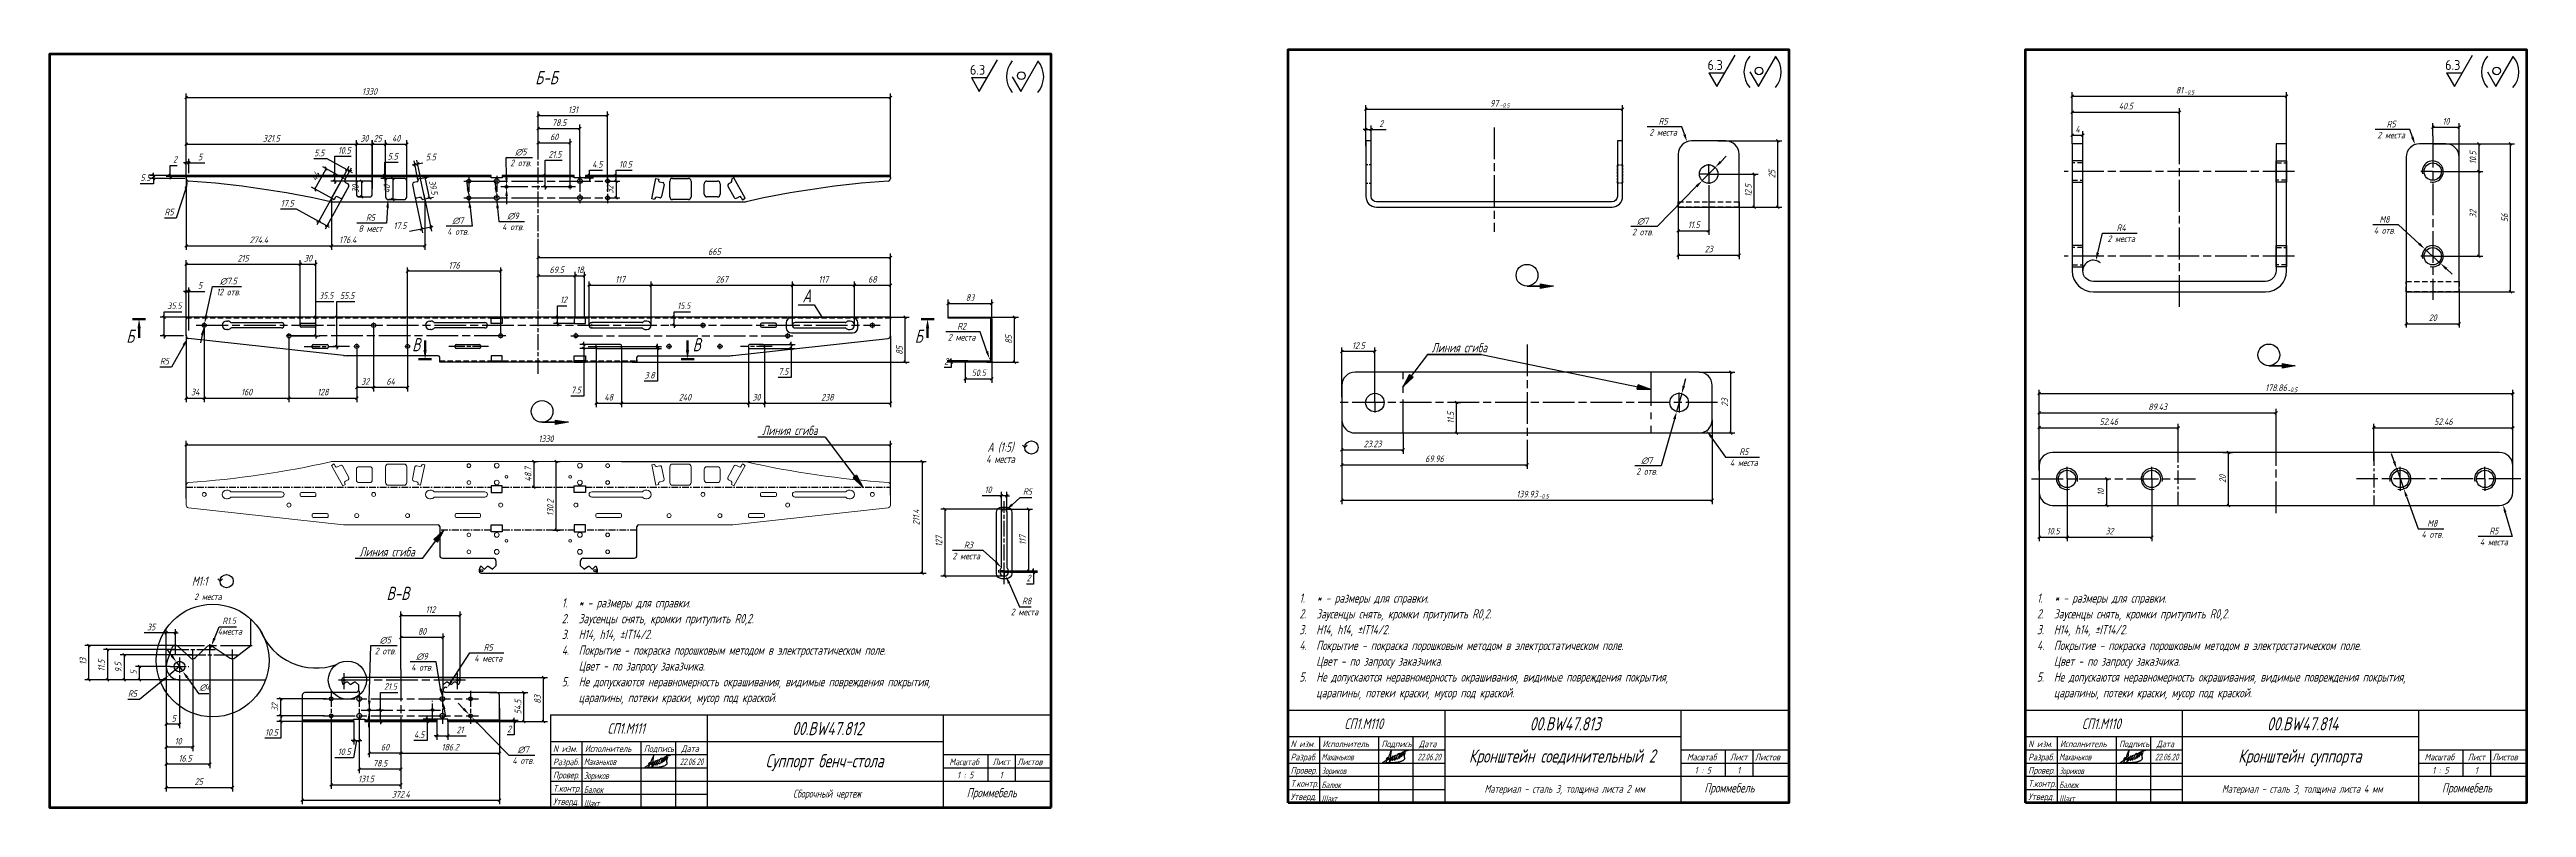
# Model space of a CAD drawing. Header units: millimetres. Extents: x -1663 to 315, y -5077 to -2701.
# Drawn here: x -1663 to -728, y -2988 to -2701 of the extents above.
import ezdxf
from ezdxf.enums import TextEntityAlignment as Align

# ---------------------------------------------------------------- set-up
doc = ezdxf.new("R2010")
doc.units = ezdxf.units.MM
for name, pattern in [('ACISOTGL', [3, 2, -1]), ('AM_ISO08W050', [18, 12, -1.5, 3, -1.5]), ('AM_ISO08W050x2', [9, 6, -0.75, 1.5, -0.75]), ('CENTERX2', [20.32, 12.7, -2.54, 2.54, -2.54])]:
    doc.linetypes.add(name, pattern=pattern)
for name, color, linetype, lineweight in [('AM_10', 7, 'AM_ISO08W050', 50), ('AM_5', 92, 'Continuous', 25), ('AM_7', 4, 'AM_ISO08W050', 25), ('Print', 5, 'Continuous', 60)]:
    doc.layers.add(name, color=color, linetype=linetype, lineweight=lineweight)
doc.layers.add('Text', color=7, linetype='Continuous')
doc.layers.add('TextDel', color=7, linetype='Continuous', plot=False)
doc.styles.add('ACISOTS', font='isocp.shx', dxfattribs={"height": 1})
doc.styles.add('STYLE25', font='simplex.shx', dxfattribs={"width": 0.7, "oblique": 15, "height": 2.5})
doc.styles.add('STYLE35', font='simplex.shx', dxfattribs={"width": 0.7, "oblique": 15, "height": 3.5})
doc.styles.add('STYLE50', font='simplex.shx', dxfattribs={"width": 0.7, "oblique": 15, "height": 5})
doc.dimstyles.new('M1-10$0', dxfattribs={"dimtxt": 3.5, "dimasz": 1, "dimexe": 1.5, "dimexo": 0, "dimgap": 1, "dimtad": 3, "dimtoh": 1, "dimlfac": 10, "dimrnd": 0.1, "dimdsep": 46, "dimtxsty": 'STYLE25', "dimblk1": 'OBLIQUE', "dimblk2": 'OBLIQUE', "dimsah": 1, "dimcen": -2, "dimclrd": 3, "dimclre": 3, "dimclrt": 2, "dimadec": 0, "dimazin": 0, "dimtp": 0.25, "dimtm": 0.25, "dimtfac": 0.6, "dimtmove": 0, "dimatfit": 0, "dimldrblk": 'OBLIQUE', "dimfxl": 0, "dimtvp": 1, "dimtolj": 1, "dimlwd": -1, "dimlwe": -1, "dimarcsym": 0})
doc.dimstyles.new('M1-10$3', dxfattribs={"dimtxt": 3.5, "dimasz": 3, "dimexe": 2, "dimexo": 0, "dimgap": 1, "dimtad": 1, "dimtoh": 1, "dimlfac": 10, "dimrnd": 0.1, "dimdsep": 46, "dimtxsty": 'STYLE25', "dimcen": 2, "dimclrd": 3, "dimclre": 3, "dimclrt": 2, "dimadec": 0, "dimazin": 0, "dimtp": 0.25, "dimtm": 0.25, "dimtfac": 0.6, "dimtmove": 0, "dimatfit": 0, "dimldrblk": 'DOTSMALL', "dimfxl": 0, "dimtvp": 1, "dimtolj": 1, "dimlwd": -1, "dimlwe": -1, "dimarcsym": 0})
doc.dimstyles.new('M1-10$4', dxfattribs={"dimtxt": 3.5, "dimasz": 3, "dimexe": 2, "dimexo": 0, "dimgap": 2, "dimtad": 1, "dimtoh": 1, "dimdec": 1, "dimlfac": 10, "dimrnd": 0.5, "dimdsep": 46, "dimtxsty": 'STYLE25', "dimblk1": 'OBLIQUE', "dimsah": 1, "dimcen": 2, "dimclrd": 3, "dimclre": 3, "dimclrt": 2, "dimadec": 0, "dimazin": 0, "dimtm": 1e-09, "dimtfac": 0.6, "dimtdec": 1, "dimtofl": 0, "dimtmove": 0, "dimatfit": 0, "dimldrblk": 'DOTSMALL', "dimfxl": 0, "dimtolj": 1, "dimlwd": -1, "dimlwe": -1, "dimarcsym": 0})

msp = doc.modelspace()

# ---------------------------------------------------------------- texts
at = {"color": 2, "oblique": 15, "width": 0.7}
for s, height, style, p in [('M1:1', 3.5, 'STYLE35', (-1609.63094, -2903.9568)), ('2 места', 2.5, 'STYLE25', (-1608.74094, -2909.33031)), ('1.', 3.5, 'STYLE35', (-1469.88438, -2912.13104)), ('* - размеры для справки.', 3.5, 'STYLE35', (-1463.51381, -2912.13104)), ('1.', 3.5, 'STYLE35', (-1191.26088, -2910.3272)), ('* - размеры для справки.', 3.5, 'STYLE35', (-1184.6942, -2910.3272)), ('1.', 3.5, 'STYLE35', (-912.63737, -2910.3272)), ('* - размеры для справки.', 3.5, 'STYLE35', (-906.0707, -2910.3272)), ('2.', 3.5, 'STYLE35', (-1469.88438, -2918.09531)), ('Заусенцы снять, кромки притупить R0,2.', 3.5, 'STYLE35', (-1463.51381, -2918.09531)), ('2.', 3.5, 'STYLE35', (-1191.26088, -2916.29147)), ('3.', 3.5, 'STYLE35', (-1191.26088, -2922.25574)), ('Заусенцы снять, кромки притупить R0,2.', 3.5, 'STYLE35', (-1184.8903, -2916.29147)), ('H14, h14, %%PIT14/2.', 3.5, 'STYLE35', (-1184.8903, -2922.25574)), ('2.', 3.5, 'STYLE35', (-912.63737, -2916.29147)), ('3.', 3.5, 'STYLE35', (-912.63737, -2922.25574)), ('Заусенцы снять, кромки притупить R0,2.', 3.5, 'STYLE35', (-906.2668, -2916.29147)), ('H14, h14, %%PIT14/2.', 3.5, 'STYLE35', (-906.2668, -2922.25574)), ('4места', 2.5, 'STYLE25', (-1599.87695, -2922.43396)), ('3.', 3.5, 'STYLE35', (-1469.88438, -2924.05958)), ('4.', 3.5, 'STYLE35', (-1469.88438, -2930.02385)), ('H14, h14, %%PIT14/2.', 3.5, 'STYLE35', (-1463.51381, -2924.05958)), ('Покрытие - покраска порошковым методом в электростатическом поле.', 3.5, 'STYLE35', (-1463.51381, -2930.02385)), ('4.', 3.5, 'STYLE35', (-1191.26088, -2928.22002)), ('Покрытие - покраска порошковым методом в электростатическом поле.', 3.5, 'STYLE35', (-1184.8903, -2928.22002)), ('4.', 3.5, 'STYLE35', (-912.63737, -2928.22002)), ('Покрытие - покраска порошковым методом в электростатическом поле.', 3.5, 'STYLE35', (-906.2668, -2928.22002)), ('Цвет - по запросу заказчика.', 3.5, 'STYLE35', (-1463.51381, -2935.98812)), ('5.', 3.5, 'STYLE35', (-1191.26088, -2940.14856)), ('Цвет - по запросу заказчика.', 3.5, 'STYLE35', (-1184.8903, -2934.18429)), ('Не допускаются неравномерность окрашивания, видимые повреждения покрытия,', 3.5, 'STYLE35', (-1184.8903, -2940.14856)), ('5.', 3.5, 'STYLE35', (-912.63737, -2940.14856)), ('Цвет - по запросу заказчика.', 3.5, 'STYLE35', (-906.2668, -2934.18429)), ('Не допускаются неравномерность окрашивания, видимые повреждения покрытия,', 3.5, 'STYLE35', (-906.2668, -2940.14856)), ('5.', 3.5, 'STYLE35', (-1469.88438, -2941.95239)), ('царапины, потеки краски, мусор под краской.', 3.5, 'STYLE35', (-1463.51381, -2947.91666)), ('Не допускаются неравномерность окрашивания, видимые повреждения покрытия,', 3.5, 'STYLE35', (-1463.51381, -2941.95239)), ('царапины, потеки краски, мусор под краской.', 3.5, 'STYLE35', (-1184.8903, -2946.11283)), ('царапины, потеки краски, мусор под краской.', 3.5, 'STYLE35', (-906.2668, -2946.11283))]:
    msp.add_text(s, height=height, dxfattribs=dict(at, style=style)).set_placement(p)
at = {"color": 2, "style": 'STYLE50', "oblique": 15, "width": 0.7}
for s, p in [('СП1.М111', (-1445.57295, -2959.8814)), ('СП1.М110', (-1166.94945, -2958.07756)), ('СП1.М110', (-888.32594, -2958.07756))]:
    msp.add_text(s, height=4, dxfattribs=at).set_placement(p, align=Align.CENTER)
at = {"color": 4, "style": 'STYLE25', "oblique": 15, "width": 0.7}
for s, p in [('N изм.', (-1473.18842, -2966.74395)), ('Исполнитель', (-1461.18842, -2966.74395)), ('Подпись  Дата', (-1438.86454, -2966.74395)), ('N изм.', (-1194.56491, -2964.94011)), ('Исполнитель', (-1182.56491, -2964.94011)), ('Подпись  Дата', (-1160.24104, -2964.94011)), ('N изм.', (-915.94141, -2964.94011)), ('Исполнитель', (-903.94141, -2964.94011)), ('Подпись  Дата', (-881.61753, -2964.94011)), ('Разраб.', (-1473.18842, -2971.74395)), ('Провер.', (-1473.18842, -2976.74395)), ('Масштаб', (-1323.50022, -2971.74395)), (' Лист  Листов', (-1308.59313, -2971.74395)), ('Разраб.', (-1194.56491, -2969.94011)), ('Провер.', (-1194.56491, -2974.94011)), ('Масштаб', (-1044.87671, -2969.94011)), (' Лист  Листов', (-1029.96963, -2969.94011)), ('Разраб.', (-915.94141, -2969.94011)), ('Провер.', (-915.94141, -2974.94011)), ('Масштаб', (-766.25321, -2969.94011)), (' Лист  Листов', (-751.34612, -2969.94011)), ('Утверд.', (-1473.18842, -2986.74395)), ('Т.контр.', (-1473.18842, -2981.74395)), ('Утверд.', (-1194.56491, -2984.94011)), ('Т.контр.', (-1194.56491, -2979.94011)), ('Утверд.', (-915.94141, -2984.94011)), ('Т.контр.', (-915.94141, -2979.94011))]:
    msp.add_text(s, height=2.5, rotation=360, dxfattribs=at).set_placement(p)
at = {"style": 'STYLE50', "oblique": 15, "width": 0.7}
for s, p in [('Кронштейн соединительный 2', (-1091.9982, -2970.77396)), ('Кронштейн суппорта', (-813.37469, -2970.77396)), ('Суппорт бенч-стола', (-1370.6217, -2972.57779))]:
    msp.add_text(s, height=5, rotation=360, dxfattribs=at).set_placement(p, align=Align.CENTER)
at = {"color": 5, "style": 'STYLE25', "oblique": 15, "width": 0.6}
for s, p in [('Зориков', (-1461.52023, -2976.94193)), ('Маханьков', (-1461.52023, -2971.68668)), ('Зориков', (-1182.89673, -2975.1381)), ('Маханьков', (-1182.89673, -2969.88284)), ('Зориков', (-904.27322, -2975.1381)), ('Маханьков', (-904.27322, -2969.88284)), ('Балюк', (-1461.52023, -2982.23868)), ('Балюк', (-1182.89673, -2980.43484)), ('Шахт', (-1182.89673, -2985.60547)), ('Балюк', (-904.27322, -2980.43484)), ('Шахт', (-904.27322, -2985.60547)), ('Шахт', (-1461.52023, -2987.4093))]:
    msp.add_text(s, height=2.5, rotation=360, dxfattribs=at).set_placement(p)
at = {"color": 5, "oblique": 15}
for s, height, style, width, p in [('22.06.20', 2.5, 'STYLE25', 0.6, (-1420.86603, -2971.70725)), ('1 : 5', 2.5, 'STYLE25', 0.7, (-1317.50022, -2976.74395)), ('1', 2.5, 'STYLE25', 0.7, (-1303.93988, -2976.74395)), ('22.06.20', 2.5, 'STYLE25', 0.6, (-1142.24252, -2969.90342)), ('1 : 5', 2.5, 'STYLE25', 0.7, (-1038.87671, -2974.94011)), ('1', 2.5, 'STYLE25', 0.7, (-1025.31637, -2974.94011)), ('22.06.20', 2.5, 'STYLE25', 0.6, (-863.61901, -2969.90342)), ('1 : 5', 2.5, 'STYLE25', 0.7, (-760.25321, -2974.94011)), ('1', 2.5, 'STYLE25', 0.7, (-746.69287, -2974.94011)), ('Сборочный чертеж', 3, 'STYLE35', 0.7, (-1369.7031, -2984.00249)), ('Материал - сталь 3, толщина листа 2 мм', 3, 'STYLE35', 0.7, (-1091.07959, -2982.19866)), ('Материал - сталь 3, толщина листа 4 мм', 3, 'STYLE35', 0.7, (-812.45609, -2982.19866))]:
    msp.add_text(s, height=height, rotation=360, dxfattribs=dict(at, style=style, width=width)).set_placement(p, align=Align.CENTER)
at = {"layer": 'AM_10', "style": 'STYLE35', "oblique": 15, "width": 0.7}
for s, p in [('Б-Б', (-1475.71115, -2711.84105)), ('А', (-1377.37677, -2794.31302)), ('Б', (-1632.9296, -2809.58573)), ('В', (-1524.88973, -2812.77454)), ('В', (-1418.94286, -2812.77454)), ('Б', (-1335.08327, -2809.58573)), ('В-В', (-1531.81789, -2906.80175))]:
    msp.add_text(s, height=5, dxfattribs=at).set_placement(p, align=Align.MIDDLE)
at = {"layer": 'AM_10', "color": 2, "lineweight": 50, "oblique": 15}
for s, height, style, width, p in [('А (1:5)', 3.5, 'STYLE35', 0.7, (-1304.18818, -2851.49716)), ('4 места', 3, 'STYLE25', 0.6, (-1304.18818, -2856.02928))]:
    msp.add_text(s, height=height, dxfattribs=dict(at, style=style, width=width)).set_placement(p, align=Align.MIDDLE)
at = {"layer": 'AM_10', "color": 2, "char_height": 3.5, "attachment_point": 7, "style": 'STYLE35'}
for insert in [(-1141.2823, -2815.66151), (-1394.19395, -2846.93858), (-1546.3247, -2892.84156)]:
    msp.add_mtext('Линия сгиба', dxfattribs=dict(at, insert=insert))
at = {"layer": 'AM_5', "color": 92, "style": 'STYLE25', "oblique": 15, "width": 0.7}
for p in [(-1115.64199, -2723.21865), (-856.98278, -2718.24801), (-818.05663, -2830.73942), (-1100.86405, -2870.97413)]:
    msp.add_text('-0.5', height=1.775, dxfattribs=at).set_placement(p)
at = {"layer": 'AM_5', "color": 2, "style": 'STYLE25', "oblique": 15, "width": 0.7}
for p in [(-1322.32539, -2893.94919), (-1300.31971, -2915.09392)]:
    msp.add_text('2 места', height=2.5, dxfattribs=at).set_placement(p)
at = {"layer": 'AM_5', "color": 2, "insert": (-1316.31044, -2888.53252), "char_height": 2.5, "attachment_point": 5, "style": 'STYLE25'}
msp.add_mtext('\\A1;R3', dxfattribs=at)
at = {"layer": 'Text', "style": 'STYLE50', "oblique": 15, "width": 0.7}
for s, p in [('00.BW47.812', (-1369.52841, -2960.4005)), ('00.BW47.813', (-1090.90491, -2958.59666)), ('00.BW47.814', (-812.2814, -2958.59666))]:
    msp.add_text(s, height=5, rotation=360, dxfattribs=at).set_placement(p, align=Align.CENTER)
at = {"layer": 'TextDel', "color": 5, "style": 'STYLE35', "oblique": 15, "width": 0.7}
for p in [(-1316.91991, -2983.88615), (-1038.29641, -2982.08232), (-759.6729, -2982.08232)]:
    msp.add_text('Проммебель', height=3.5, rotation=360, dxfattribs=at).set_placement(p)

# ---------------------------------------------------------------- blocks, each defined once
blk = doc.blocks.new('A$C75004749')
for points in [[(6.02, 0.34), (5.59, 0.32), (5.12, 0.33), (4.64, 0.3), (4.22, 0.31), (3.76, 0.3), (3.23, 0.26), (2.84, 0.22), (2.44, 0.15), (2.1, 0.12), (1.87, 0.11), (1.61, 0.13), (1.49, 0.17), (1.42, 0.25), (1.48, 0.4), (1.65, 0.53), (2.04, 0.76), (2.43, 1.02), (2.84, 1.25), (3.15, 1.42), (3.73, 1.73), (4.57, 2.2), (5.46, 2.66), (6.43, 3.12), (7.36, 3.52), (8.27, 3.92), (8.75, 4.11), (9.31, 4.38), (10.07, 4.7), (10.64, 4.9), (11.14, 5.1)], [(2.56, 0.44), (2.64, 0.42), (2.89, 0.71), (3.14, 1.25), (3.57, 2.08), (3.87, 2.83), (4.23, 3.8), (4.7, 4.9), (4.72, 4.94), (4.68, 4.74), (4.47, 3.8), (4.37, 3.04), (4.3, 2.19), (4.22, 1.65), (4.08, 0.86), (4, 0.47), (4.02, 0.6), (4.09, 0.92), (4.11, 1.19), (4.09, 1.58), (4, 1.78), (3.88, 1.95), (3.74, 2.08), (3.58, 2.17), (3.31, 2.16), (3.09, 2.06), (2.9, 1.91), (2.78, 1.74), (2.73, 1.65), (2.72, 1.56), (2.93, 1.58), (3.3, 1.66), (3.69, 1.66), (3.99, 1.64), (4.12, 1.6), (4.22, 1.48), (4.2, 1.16), (4.22, 0.98), (4.31, 0.92), (4.57, 1.16), (4.85, 1.74), (5.12, 2.31), (5.39, 2.96), (5.34, 2.8), (5.06, 2.07), (4.99, 1.83), (4.97, 1.67), (4.98, 1.56), (5.02, 1.42), (5.07, 1.35), (5.21, 1.31), (5.32, 1.34), (5.51, 1.53), (5.67, 1.76), (5.85, 2.17), (6, 2.57), (6.1, 2.87), (6.2, 3.16), (6.15, 3), (5.86, 2.06), (5.8, 1.73), (5.78, 1.56), (5.83, 1.43), (5.89, 1.36), (6.01, 1.38), (6.19, 1.55), (6.34, 1.8), (6.61, 2.2), (6.89, 2.81), (7.05, 3.15), (7.26, 3.56), (7.42, 3.78), (7.54, 3.85), (7.66, 3.85), (7.75, 3.78), (7.82, 3.56), (7.81, 3.3), (7.75, 3.09), (7.66, 2.88), (7.53, 2.6), (7.41, 2.36), (7.33, 2.16), (7.14, 1.84), (6.98, 1.66), (6.87, 1.63), (6.75, 1.67), (6.64, 1.75), (6.63, 1.94), (6.65, 2.11), (6.79, 2.58)], [(7.94, 3.62), (7.88, 3.45), (7.78, 3.2), (7.65, 2.84), (7.62, 2.73), (7.59, 2.49), (7.68, 2.2), (7.73, 2.1), (7.88, 2.2), (8.1, 2.56), (8.44, 3.26), (8.7, 3.82), (8.9, 4.16), (9.03, 4.38), (9.12, 4.48), (9.18, 4.37), (9.16, 4.07), (9.11, 3.84), (9, 3.53), (8.87, 3.3), (8.69, 2.98), (8.57, 2.76), (8.47, 2.57), (8.41, 2.49), (9.13, 3.74), (9.45, 4.34), (9.57, 4.57), (9.76, 4.97), (9.71, 4.83), (9.27, 3.97), (9.17, 3.64), (9.16, 3.47), (9.15, 3.31), (9.21, 3.23), (9.34, 3.25), (9.55, 3.45), (9.69, 3.6), (9.81, 3.81), (9.95, 4.11), (9.97, 4.18), (9.93, 4), (9.73, 3.56), (9.6, 3.2), (9.56, 2.96), (9.54, 2.78), (9.55, 2.57), (9.62, 2.37), (9.68, 2.1), (9.68, 1.78), (9.53, 1.46), (9.3, 1.25), (9.07, 1.08), (8.66, 0.87), (8.23, 0.71), (7.89, 0.62), (7.57, 0.52), (7.3, 0.47), (6.98, 0.42), (6.49, 0.36), (6.02, 0.34)]]:
    blk.add_spline(points, degree=3)
blk = doc.blocks.new('*S894')
at = {"layer": 'AM_5', "color": 2, "ltscale": 0.5}
for p, q in [((745.87, 2136.97), (748.59, 2132.24)), ((745.87, 2136.97), (751.32, 2136.97)), ((748.59, 2132.24), (754.83, 2143.04)), ((759.92, 2137.3), (762.84, 2132.24)), ((762.84, 2132.24), (768.69, 2142.37))]:
    blk.add_line(p, q, dxfattribs=at)
for centre, start, end in [((766.11, 2137.3), 138.88791, 221.11209), ((762.5, 2137.3), 318.88791, 41.11209)]:
    blk.add_arc(centre, 8.21, start, end, dxfattribs=at)
at = {"layer": 'AM_5', "color": 2, "ltscale": 0.5, "insert": (750.62, 2137.98), "char_height": 3.375, "attachment_point": 9, "style": 'ACISOTS'}
blk.add_mtext('6.3', dxfattribs=at)
blk = doc.blocks.new('*D912')
at = {"layer": 'AM_5', "color": 3, "linetype": 'ByBlock'}
for p, q in [((-1311.84, -2807.9), (-1324.87, -2807.9)), ((-1309.29, -2815.33), (-1311.84, -2807.9))]:
    blk.add_line(p, q, dxfattribs=at)
blk.add_arc((-1308.18, -2818.55), 0.4, 90, 108.95301, dxfattribs=at)
at = {"layer": 'AM_5', "color": 3}
blk.add_solid([(-1308.82, -2815.17), (-1309.76, -2815.49), (-1308.31, -2818.17)], dxfattribs=at)
at = {"layer": 'Defpoints', "color": 0}
for p in [(-1308.31, -2818.17), (-1308.18, -2818.55)]:
    blk.add_point(p, dxfattribs=at)
at = {"layer": 'AM_5', "color": 2, "insert": (-1318.85, -2807.9), "char_height": 2.5, "attachment_point": 5, "style": 'STYLE25'}
blk.add_mtext('\\A1;R2\\P2 места', dxfattribs=at)
blk = doc.blocks.new('_DotSmall')
at = {"color": 0, "const_width": 0.5}
blk.add_lwpolyline([(-0.0625, 0, 1), (0.0625, 0, 1)], format="xyb", close=True, dxfattribs=at)
blk = doc.blocks.new('_OBLIQUE')
at = {"color": 0, "linetype": 'ByBlock'}
blk.add_line((-0.5, -0.5), (0.5, 0.5), dxfattribs=at)
blk = doc.blocks.new('*D915')
at = {"layer": 'AM_5', "color": 3, "linetype": 'ByBlock'}
for p, q in [((-1322.86, -2821.35), (-1325.49, -2821.35)), ((-1316.49, -2818.95), (-1324.36, -2818.95)), ((-1316.49, -2819.35), (-1324.36, -2819.35)), ((-1322.86, -2818.95), (-1322.86, -2817.95)), ((-1322.86, -2818.95), (-1322.86, -2819.35)), ((-1322.86, -2819.35), (-1322.86, -2821.35))]:
    blk.add_line(p, q, dxfattribs=at)
at = {"layer": 'Defpoints', "color": 0}
for p in [(-1322.86, -2819.35), (-1316.49, -2818.95), (-1316.49, -2819.35)]:
    blk.add_point(p, dxfattribs=at)
at = {"layer": 'AM_5', "color": 3}
for p, rotation in [((-1322.86, -2818.95), 270), ((-1322.86, -2819.35), 90)]:
    blk.add_blockref('_OBLIQUE', p, dxfattribs=dict(at, rotation=rotation))
at = {"layer": 'AM_5', "color": 2, "insert": (-1324.67, -2819.1), "char_height": 2.5, "attachment_point": 5, "style": 'STYLE25'}
blk.add_mtext('\\A1;2', dxfattribs=at)
blk = doc.blocks.new('SW_CENTERMARKSYMBOL_8')
at = {"color": 0, "linetype": 'Continuous', "lineweight": 0}
for p, q in [((-1, 0), (-1.4, 0)), ((0, 0), (-0.5, 0)), ((0, 1), (0, 1.4)), ((0, 0), (0, 0.5)), ((0, 0), (0, -0.5)), ((0, 0), (0.5, 0)), ((1, 0), (1.4, 0)), ((0, -1), (0, -1.4))]:
    blk.add_line(p, q, dxfattribs=at)
blk = doc.blocks.new('*D916')
at = {"layer": 'AM_5', "color": 3, "linetype": 'ByBlock'}
for p, q in [((-1604.16, -2801.78), (-1601.79, -2790.8)), ((-1601.79, -2790.8), (-1590.92, -2790.8)), ((-1605.11, -2806.18), (-1604.79, -2804.71)), ((-1605.74, -2809.11), (-1606.38, -2812.04))]:
    blk.add_line(p, q, dxfattribs=at)
at = {"layer": 'AM_5', "color": 3}
for points in [[(-1606.23, -2809.01), (-1605.26, -2809.22), (-1605.11, -2806.18)], [(-1604.65, -2801.68), (-1603.67, -2801.89), (-1604.79, -2804.71)]]:
    blk.add_solid(points, dxfattribs=at)
at = {"layer": 'Defpoints', "color": 0}
for p in [(-1605.11, -2806.18), (-1604.79, -2804.71)]:
    blk.add_point(p, dxfattribs=at)
at = {"layer": 'AM_5', "color": 2, "insert": (-1595.85, -2790.8), "char_height": 2.5, "attachment_point": 5, "style": 'STYLE25'}
blk.add_mtext('\\A1;∅7.5\\P12 отв.', dxfattribs=at)
blk = doc.blocks.new('*D917')
at = {"layer": 'AM_5', "color": 3, "linetype": 'ByBlock'}
for p, q in [((-1611.75, -2792.62), (-1612.75, -2792.62)), ((-1611.75, -2802.35), (-1611.75, -2791.12)), ((-1611.75, -2792.62), (-1610.75, -2792.62)), ((-1610.75, -2807.45), (-1610.75, -2791.12)), ((-1610.75, -2792.62), (-1604.77, -2792.62))]:
    blk.add_line(p, q, dxfattribs=at)
at = {"layer": 'Defpoints', "color": 0}
for p in [(-1611.75, -2792.62), (-1611.75, -2802.35), (-1610.75, -2807.45)]:
    blk.add_point(p, dxfattribs=at)
at = {"layer": 'AM_5', "color": 3}
blk.add_blockref('_OBLIQUE', (-1611.75, -2792.62), dxfattribs=at)
at = {"layer": 'AM_5', "color": 3, "rotation": 180}
blk.add_blockref('_OBLIQUE', (-1610.75, -2792.62), dxfattribs=at)
at = {"layer": 'AM_5', "color": 2, "insert": (-1606.54, -2790.37), "char_height": 2.5, "attachment_point": 5, "style": 'STYLE25'}
blk.add_mtext('\\A1;5', dxfattribs=at)
blk = doc.blocks.new('*D918')
at = {"layer": 'AM_5', "color": 3, "linetype": 'ByBlock'}
for p, q in [((-1611.75, -2802.35), (-1621.6, -2802.35)), ((-1620.1, -2802.35), (-1620.1, -2800.35)), ((-1620.1, -2800.35), (-1613.4, -2800.35)), ((-1620.1, -2809.45), (-1620.1, -2802.35)), ((-1612.75, -2809.45), (-1621.6, -2809.45)), ((-1620.1, -2809.45), (-1620.1, -2810.45))]:
    blk.add_line(p, q, dxfattribs=at)
at = {"layer": 'Defpoints', "color": 0}
for p in [(-1620.1, -2802.35), (-1611.75, -2802.35), (-1612.75, -2809.45)]:
    blk.add_point(p, dxfattribs=at)
at = {"layer": 'AM_5', "color": 3}
for p, rotation in [((-1620.1, -2802.35), 270), ((-1620.1, -2809.45), 90)]:
    blk.add_blockref('_OBLIQUE', p, dxfattribs=dict(at, rotation=rotation))
at = {"layer": 'AM_5', "color": 2, "insert": (-1616.25, -2798.1), "char_height": 2.5, "attachment_point": 5, "style": 'STYLE25'}
blk.add_mtext('\\A1;35.5', dxfattribs=at)
blk = doc.blocks.new('*D919')
at = {"layer": 'AM_5', "color": 3, "linetype": 'ByBlock'}
for p, q in [((-1612.68, -2812.95), (-1617.26, -2821.26)), ((-1617.26, -2821.26), (-1621.68, -2821.26))]:
    blk.add_line(p, q, dxfattribs=at)
at = {"layer": 'AM_5', "color": 3}
blk.add_solid([(-1613.12, -2812.71), (-1612.25, -2813.19), (-1611.23, -2810.33)], dxfattribs=at)
at = {"layer": 'Defpoints', "color": 0}
for p in [(-1611.23, -2810.33), (-1610.75, -2809.45)]:
    blk.add_point(p, dxfattribs=at)
at = {"layer": 'AM_5', "color": 2, "insert": (-1619.97, -2819.01), "char_height": 2.5, "attachment_point": 5, "style": 'STYLE25'}
blk.add_mtext('\\A1;R5', dxfattribs=at)
blk = doc.blocks.new('*D920')
at = {"layer": 'AM_5', "color": 3, "linetype": 'ByBlock'}
for p, q in [((-1345.76, -2802.35), (-1338.64, -2802.35)), ((-1340.14, -2819.35), (-1340.14, -2802.35)), ((-1443.28, -2819.35), (-1338.64, -2819.35))]:
    blk.add_line(p, q, dxfattribs=at)
at = {"layer": 'Defpoints', "color": 0}
for p in [(-1345.76, -2802.35), (-1340.14, -2802.35), (-1443.28, -2819.35)]:
    blk.add_point(p, dxfattribs=at)
at = {"layer": 'AM_5', "color": 3}
for p, rotation in [((-1340.14, -2802.35), 90), ((-1340.14, -2819.35), 270)]:
    blk.add_blockref('_OBLIQUE', p, dxfattribs=dict(at, rotation=rotation))
at = {"layer": 'AM_5', "color": 2, "insert": (-1342.39, -2814.97), "char_height": 2.5, "attachment_point": 5, "rotation": 90, "style": 'STYLE25'}
blk.add_mtext('\\A1;85', dxfattribs=at)
blk = doc.blocks.new('*D921')
at = {"layer": 'AM_5', "color": 3, "linetype": 'ByBlock'}
for p, q in [((-1456.96, -2813.45), (-1456.96, -2836.4)), ((-1447.36, -2813.45), (-1447.36, -2836.4)), ((-1456.96, -2834.9), (-1447.36, -2834.9))]:
    blk.add_line(p, q, dxfattribs=at)
at = {"layer": 'Defpoints', "color": 0}
for p in [(-1456.96, -2813.45), (-1447.36, -2813.45), (-1447.36, -2834.9)]:
    blk.add_point(p, dxfattribs=at)
at = {"layer": 'AM_5', "color": 3, "rotation": 180}
blk.add_blockref('_OBLIQUE', (-1456.96, -2834.9), dxfattribs=at)
at = {"layer": 'AM_5', "color": 3}
blk.add_blockref('_OBLIQUE', (-1447.36, -2834.9), dxfattribs=at)
at = {"layer": 'AM_5', "color": 2, "insert": (-1452.16, -2832.65), "char_height": 2.5, "attachment_point": 5, "style": 'STYLE25'}
blk.add_mtext('\\A1;48', dxfattribs=at)
blk = doc.blocks.new('*D922')
at = {"layer": 'AM_5', "color": 3, "linetype": 'ByBlock'}
for p, q in [((-1456.56, -2812.7), (-1463.12, -2812.7)), ((-1456.56, -2814.2), (-1463.12, -2814.2)), ((-1461.62, -2812.7), (-1461.62, -2811.7)), ((-1461.62, -2812.7), (-1461.62, -2814.2)), ((-1461.62, -2814.2), (-1461.62, -2832.2)), ((-1461.62, -2832.2), (-1466.45, -2832.2))]:
    blk.add_line(p, q, dxfattribs=at)
at = {"layer": 'Defpoints', "color": 0}
for p in [(-1461.62, -2814.2), (-1456.56, -2812.7), (-1456.56, -2814.2)]:
    blk.add_point(p, dxfattribs=at)
at = {"layer": 'AM_5', "color": 3}
for p, rotation in [((-1461.62, -2812.7), 270), ((-1461.62, -2814.2), 90)]:
    blk.add_blockref('_OBLIQUE', p, dxfattribs=dict(at, rotation=rotation))
at = {"layer": 'AM_5', "color": 2, "insert": (-1464.54, -2829.95), "char_height": 2.5, "attachment_point": 5, "style": 'STYLE25'}
blk.add_mtext('\\A1;7.5', dxfattribs=at)
blk = doc.blocks.new('*D923')
at = {"layer": 'AM_5', "color": 3, "linetype": 'ByBlock'}
for p, q in [((-1454, -2813.45), (-1432.23, -2813.45)), ((-1454, -2814.2), (-1432.23, -2814.2)), ((-1433.73, -2813.45), (-1433.73, -2812.45)), ((-1433.73, -2813.45), (-1433.73, -2814.2)), ((-1433.73, -2814.2), (-1433.73, -2826.58)), ((-1433.73, -2826.58), (-1438.76, -2826.58))]:
    blk.add_line(p, q, dxfattribs=at)
at = {"layer": 'Defpoints', "color": 0}
for p in [(-1454, -2813.45), (-1454, -2814.2), (-1433.73, -2814.2)]:
    blk.add_point(p, dxfattribs=at)
at = {"layer": 'AM_5', "color": 3}
for p, rotation in [((-1433.73, -2813.45), 270), ((-1433.73, -2814.2), 90)]:
    blk.add_blockref('_OBLIQUE', p, dxfattribs=dict(at, rotation=rotation))
at = {"layer": 'AM_5', "color": 2, "insert": (-1436.74, -2824.33), "char_height": 2.5, "attachment_point": 5, "style": 'STYLE25'}
blk.add_mtext('\\A1;3.8', dxfattribs=at)
blk = doc.blocks.new('*D924')
at = {"layer": 'AM_5', "color": 3, "linetype": 'ByBlock'}
for p, q in [((-1395.17, -2812.7), (-1381.78, -2812.7)), ((-1395.17, -2814.2), (-1381.78, -2814.2)), ((-1383.28, -2812.7), (-1383.28, -2811.7)), ((-1383.28, -2812.7), (-1383.28, -2814.2)), ((-1383.28, -2814.2), (-1383.28, -2825.16)), ((-1383.28, -2825.16), (-1388.12, -2825.16))]:
    blk.add_line(p, q, dxfattribs=at)
at = {"layer": 'Defpoints', "color": 0}
for p in [(-1395.17, -2812.7), (-1395.17, -2814.2), (-1383.28, -2814.2)]:
    blk.add_point(p, dxfattribs=at)
at = {"layer": 'AM_5', "color": 3}
for p, rotation in [((-1383.28, -2812.7), 270), ((-1383.28, -2814.2), 90)]:
    blk.add_blockref('_OBLIQUE', p, dxfattribs=dict(at, rotation=rotation))
at = {"layer": 'AM_5', "color": 2, "insert": (-1386.2, -2822.91), "char_height": 2.5, "attachment_point": 5, "style": 'STYLE25'}
blk.add_mtext('\\A1;7.5', dxfattribs=at)
blk = doc.blocks.new('*D925')
at = {"layer": 'AM_5', "color": 3, "linetype": 'ByBlock'}
for p, q in [((-1447.36, -2813.45), (-1447.36, -2836.4)), ((-1399.36, -2813.45), (-1399.36, -2836.4)), ((-1447.36, -2834.9), (-1399.36, -2834.9))]:
    blk.add_line(p, q, dxfattribs=at)
at = {"layer": 'Defpoints', "color": 0}
for p in [(-1447.36, -2813.45), (-1399.36, -2813.45), (-1399.36, -2834.9)]:
    blk.add_point(p, dxfattribs=at)
at = {"layer": 'AM_5', "color": 3, "rotation": 180}
blk.add_blockref('_OBLIQUE', (-1447.36, -2834.9), dxfattribs=at)
at = {"layer": 'AM_5', "color": 3}
blk.add_blockref('_OBLIQUE', (-1399.36, -2834.9), dxfattribs=at)
at = {"layer": 'AM_5', "color": 2, "insert": (-1423.36, -2832.65), "char_height": 2.5, "attachment_point": 5, "style": 'STYLE25'}
blk.add_mtext('\\A1;240', dxfattribs=at)
blk = doc.blocks.new('*D926')
at = {"layer": 'AM_5', "color": 3, "linetype": 'ByBlock'}
for p, q in [((-1399.36, -2813.45), (-1399.36, -2836.4)), ((-1393.36, -2813.45), (-1393.36, -2836.4)), ((-1399.36, -2834.9), (-1393.36, -2834.9))]:
    blk.add_line(p, q, dxfattribs=at)
at = {"layer": 'Defpoints', "color": 0}
for p in [(-1399.36, -2813.45), (-1393.36, -2813.45), (-1393.36, -2834.9)]:
    blk.add_point(p, dxfattribs=at)
at = {"layer": 'AM_5', "color": 3, "rotation": 180}
blk.add_blockref('_OBLIQUE', (-1399.36, -2834.9), dxfattribs=at)
at = {"layer": 'AM_5', "color": 3}
blk.add_blockref('_OBLIQUE', (-1393.36, -2834.9), dxfattribs=at)
at = {"layer": 'AM_5', "color": 2, "insert": (-1396.36, -2832.65), "char_height": 2.5, "attachment_point": 5, "style": 'STYLE25'}
blk.add_mtext('\\A1;30', dxfattribs=at)
blk = doc.blocks.new('*D927')
at = {"layer": 'AM_5', "color": 3, "linetype": 'ByBlock'}
for p, q in [((-1459.56, -2805.45), (-1459.56, -2788.85)), ((-1459.56, -2790.35), (-1436.16, -2790.35)), ((-1436.16, -2805.45), (-1436.16, -2788.85))]:
    blk.add_line(p, q, dxfattribs=at)
at = {"layer": 'Defpoints', "color": 0}
for p in [(-1436.16, -2790.35), (-1459.56, -2805.45), (-1436.16, -2805.45)]:
    blk.add_point(p, dxfattribs=at)
at = {"layer": 'AM_5', "color": 3, "rotation": 180}
blk.add_blockref('_OBLIQUE', (-1459.56, -2790.35), dxfattribs=at)
at = {"layer": 'AM_5', "color": 3}
blk.add_blockref('_OBLIQUE', (-1436.16, -2790.35), dxfattribs=at)
at = {"layer": 'AM_5', "color": 2, "insert": (-1447.86, -2788.1), "char_height": 2.5, "attachment_point": 5, "style": 'STYLE25'}
blk.add_mtext('\\A1;117', dxfattribs=at)
blk = doc.blocks.new('*D928')
at = {"layer": 'AM_5', "color": 3, "linetype": 'ByBlock'}
for p, q in [((-1436.16, -2805.45), (-1436.16, -2788.85)), ((-1436.16, -2790.35), (-1382.76, -2790.35)), ((-1382.76, -2805.45), (-1382.76, -2788.85))]:
    blk.add_line(p, q, dxfattribs=at)
at = {"layer": 'Defpoints', "color": 0}
for p in [(-1382.76, -2790.35), (-1436.16, -2805.45), (-1382.76, -2805.45)]:
    blk.add_point(p, dxfattribs=at)
at = {"layer": 'AM_5', "color": 3, "rotation": 180}
blk.add_blockref('_OBLIQUE', (-1436.16, -2790.35), dxfattribs=at)
at = {"layer": 'AM_5', "color": 3}
blk.add_blockref('_OBLIQUE', (-1382.76, -2790.35), dxfattribs=at)
at = {"layer": 'AM_5', "color": 2, "insert": (-1409.46, -2788.1), "char_height": 2.5, "attachment_point": 5, "style": 'STYLE25'}
blk.add_mtext('\\A1;267', dxfattribs=at)
blk = doc.blocks.new('*D929')
at = {"layer": 'AM_5', "color": 3, "linetype": 'ByBlock'}
for p, q in [((-1382.76, -2805.45), (-1382.76, -2788.85)), ((-1382.76, -2790.35), (-1359.36, -2790.35)), ((-1359.36, -2805.45), (-1359.36, -2788.85))]:
    blk.add_line(p, q, dxfattribs=at)
at = {"layer": 'Defpoints', "color": 0}
for p in [(-1359.36, -2790.35), (-1382.76, -2805.45), (-1359.36, -2805.45)]:
    blk.add_point(p, dxfattribs=at)
at = {"layer": 'AM_5', "color": 3, "rotation": 180}
blk.add_blockref('_OBLIQUE', (-1382.76, -2790.35), dxfattribs=at)
at = {"layer": 'AM_5', "color": 3}
blk.add_blockref('_OBLIQUE', (-1359.36, -2790.35), dxfattribs=at)
at = {"layer": 'AM_5', "color": 2, "insert": (-1371.06, -2788.1), "char_height": 2.5, "attachment_point": 5, "style": 'STYLE25'}
blk.add_mtext('\\A1;117', dxfattribs=at)
blk = doc.blocks.new('*D931')
at = {"layer": 'AM_5', "color": 3, "linetype": 'ByBlock'}
for p, q in [((-1478.76, -2799.35), (-1478.76, -2778.35)), ((-1345.76, -2802.35), (-1345.76, -2778.35)), ((-1478.76, -2779.85), (-1345.76, -2779.85))]:
    blk.add_line(p, q, dxfattribs=at)
at = {"layer": 'Defpoints', "color": 0}
for p in [(-1345.76, -2779.85), (-1478.76, -2799.35), (-1345.76, -2802.35)]:
    blk.add_point(p, dxfattribs=at)
at = {"layer": 'AM_5', "color": 3, "rotation": 180}
blk.add_blockref('_OBLIQUE', (-1478.76, -2779.85), dxfattribs=at)
at = {"layer": 'AM_5', "color": 3}
blk.add_blockref('_OBLIQUE', (-1345.76, -2779.85), dxfattribs=at)
at = {"layer": 'AM_5', "color": 2, "insert": (-1412.26, -2777.6), "char_height": 2.5, "attachment_point": 5, "style": 'STYLE25'}
blk.add_mtext('\\A1;665', dxfattribs=at)
blk = doc.blocks.new('*D932')
at = {"layer": 'AM_5', "color": 3, "linetype": 'ByBlock'}
for p, q in [((-1426.26, -2802.35), (-1428.89, -2802.35)), ((-1427.09, -2805.45), (-1428.89, -2805.45)), ((-1427.39, -2802.35), (-1427.39, -2800.35)), ((-1427.39, -2800.35), (-1421.3, -2800.35)), ((-1427.39, -2805.45), (-1427.39, -2802.35)), ((-1427.39, -2805.45), (-1427.39, -2806.45))]:
    blk.add_line(p, q, dxfattribs=at)
at = {"layer": 'Defpoints', "color": 0}
for p in [(-1427.39, -2802.35), (-1427.09, -2805.45), (-1426.26, -2802.35)]:
    blk.add_point(p, dxfattribs=at)
at = {"layer": 'AM_5', "color": 3}
for p, rotation in [((-1427.39, -2802.35), 270), ((-1427.39, -2805.45), 90)]:
    blk.add_blockref('_OBLIQUE', p, dxfattribs=dict(at, rotation=rotation))
at = {"layer": 'AM_5', "color": 2, "insert": (-1423.84, -2798.1), "char_height": 2.5, "attachment_point": 5, "style": 'STYLE25'}
blk.add_mtext('\\A1;15.5', dxfattribs=at)
blk = doc.blocks.new('*D939')
at = {"layer": 'AM_5', "color": 3, "linetype": 'ByBlock'}
for p, q in [((-1540.95, -2806.5), (-1540.95, -2830.45)), ((-1547.35, -2824.48), (-1547.35, -2830.45)), ((-1540.95, -2828.95), (-1547.35, -2828.95))]:
    blk.add_line(p, q, dxfattribs=at)
at = {"layer": 'Defpoints', "color": 0}
for p in [(-1540.95, -2806.5), (-1547.35, -2824.48), (-1547.35, -2828.95)]:
    blk.add_point(p, dxfattribs=at)
at = {"layer": 'AM_5', "color": 3, "rotation": 180}
blk.add_blockref('_OBLIQUE', (-1547.35, -2828.95), dxfattribs=at)
at = {"layer": 'AM_5', "color": 3}
blk.add_blockref('_OBLIQUE', (-1540.95, -2828.95), dxfattribs=at)
at = {"layer": 'AM_5', "color": 2, "insert": (-1544.15, -2826.7), "char_height": 2.5, "attachment_point": 5, "style": 'STYLE25'}
blk.add_mtext('\\A1;32', dxfattribs=at)
blk = doc.blocks.new('*D940')
at = {"layer": 'AM_5', "color": 3, "linetype": 'ByBlock'}
for p, q in [((-1540.95, -2806.5), (-1540.95, -2830.45)), ((-1528.15, -2814.5), (-1528.15, -2830.45)), ((-1528.15, -2828.95), (-1540.95, -2828.95))]:
    blk.add_line(p, q, dxfattribs=at)
at = {"layer": 'Defpoints', "color": 0}
for p in [(-1540.95, -2806.5), (-1528.15, -2814.5), (-1540.95, -2828.95)]:
    blk.add_point(p, dxfattribs=at)
at = {"layer": 'AM_5', "color": 3, "rotation": 180}
blk.add_blockref('_OBLIQUE', (-1540.95, -2828.95), dxfattribs=at)
at = {"layer": 'AM_5', "color": 3}
blk.add_blockref('_OBLIQUE', (-1528.15, -2828.95), dxfattribs=at)
at = {"layer": 'AM_5', "color": 2, "insert": (-1534.55, -2826.7), "char_height": 2.5, "attachment_point": 5, "style": 'STYLE25'}
blk.add_mtext('\\A1;64', dxfattribs=at)
blk = doc.blocks.new('*D941')
at = {"layer": 'AM_5', "color": 3, "linetype": 'ByBlock'}
for p, q in [((-1528.15, -2812.4), (-1528.15, -2783.55)), ((-1492.95, -2785.05), (-1528.15, -2785.05)), ((-1492.95, -2808.37), (-1492.95, -2783.55))]:
    blk.add_line(p, q, dxfattribs=at)
at = {"layer": 'Defpoints', "color": 0}
for p in [(-1528.15, -2785.05), (-1528.15, -2812.4), (-1492.95, -2808.37)]:
    blk.add_point(p, dxfattribs=at)
at = {"layer": 'AM_5', "color": 3, "rotation": 180}
blk.add_blockref('_OBLIQUE', (-1528.15, -2785.05), dxfattribs=at)
at = {"layer": 'AM_5', "color": 3}
blk.add_blockref('_OBLIQUE', (-1492.95, -2785.05), dxfattribs=at)
at = {"layer": 'AM_5', "color": 2, "insert": (-1510.55, -2782.8), "char_height": 2.5, "attachment_point": 5, "style": 'STYLE25'}
blk.add_mtext('\\A1;176', dxfattribs=at)
blk = doc.blocks.new('*D942')
at = {"layer": 'AM_5', "color": 3, "linetype": 'ByBlock'}
for p, q in [((-1562.76, -2802.35), (-1562.76, -2796.45)), ((-1562.76, -2796.45), (-1556.05, -2796.45)), ((-1559.23, -2802.35), (-1564.26, -2802.35)), ((-1562.76, -2809.45), (-1562.76, -2802.35)), ((-1571.9, -2809.45), (-1561.26, -2809.45)), ((-1562.76, -2809.45), (-1562.76, -2810.45))]:
    blk.add_line(p, q, dxfattribs=at)
at = {"layer": 'Defpoints', "color": 0}
for p in [(-1559.23, -2802.35), (-1571.9, -2809.45), (-1562.76, -2809.45)]:
    blk.add_point(p, dxfattribs=at)
at = {"layer": 'AM_5', "color": 3}
for p, rotation in [((-1562.76, -2802.35), 270), ((-1562.76, -2809.45), 90)]:
    blk.add_blockref('_OBLIQUE', p, dxfattribs=dict(at, rotation=rotation))
at = {"layer": 'AM_5', "color": 2, "insert": (-1558.91, -2794.2), "char_height": 2.5, "attachment_point": 5, "style": 'STYLE25'}
blk.add_mtext('\\A1;35.5', dxfattribs=at)
blk = doc.blocks.new('*D943')
at = {"layer": 'AM_5', "color": 3, "linetype": 'ByBlock'}
for p, q in [((-1554.83, -2802.35), (-1554.83, -2796.49)), ((-1554.83, -2796.49), (-1548.12, -2796.49)), ((-1550.07, -2802.35), (-1556.33, -2802.35)), ((-1554.83, -2813.45), (-1554.83, -2802.35)), ((-1550.07, -2813.45), (-1556.33, -2813.45)), ((-1554.83, -2813.45), (-1554.83, -2814.45))]:
    blk.add_line(p, q, dxfattribs=at)
at = {"layer": 'Defpoints', "color": 0}
for p in [(-1554.83, -2802.35), (-1550.07, -2802.35), (-1550.07, -2813.45)]:
    blk.add_point(p, dxfattribs=at)
at = {"layer": 'AM_5', "color": 3}
for p, rotation in [((-1554.83, -2802.35), 270), ((-1554.83, -2813.45), 90)]:
    blk.add_blockref('_OBLIQUE', p, dxfattribs=dict(at, rotation=rotation))
at = {"layer": 'AM_5', "color": 2, "insert": (-1550.98, -2794.24), "char_height": 2.5, "attachment_point": 5, "style": 'STYLE25'}
blk.add_mtext('\\A1;55.5', dxfattribs=at)
blk = doc.blocks.new('*D944')
at = {"layer": 'AM_5', "color": 3, "linetype": 'ByBlock'}
for p, q in [((-1611.75, -2749.03), (-1611.75, -2717.8)), ((-1611.75, -2719.3), (-1345.76, -2719.3)), ((-1345.76, -2749.03), (-1345.76, -2717.8))]:
    blk.add_line(p, q, dxfattribs=at)
at = {"layer": 'Defpoints', "color": 0}
for p in [(-1345.76, -2719.3), (-1611.75, -2749.03), (-1345.76, -2749.03)]:
    blk.add_point(p, dxfattribs=at)
at = {"layer": 'AM_5', "color": 3, "rotation": 180}
blk.add_blockref('_OBLIQUE', (-1611.75, -2719.3), dxfattribs=at)
at = {"layer": 'AM_5', "color": 3}
blk.add_blockref('_OBLIQUE', (-1345.76, -2719.3), dxfattribs=at)
at = {"layer": 'AM_5', "color": 2, "insert": (-1542.52, -2717.05), "char_height": 2.5, "attachment_point": 5, "style": 'STYLE25'}
blk.add_mtext('\\A1;1330', dxfattribs=at)
blk = doc.blocks.new('*D945')
at = {"layer": 'AM_5', "color": 3, "linetype": 'ByBlock'}
for p, q in [((-1611.75, -2748.83), (-1619.31, -2748.83)), ((-1611.75, -2749.23), (-1619.31, -2749.23)), ((-1617.81, -2748.83), (-1617.81, -2745.01)), ((-1617.81, -2745.01), (-1615.19, -2745.01)), ((-1617.81, -2749.23), (-1617.81, -2748.83)), ((-1617.81, -2749.23), (-1617.81, -2750.23))]:
    blk.add_line(p, q, dxfattribs=at)
at = {"layer": 'Defpoints', "color": 0}
for p in [(-1617.81, -2749.23), (-1611.75, -2748.83), (-1611.75, -2749.23)]:
    blk.add_point(p, dxfattribs=at)
at = {"layer": 'AM_5', "color": 3}
for p, rotation in [((-1617.81, -2748.83), 270), ((-1617.81, -2749.23), 90)]:
    blk.add_blockref('_OBLIQUE', p, dxfattribs=dict(at, rotation=rotation))
at = {"layer": 'AM_5', "color": 2, "insert": (-1616, -2742.76), "char_height": 2.5, "attachment_point": 5, "style": 'STYLE25'}
blk.add_mtext('\\A1;2', dxfattribs=at)
blk = doc.blocks.new('*D946')
at = {"layer": 'AM_5', "color": 3, "linetype": 'ByBlock'}
for p, q in [((-1611.96, -2753.74), (-1615.52, -2764.91)), ((-1615.52, -2764.91), (-1619.94, -2764.91))]:
    blk.add_line(p, q, dxfattribs=at)
blk.add_arc((-1610.75, -2749.93), 1, 252.36349, 270, dxfattribs=at)
at = {"layer": 'AM_5', "color": 3}
blk.add_solid([(-1612.44, -2753.59), (-1611.49, -2753.89), (-1611.06, -2750.88)], dxfattribs=at)
at = {"layer": 'Defpoints', "color": 0}
for p in [(-1610.75, -2749.93), (-1611.06, -2750.88)]:
    blk.add_point(p, dxfattribs=at)
at = {"layer": 'AM_5', "color": 2, "insert": (-1618.23, -2762.66), "char_height": 2.5, "attachment_point": 5, "style": 'STYLE25'}
blk.add_mtext('\\A1;R5', dxfattribs=at)
blk = doc.blocks.new('*D947')
at = {"layer": 'AM_5', "color": 3, "linetype": 'ByBlock'}
for p, q in [((-1611.75, -2748.83), (-1625.63, -2748.83)), ((-1612.13, -2749.93), (-1625.63, -2749.93)), ((-1624.13, -2748.83), (-1624.13, -2747.83)), ((-1624.13, -2748.83), (-1624.13, -2749.93)), ((-1624.13, -2749.93), (-1624.13, -2751.93)), ((-1624.13, -2751.93), (-1629.17, -2751.93))]:
    blk.add_line(p, q, dxfattribs=at)
at = {"layer": 'Defpoints', "color": 0}
for p in [(-1624.13, -2749.93), (-1612.13, -2749.93), (-1611.75, -2748.83)]:
    blk.add_point(p, dxfattribs=at)
at = {"layer": 'AM_5', "color": 3}
for p, rotation in [((-1624.13, -2748.83), 270), ((-1624.13, -2749.93), 90)]:
    blk.add_blockref('_OBLIQUE', p, dxfattribs=dict(at, rotation=rotation))
at = {"layer": 'AM_5', "color": 2, "insert": (-1627.15, -2749.68), "char_height": 2.5, "attachment_point": 5, "style": 'STYLE25'}
blk.add_mtext('\\A1;5.5', dxfattribs=at)
blk = doc.blocks.new('*D948')
at = {"layer": 'AM_5', "color": 3, "linetype": 'ByBlock'}
for p, q in [((-1611.75, -2744.07), (-1612.75, -2744.07)), ((-1611.75, -2748.83), (-1611.75, -2742.57)), ((-1611.75, -2744.07), (-1610.75, -2744.07)), ((-1610.75, -2747.93), (-1610.75, -2742.57)), ((-1610.75, -2744.07), (-1604.73, -2744.07))]:
    blk.add_line(p, q, dxfattribs=at)
at = {"layer": 'Defpoints', "color": 0}
for p in [(-1611.75, -2748.83), (-1610.75, -2744.07), (-1610.75, -2747.93)]:
    blk.add_point(p, dxfattribs=at)
at = {"layer": 'AM_5', "color": 3}
blk.add_blockref('_OBLIQUE', (-1611.75, -2744.07), dxfattribs=at)
at = {"layer": 'AM_5', "color": 3, "rotation": 180}
blk.add_blockref('_OBLIQUE', (-1610.75, -2744.07), dxfattribs=at)
at = {"layer": 'AM_5', "color": 2, "insert": (-1606.5, -2741.82), "char_height": 2.5, "attachment_point": 5, "style": 'STYLE25'}
blk.add_mtext('\\A1;5', dxfattribs=at)
blk = doc.blocks.new('*D951')
at = {"layer": 'AM_5', "color": 3, "linetype": 'ByBlock'}
for p, q in [((-1541.45, -2753.92), (-1541.45, -2735.53)), ((-1541.45, -2737.03), (-1536.45, -2737.03)), ((-1536.45, -2753.92), (-1536.45, -2735.53))]:
    blk.add_line(p, q, dxfattribs=at)
at = {"layer": 'Defpoints', "color": 0}
for p in [(-1536.45, -2737.03), (-1541.45, -2753.92), (-1536.45, -2753.92)]:
    blk.add_point(p, dxfattribs=at)
at = {"layer": 'AM_5', "color": 3, "rotation": 180}
blk.add_blockref('_OBLIQUE', (-1541.45, -2737.03), dxfattribs=at)
at = {"layer": 'AM_5', "color": 3}
blk.add_blockref('_OBLIQUE', (-1536.45, -2737.03), dxfattribs=at)
at = {"layer": 'AM_5', "color": 2, "insert": (-1539.45, -2734.78), "char_height": 2.5, "attachment_point": 5, "style": 'STYLE25'}
blk.add_mtext('\\A1;25', dxfattribs=at)
blk = doc.blocks.new('*D954')
at = {"layer": 'AM_5', "color": 3, "linetype": 'ByBlock'}
for p, q in [((-1556.88, -2757.44), (-1556.88, -2776.89)), ((-1521.59, -2757.67), (-1521.59, -2776.89)), ((-1556.88, -2775.39), (-1521.59, -2775.39))]:
    blk.add_line(p, q, dxfattribs=at)
at = {"layer": 'Defpoints', "color": 0}
for p in [(-1556.88, -2757.44), (-1521.59, -2757.67), (-1521.59, -2775.39)]:
    blk.add_point(p, dxfattribs=at)
at = {"layer": 'AM_5', "color": 3, "rotation": 180}
blk.add_blockref('_OBLIQUE', (-1556.88, -2775.39), dxfattribs=at)
at = {"layer": 'AM_5', "color": 3}
blk.add_blockref('_OBLIQUE', (-1521.59, -2775.39), dxfattribs=at)
at = {"layer": 'AM_5', "color": 2, "insert": (-1550.76, -2773.14), "char_height": 2.5, "attachment_point": 5, "style": 'STYLE25'}
blk.add_mtext('\\A1;176.4', dxfattribs=at)
blk = doc.blocks.new('*D956')
at = {"layer": 'AM_5', "color": 3, "linetype": 'ByBlock'}
for p, q in [((-1558.49, -2742.54), (-1563.54, -2742.54)), ((-1550.97, -2746.67), (-1558.49, -2742.54)), ((-1552.64, -2749.72), (-1550.25, -2745.36)), ((-1551.68, -2750.25), (-1549.28, -2745.89)), ((-1550, -2747.2), (-1550.97, -2746.67)), ((-1550, -2747.2), (-1549.13, -2747.69))]:
    blk.add_line(p, q, dxfattribs=at)
at = {"layer": 'Defpoints', "color": 0}
for p in [(-1552.64, -2749.72), (-1551.68, -2750.25), (-1550.97, -2746.67)]:
    blk.add_point(p, dxfattribs=at)
at = {"layer": 'AM_5', "color": 3}
for p, rotation in [((-1550.97, -2746.67), 331.2237312363989), ((-1550, -2747.2), 151.2237312363989)]:
    blk.add_blockref('_OBLIQUE', p, dxfattribs=dict(at, rotation=rotation))
at = {"layer": 'AM_5', "color": 2, "insert": (-1561.51, -2740.29), "char_height": 2.5, "attachment_point": 5, "style": 'STYLE25'}
blk.add_mtext('\\A1;5.5', dxfattribs=at)
blk = doc.blocks.new('*D957')
at = {"layer": 'AM_5', "color": 3, "linetype": 'ByBlock'}
for p, q in [((-1553.41, -2751.13), (-1562.4, -2767.49)), ((-1550.34, -2752.81), (-1559.33, -2769.17)), ((-1570.06, -2761.57), (-1576.15, -2761.57)), ((-1561.68, -2766.17), (-1570.06, -2761.57)), ((-1558.61, -2767.86), (-1561.68, -2766.17)), ((-1558.61, -2767.86), (-1557.73, -2768.34))]:
    blk.add_line(p, q, dxfattribs=at)
at = {"layer": 'Defpoints', "color": 0}
for p in [(-1553.41, -2751.13), (-1550.34, -2752.81), (-1561.68, -2766.17)]:
    blk.add_point(p, dxfattribs=at)
at = {"layer": 'AM_5', "color": 3}
for p, rotation in [((-1561.68, -2766.17), 331.2237312363814), ((-1558.61, -2767.86), 151.2237312363814)]:
    blk.add_blockref('_OBLIQUE', p, dxfattribs=dict(at, rotation=rotation))
at = {"layer": 'AM_5', "color": 2, "insert": (-1573.6, -2759.32), "char_height": 2.5, "attachment_point": 5, "style": 'STYLE25'}
blk.add_mtext('\\A1;17.5', dxfattribs=at)
blk = doc.blocks.new('*D958')
at = {"layer": 'AM_5', "color": 3, "linetype": 'ByBlock'}
for p, q in [((-1544.99, -2748.83), (-1557.09, -2748.83)), ((-1555.59, -2748.83), (-1555.59, -2741.57)), ((-1555.59, -2741.57), (-1549.5, -2741.57)), ((-1555.59, -2750.92), (-1555.59, -2748.83)), ((-1544.99, -2750.92), (-1557.09, -2750.92)), ((-1555.59, -2750.92), (-1555.59, -2751.92))]:
    blk.add_line(p, q, dxfattribs=at)
at = {"layer": 'Defpoints', "color": 0}
for p in [(-1544.99, -2748.83), (-1555.59, -2750.92), (-1544.99, -2750.92)]:
    blk.add_point(p, dxfattribs=at)
at = {"layer": 'AM_5', "color": 3}
for p, rotation in [((-1555.59, -2748.83), 270), ((-1555.59, -2750.92), 90)]:
    blk.add_blockref('_OBLIQUE', p, dxfattribs=dict(at, rotation=rotation))
at = {"layer": 'AM_5', "color": 2, "insert": (-1552.04, -2739.32), "char_height": 2.5, "attachment_point": 5, "style": 'STYLE25'}
blk.add_mtext('\\A1;10.5', dxfattribs=at)
blk = doc.blocks.new('*D959')
at = {"layer": 'AM_5', "color": 3, "linetype": 'ByBlock'}
for p, q in [((-1544.99, -2750.92), (-1547.07, -2750.92)), ((-1544.99, -2756.92), (-1547.07, -2756.92)), ((-1545.57, -2750.92), (-1545.57, -2756.92))]:
    blk.add_line(p, q, dxfattribs=at)
at = {"layer": 'Defpoints', "color": 0}
for p in [(-1545.57, -2756.92), (-1544.99, -2750.92), (-1544.99, -2756.92)]:
    blk.add_point(p, dxfattribs=at)
at = {"layer": 'AM_5', "color": 3}
for p, rotation in [((-1545.57, -2750.92), 90), ((-1545.57, -2756.92), 270)]:
    blk.add_blockref('_OBLIQUE', p, dxfattribs=dict(at, rotation=rotation))
at = {"layer": 'AM_5', "color": 2, "insert": (-1547.82, -2753.92), "char_height": 2.5, "attachment_point": 5, "rotation": 90, "style": 'STYLE25'}
blk.add_mtext('\\A1;30', dxfattribs=at)
blk = doc.blocks.new('*D960')
at = {"layer": 'AM_5', "color": 3, "linetype": 'ByBlock'}
for p, q in [((-1532.48, -2749.92), (-1535.22, -2749.92)), ((-1533.72, -2749.92), (-1533.72, -2757.92)), ((-1532.48, -2757.92), (-1535.22, -2757.92))]:
    blk.add_line(p, q, dxfattribs=at)
at = {"layer": 'Defpoints', "color": 0}
for p in [(-1532.48, -2749.92), (-1533.72, -2757.92), (-1532.48, -2757.92)]:
    blk.add_point(p, dxfattribs=at)
at = {"layer": 'AM_5', "color": 3}
for p, rotation in [((-1533.72, -2749.92), 90), ((-1533.72, -2757.92), 270)]:
    blk.add_blockref('_OBLIQUE', p, dxfattribs=dict(at, rotation=rotation))
at = {"layer": 'AM_5', "color": 2, "insert": (-1535.97, -2753.92), "char_height": 2.5, "attachment_point": 5, "rotation": 90, "style": 'STYLE25'}
blk.add_mtext('\\A1;40', dxfattribs=at)
blk = doc.blocks.new('*D961')
at = {"layer": 'AM_5', "color": 3, "linetype": 'ByBlock'}
for p, q in [((-1532.48, -2748.83), (-1538.24, -2748.83)), ((-1532.48, -2749.92), (-1538.24, -2749.92)), ((-1536.74, -2748.83), (-1536.74, -2743.8)), ((-1536.74, -2743.8), (-1531.69, -2743.8)), ((-1536.74, -2749.92), (-1536.74, -2748.83)), ((-1536.74, -2749.92), (-1536.74, -2750.92))]:
    blk.add_line(p, q, dxfattribs=at)
at = {"layer": 'Defpoints', "color": 0}
for p in [(-1536.74, -2749.92), (-1532.48, -2748.83), (-1532.48, -2749.92)]:
    blk.add_point(p, dxfattribs=at)
at = {"layer": 'AM_5', "color": 3}
for p, rotation in [((-1536.74, -2748.83), 270), ((-1536.74, -2749.92), 90)]:
    blk.add_blockref('_OBLIQUE', p, dxfattribs=dict(at, rotation=rotation))
at = {"layer": 'AM_5', "color": 2, "insert": (-1533.72, -2741.55), "char_height": 2.5, "attachment_point": 5, "style": 'STYLE25'}
blk.add_mtext('\\A1;5.5', dxfattribs=at)
blk = doc.blocks.new('*D962')
at = {"layer": 'AM_5', "color": 3, "linetype": 'ByBlock'}
for p, q in [((-1536.06, -2766.81), (-1547.27, -2766.81)), ((-1535.7, -2760.91), (-1536.06, -2766.81))]:
    blk.add_line(p, q, dxfattribs=at)
blk.add_arc((-1535.45, -2756.92), 1, 266.48498, 270, dxfattribs=at)
at = {"layer": 'AM_5', "color": 3}
blk.add_solid([(-1536.2, -2760.88), (-1535.2, -2760.94), (-1535.51, -2757.92)], dxfattribs=at)
at = {"layer": 'Defpoints', "color": 0}
for p in [(-1535.51, -2757.92), (-1535.45, -2756.92)]:
    blk.add_point(p, dxfattribs=at)
at = {"layer": 'AM_5', "color": 2, "insert": (-1542.16, -2766.81), "char_height": 2.5, "attachment_point": 5, "style": 'STYLE25'}
blk.add_mtext('\\A1;R5\\P8 мест', dxfattribs=at)
blk = doc.blocks.new('*D963')
at = {"layer": 'AM_5', "color": 3, "linetype": 'ByBlock'}
for p, q in [((-1523.2, -2749.94), (-1520, -2749.28)), ((-1519.87, -2757.32), (-1521.47, -2749.58)), ((-1521.59, -2757.67), (-1518.4, -2757.01))]:
    blk.add_line(p, q, dxfattribs=at)
at = {"layer": 'Defpoints', "color": 0}
for p in [(-1523.2, -2749.94), (-1521.47, -2749.58), (-1521.59, -2757.67)]:
    blk.add_point(p, dxfattribs=at)
at = {"layer": 'AM_5', "color": 3}
for p, rotation in [((-1521.47, -2749.58), 101.6866664168487), ((-1519.87, -2757.32), 281.6866664168488)]:
    blk.add_blockref('_OBLIQUE', p, dxfattribs=dict(at, rotation=rotation))
at = {"layer": 'AM_5', "color": 2, "insert": (-1518.41, -2753.29), "char_height": 2.5, "attachment_point": 5, "rotation": 281.68667, "style": 'STYLE25'}
blk.add_mtext('\\A1;39.5', dxfattribs=at)
blk = doc.blocks.new('*D964')
at = {"layer": 'AM_5', "color": 3, "linetype": 'ByBlock'}
for p, q in [((-1525.4, -2744.71), (-1526.38, -2744.91)), ((-1524.24, -2750.3), (-1525.7, -2743.24)), ((-1525.4, -2744.71), (-1524.32, -2744.48)), ((-1523.17, -2750.08), (-1524.63, -2743.01)), ((-1524.32, -2744.48), (-1522.36, -2744.08))]:
    blk.add_line(p, q, dxfattribs=at)
at = {"layer": 'Defpoints', "color": 0}
for p in [(-1524.32, -2744.48), (-1524.24, -2750.3), (-1523.17, -2750.08)]:
    blk.add_point(p, dxfattribs=at)
at = {"layer": 'AM_5', "color": 3}
for p, rotation in [((-1525.4, -2744.71), 11.6866664168329), ((-1524.32, -2744.48), 191.6866664168329)]:
    blk.add_blockref('_OBLIQUE', p, dxfattribs=dict(at, rotation=rotation))
at = {"layer": 'AM_5', "color": 2, "insert": (-1519.34, -2741.83), "char_height": 2.5, "attachment_point": 5, "style": 'STYLE25'}
blk.add_mtext('\\A1;5.5', dxfattribs=at)
blk = doc.blocks.new('*D965')
at = {"layer": 'AM_5', "color": 3, "linetype": 'ByBlock'}
for p, q in [((-1525.38, -2756.68), (-1522.51, -2770.54)), ((-1521.95, -2755.97), (-1519.08, -2769.83)), ((-1522.82, -2769.07), (-1527.47, -2770.03)), ((-1519.38, -2768.36), (-1522.82, -2769.07)), ((-1519.38, -2768.36), (-1518.41, -2768.16))]:
    blk.add_line(p, q, dxfattribs=at)
at = {"layer": 'Defpoints', "color": 0}
for p in [(-1525.38, -2756.68), (-1521.95, -2755.97), (-1519.38, -2768.36)]:
    blk.add_point(p, dxfattribs=at)
at = {"layer": 'AM_5', "color": 3}
for p, rotation in [((-1522.82, -2769.07), 11.68666641685967), ((-1519.38, -2768.36), 191.6866664168597)]:
    blk.add_blockref('_OBLIQUE', p, dxfattribs=dict(at, rotation=rotation))
at = {"layer": 'AM_5', "color": 2, "insert": (-1531.01, -2767.78), "char_height": 2.5, "attachment_point": 5, "style": 'STYLE25'}
blk.add_mtext('\\A1;17.5', dxfattribs=at)
blk = doc.blocks.new('*D969')
at = {"layer": 'AM_5', "color": 3, "linetype": 'ByBlock'}
for p, q in [((-1449.48, -2748.83), (-1447.9, -2748.83)), ((-1449.4, -2748.83), (-1449.4, -2746.83)), ((-1449.4, -2746.83), (-1443.32, -2746.83)), ((-1449.4, -2750.93), (-1449.4, -2748.83)), ((-1450.61, -2750.93), (-1447.9, -2750.93)), ((-1449.4, -2750.93), (-1449.4, -2751.93))]:
    blk.add_line(p, q, dxfattribs=at)
at = {"layer": 'Defpoints', "color": 0}
for p in [(-1449.48, -2748.83), (-1449.4, -2748.83), (-1450.61, -2750.93)]:
    blk.add_point(p, dxfattribs=at)
at = {"layer": 'AM_5', "color": 3}
for p, rotation in [((-1449.4, -2748.83), 270), ((-1449.4, -2750.93), 90)]:
    blk.add_blockref('_OBLIQUE', p, dxfattribs=dict(at, rotation=rotation))
at = {"layer": 'AM_5', "color": 2, "insert": (-1445.86, -2744.58), "char_height": 2.5, "attachment_point": 5, "style": 'STYLE25'}
blk.add_mtext('\\A1;10.5', dxfattribs=at)
blk = doc.blocks.new('*D970')
at = {"layer": 'AM_5', "color": 3, "linetype": 'ByBlock'}
for p, q in [((-1450.61, -2750.93), (-1447.9, -2750.93)), ((-1450.61, -2757.33), (-1447.9, -2757.33)), ((-1449.4, -2750.93), (-1449.4, -2757.33))]:
    blk.add_line(p, q, dxfattribs=at)
at = {"layer": 'Defpoints', "color": 0}
for p in [(-1450.61, -2750.93), (-1450.61, -2757.33), (-1449.4, -2757.33)]:
    blk.add_point(p, dxfattribs=at)
at = {"layer": 'AM_5', "color": 3}
for p, rotation in [((-1449.4, -2750.93), 90), ((-1449.4, -2757.33), 270)]:
    blk.add_blockref('_OBLIQUE', p, dxfattribs=dict(at, rotation=rotation))
at = {"layer": 'AM_5', "color": 2, "insert": (-1451.65, -2754.13), "char_height": 2.5, "attachment_point": 5, "rotation": 90, "style": 'STYLE25'}
blk.add_mtext('\\A1;32', dxfattribs=at)
blk = doc.blocks.new('*D971')
at = {"layer": 'AM_5', "color": 3, "linetype": 'ByBlock'}
for p, q in [((-1474.66, -2748.83), (-1477.71, -2748.83)), ((-1476.21, -2748.83), (-1476.21, -2743.07)), ((-1476.21, -2743.07), (-1469.7, -2743.07)), ((-1476.21, -2753.13), (-1476.21, -2748.83)), ((-1474.66, -2753.13), (-1477.71, -2753.13)), ((-1476.21, -2753.13), (-1476.21, -2754.13))]:
    blk.add_line(p, q, dxfattribs=at)
at = {"layer": 'Defpoints', "color": 0}
for p in [(-1474.66, -2748.83), (-1476.21, -2753.13), (-1474.66, -2753.13)]:
    blk.add_point(p, dxfattribs=at)
at = {"layer": 'AM_5', "color": 3}
for p, rotation in [((-1476.21, -2748.83), 270), ((-1476.21, -2753.13), 90)]:
    blk.add_blockref('_OBLIQUE', p, dxfattribs=dict(at, rotation=rotation))
at = {"layer": 'AM_5', "color": 2, "insert": (-1472.46, -2740.82), "char_height": 2.5, "attachment_point": 5, "style": 'STYLE25'}
blk.add_mtext('\\A1;21.5', dxfattribs=at)
blk = doc.blocks.new('*D972')
at = {"layer": 'AM_5', "color": 3, "linetype": 'ByBlock'}
for p, q in [((-1490.78, -2749.63), (-1490.84, -2741.99)), ((-1490.84, -2741.99), (-1480.89, -2741.99)), ((-1490.75, -2753.63), (-1490.76, -2752.63)), ((-1490.73, -2756.63), (-1490.71, -2759.63))]:
    blk.add_line(p, q, dxfattribs=at)
at = {"layer": 'AM_5', "color": 3}
for points in [[(-1490.28, -2749.62), (-1491.28, -2749.63), (-1490.76, -2752.63)], [(-1490.23, -2756.62), (-1491.23, -2756.63), (-1490.75, -2753.63)]]:
    blk.add_solid(points, dxfattribs=at)
at = {"layer": 'Defpoints', "color": 0}
for p in [(-1490.76, -2752.63), (-1490.75, -2753.63)]:
    blk.add_point(p, dxfattribs=at)
at = {"layer": 'AM_5', "color": 2, "insert": (-1485.37, -2741.99), "char_height": 2.5, "attachment_point": 5, "style": 'STYLE25'}
blk.add_mtext('\\A1;∅5\\P2 отв.', dxfattribs=at)
blk = doc.blocks.new('*D973')
at = {"layer": 'AM_5', "color": 3, "linetype": 'ByBlock'}
for p, q in [((-1494.8, -2753.44), (-1495.06, -2750.45)), ((-1494.54, -2756.43), (-1494.38, -2758.22)), ((-1494.12, -2761.21), (-1493.69, -2766.17)), ((-1493.69, -2766.17), (-1483.96, -2766.17))]:
    blk.add_line(p, q, dxfattribs=at)
at = {"layer": 'AM_5', "color": 3}
for points in [[(-1494.3, -2753.4), (-1495.29, -2753.48), (-1494.54, -2756.43)], [(-1493.62, -2761.17), (-1494.62, -2761.25), (-1494.38, -2758.22)]]:
    blk.add_solid(points, dxfattribs=at)
at = {"layer": 'Defpoints', "color": 0}
for p in [(-1494.54, -2756.43), (-1494.38, -2758.22)]:
    blk.add_point(p, dxfattribs=at)
at = {"layer": 'AM_5', "color": 2, "insert": (-1488.33, -2766.17), "char_height": 2.5, "attachment_point": 5, "style": 'STYLE25'}
blk.add_mtext('\\A1;∅9\\P4 отв.', dxfattribs=at)
blk = doc.blocks.new('*D974')
at = {"layer": 'AM_5', "color": 3, "linetype": 'ByBlock'}
for p, q in [((-1505.37, -2753.65), (-1505.7, -2750.67)), ((-1505.04, -2756.63), (-1504.88, -2758.02)), ((-1503.77, -2767.93), (-1513.5, -2767.93)), ((-1504.55, -2761), (-1503.77, -2767.93))]:
    blk.add_line(p, q, dxfattribs=at)
at = {"layer": 'AM_5', "color": 3}
for points in [[(-1504.87, -2753.59), (-1505.87, -2753.7), (-1505.04, -2756.63)], [(-1504.05, -2760.95), (-1505.04, -2761.06), (-1504.88, -2758.02)]]:
    blk.add_solid(points, dxfattribs=at)
at = {"layer": 'Defpoints', "color": 0}
for p in [(-1505.04, -2756.63), (-1504.88, -2758.02)]:
    blk.add_point(p, dxfattribs=at)
at = {"layer": 'AM_5', "color": 2, "insert": (-1509.13, -2767.93), "char_height": 2.5, "attachment_point": 5, "style": 'STYLE25'}
blk.add_mtext('\\A1;∅7\\P4 отв.', dxfattribs=at)
blk = doc.blocks.new('*D975')
at = {"layer": 'AM_5', "color": 3, "linetype": 'ByBlock'}
for p, q in [((-1464.86, -2802.35), (-1473.01, -2802.35)), ((-1464.86, -2804.75), (-1473.01, -2804.75)), ((-1471.51, -2802.35), (-1471.51, -2798.08)), ((-1471.51, -2798.08), (-1467.97, -2798.08)), ((-1471.51, -2804.75), (-1471.51, -2802.35)), ((-1471.51, -2804.75), (-1471.51, -2805.75))]:
    blk.add_line(p, q, dxfattribs=at)
at = {"layer": 'Defpoints', "color": 0}
for p in [(-1471.51, -2802.35), (-1464.86, -2802.35), (-1464.86, -2804.75)]:
    blk.add_point(p, dxfattribs=at)
at = {"layer": 'AM_5', "color": 3}
for p, rotation in [((-1471.51, -2802.35), 270), ((-1471.51, -2804.75), 90)]:
    blk.add_blockref('_OBLIQUE', p, dxfattribs=dict(at, rotation=rotation))
at = {"layer": 'AM_5', "color": 2, "insert": (-1469.24, -2795.83), "char_height": 2.5, "attachment_point": 5, "style": 'STYLE25'}
blk.add_mtext('\\A1;12', dxfattribs=at)
blk = doc.blocks.new('*D977')
at = {"layer": 'AM_5', "color": 3, "linetype": 'ByBlock'}
for p, q in [((-1464.86, -2802.35), (-1464.86, -2785.23)), ((-1464.86, -2786.73), (-1461.26, -2786.73)), ((-1461.26, -2802.35), (-1461.26, -2785.23))]:
    blk.add_line(p, q, dxfattribs=at)
at = {"layer": 'Defpoints', "color": 0}
for p in [(-1461.26, -2786.73), (-1464.86, -2802.35), (-1461.26, -2802.35)]:
    blk.add_point(p, dxfattribs=at)
at = {"layer": 'AM_5', "color": 3, "rotation": 180}
blk.add_blockref('_OBLIQUE', (-1464.86, -2786.73), dxfattribs=at)
at = {"layer": 'AM_5', "color": 3}
blk.add_blockref('_OBLIQUE', (-1461.26, -2786.73), dxfattribs=at)
at = {"layer": 'AM_5', "color": 2, "insert": (-1463.06, -2784.48), "char_height": 2.5, "attachment_point": 5, "style": 'STYLE25'}
blk.add_mtext('\\A1;18', dxfattribs=at)
blk = doc.blocks.new('*D978')
at = {"layer": 'AM_5', "color": 3, "linetype": 'ByBlock'}
for p, q in [((-1461.26, -2749.73), (-1457.95, -2749.73)), ((-1460.66, -2748.83), (-1457.95, -2748.83)), ((-1459.45, -2748.83), (-1459.45, -2746.83)), ((-1459.45, -2746.83), (-1454.51, -2746.83)), ((-1459.45, -2749.73), (-1459.45, -2748.83)), ((-1459.45, -2749.73), (-1459.45, -2750.73))]:
    blk.add_line(p, q, dxfattribs=at)
at = {"layer": 'Defpoints', "color": 0}
for p in [(-1461.26, -2749.73), (-1460.66, -2748.83), (-1459.45, -2748.83)]:
    blk.add_point(p, dxfattribs=at)
at = {"layer": 'AM_5', "color": 3}
for p, rotation in [((-1459.45, -2748.83), 270), ((-1459.45, -2749.73), 90)]:
    blk.add_blockref('_OBLIQUE', p, dxfattribs=dict(at, rotation=rotation))
at = {"layer": 'AM_5', "color": 2, "insert": (-1456.48, -2744.58), "char_height": 2.5, "attachment_point": 5, "style": 'STYLE25'}
blk.add_mtext('\\A1;4.5', dxfattribs=at)
blk = doc.blocks.new('*S895')
at = {"layer": 'AM_5', "color": 2, "ltscale": 0.5}
for p, q in [((745.87, 2136.97), (748.59, 2132.24)), ((745.87, 2136.97), (751.32, 2136.97)), ((748.59, 2132.24), (754.83, 2143.04)), ((759.92, 2137.3), (762.84, 2132.24)), ((762.84, 2132.24), (768.69, 2142.37))]:
    blk.add_line(p, q, dxfattribs=at)
for centre, start, end in [((766.11, 2137.3), 138.88791, 221.11209), ((762.5, 2137.3), 318.88791, 41.11209)]:
    blk.add_arc(centre, 8.21, start, end, dxfattribs=at)
at = {"layer": 'AM_5', "color": 2, "ltscale": 0.5, "insert": (750.62, 2137.98), "char_height": 3.375, "attachment_point": 9, "style": 'ACISOTS'}
blk.add_mtext('6.3', dxfattribs=at)
blk = doc.blocks.new('*D896')
at = {"layer": 'AM_5', "color": 3, "linetype": 'ByBlock'}
for p, q in [((-1033.23, -2735.78), (-1009, -2735.78)), ((-1010.5, -2760.78), (-1010.5, -2735.78)), ((-1025.16, -2760.78), (-1009, -2760.78))]:
    blk.add_line(p, q, dxfattribs=at)
at = {"layer": 'Defpoints', "color": 0}
for p in [(-1033.23, -2735.78), (-1010.5, -2735.78), (-1025.16, -2760.78)]:
    blk.add_point(p, dxfattribs=at)
at = {"layer": 'AM_5', "color": 3}
for p, rotation in [((-1010.5, -2735.78), 90), ((-1010.5, -2760.78), 270)]:
    blk.add_blockref('_OBLIQUE', p, dxfattribs=dict(at, rotation=rotation))
at = {"layer": 'AM_5', "color": 2, "insert": (-1012.75, -2748.28), "char_height": 2.5, "attachment_point": 5, "rotation": 90, "style": 'STYLE25'}
blk.add_mtext('\\A1;25', dxfattribs=at)
blk = doc.blocks.new('*D897')
at = {"layer": 'AM_5', "color": 3, "linetype": 'ByBlock'}
for p, q in [((-1032.9, -2748.28), (-1017.98, -2748.28)), ((-1019.48, -2760.78), (-1019.48, -2748.28)), ((-1029.23, -2760.78), (-1017.98, -2760.78))]:
    blk.add_line(p, q, dxfattribs=at)
at = {"layer": 'Defpoints', "color": 0}
for p in [(-1032.9, -2748.28), (-1019.48, -2748.28), (-1029.23, -2760.78)]:
    blk.add_point(p, dxfattribs=at)
at = {"layer": 'AM_5', "color": 3}
for p, rotation in [((-1019.48, -2748.28), 90), ((-1019.48, -2760.78), 270)]:
    blk.add_blockref('_OBLIQUE', p, dxfattribs=dict(at, rotation=rotation))
at = {"layer": 'AM_5', "color": 2, "insert": (-1021.73, -2754.53), "char_height": 2.5, "attachment_point": 5, "rotation": 90, "style": 'STYLE25'}
blk.add_mtext('\\A1;12.5', dxfattribs=at)
blk = doc.blocks.new('*D899')
at = {"layer": 'AM_5', "color": 3, "linetype": 'ByBlock'}
for p, q in [((-1048.16, -2760.78), (-1048.16, -2780.41)), ((-1025.16, -2760.78), (-1025.16, -2780.41)), ((-1048.16, -2778.91), (-1025.16, -2778.91))]:
    blk.add_line(p, q, dxfattribs=at)
at = {"layer": 'Defpoints', "color": 0}
for p in [(-1048.16, -2760.78), (-1025.16, -2760.78), (-1025.16, -2778.91)]:
    blk.add_point(p, dxfattribs=at)
at = {"layer": 'AM_5', "color": 3, "rotation": 180}
blk.add_blockref('_OBLIQUE', (-1048.16, -2778.91), dxfattribs=at)
at = {"layer": 'AM_5', "color": 3}
blk.add_blockref('_OBLIQUE', (-1025.16, -2778.91), dxfattribs=at)
at = {"layer": 'AM_5', "color": 2, "insert": (-1036.66, -2776.66), "char_height": 2.5, "attachment_point": 5, "style": 'STYLE25'}
blk.add_mtext('\\A1;23', dxfattribs=at)
blk = doc.blocks.new('*D900')
at = {"layer": 'AM_5', "color": 3, "linetype": 'ByBlock'}
for p, q in [((-1036.66, -2752.49), (-1036.66, -2771.2)), ((-1048.16, -2760.78), (-1048.16, -2771.2)), ((-1048.16, -2769.7), (-1036.66, -2769.7))]:
    blk.add_line(p, q, dxfattribs=at)
at = {"layer": 'Defpoints', "color": 0}
for p in [(-1036.66, -2752.49), (-1048.16, -2760.78), (-1036.66, -2769.7)]:
    blk.add_point(p, dxfattribs=at)
at = {"layer": 'AM_5', "color": 3, "rotation": 180}
blk.add_blockref('_OBLIQUE', (-1048.16, -2769.7), dxfattribs=at)
at = {"layer": 'AM_5', "color": 3}
blk.add_blockref('_OBLIQUE', (-1036.66, -2769.7), dxfattribs=at)
at = {"layer": 'AM_5', "color": 2, "insert": (-1042.3, -2767.45), "char_height": 2.5, "attachment_point": 5, "style": 'STYLE25'}
blk.add_mtext('\\A1;11.5', dxfattribs=at)
blk = doc.blocks.new('*D901')
at = {"layer": 'AM_5', "color": 3, "linetype": 'ByBlock'}
for p, q in [((-1166.16, -2731.47), (-1167.16, -2731.47)), ((-1166.16, -2737.78), (-1166.16, -2729.97)), ((-1166.16, -2731.47), (-1164.16, -2731.47)), ((-1164.16, -2737.78), (-1164.16, -2729.97)), ((-1164.16, -2731.47), (-1158.53, -2731.47))]:
    blk.add_line(p, q, dxfattribs=at)
at = {"layer": 'Defpoints', "color": 0}
for p in [(-1164.16, -2731.47), (-1166.16, -2737.78), (-1164.16, -2737.78)]:
    blk.add_point(p, dxfattribs=at)
at = {"layer": 'AM_5', "color": 3}
blk.add_blockref('_OBLIQUE', (-1166.16, -2731.47), dxfattribs=at)
at = {"layer": 'AM_5', "color": 3, "rotation": 180}
blk.add_blockref('_OBLIQUE', (-1164.16, -2731.47), dxfattribs=at)
at = {"layer": 'AM_5', "color": 2, "insert": (-1160.34, -2729.22), "char_height": 2.5, "attachment_point": 5, "style": 'STYLE25'}
blk.add_mtext('\\A1;2', dxfattribs=at)
blk = doc.blocks.new('*D902')
at = {"layer": 'AM_5', "color": 3, "linetype": 'ByBlock'}
for p, q in [((-1175.24, -2841.17), (-1175.24, -2873.03)), ((-1035.31, -2841.17), (-1035.31, -2873.03)), ((-1175.24, -2871.53), (-1035.31, -2871.53))]:
    blk.add_line(p, q, dxfattribs=at)
at = {"layer": 'Defpoints', "color": 0}
for p in [(-1175.24, -2841.17), (-1035.31, -2841.17), (-1035.31, -2871.53)]:
    blk.add_point(p, dxfattribs=at)
at = {"layer": 'AM_5', "color": 3, "rotation": 180}
blk.add_blockref('_OBLIQUE', (-1175.24, -2871.53), dxfattribs=at)
at = {"layer": 'AM_5', "color": 3}
blk.add_blockref('_OBLIQUE', (-1035.31, -2871.53), dxfattribs=at)
at = {"layer": 'AM_5', "color": 2, "insert": (-1105.28, -2869.28), "char_height": 2.5, "attachment_point": 5, "style": 'STYLE25'}
blk.add_mtext('\\A1;139.93', dxfattribs=at)
blk = doc.blocks.new('*D904')
at = {"layer": 'AM_5', "color": 3, "linetype": 'ByBlock'}
for p, q in [((-1046.85, -2730.42), (-1059.88, -2730.42)), ((-1045.85, -2733.24), (-1046.85, -2730.42))]:
    blk.add_line(p, q, dxfattribs=at)
at = {"layer": 'AM_5', "color": 3}
blk.add_solid([(-1045.37, -2733.08), (-1046.32, -2733.41), (-1044.84, -2736.07)], dxfattribs=at)
at = {"layer": 'Defpoints', "color": 0}
for p in [(-1044.84, -2736.07), (-1043.16, -2740.78)]:
    blk.add_point(p, dxfattribs=at)
at = {"layer": 'AM_5', "color": 2, "insert": (-1053.87, -2730.42), "char_height": 2.5, "attachment_point": 5, "style": 'STYLE25'}
blk.add_mtext('\\A1;R5\\P2 места', dxfattribs=at)
blk = doc.blocks.new('_CLOSED')
at = {"color": 0, "linetype": 'ByBlock'}
for p, q in [((-1, 0.17), (0, 0)), ((-1, 0.17), (-1, -0.17)), ((0, 0), (-1, -0.17)), ((0, 0), (-1, 0))]:
    blk.add_line(p, q, dxfattribs=at)
blk = doc.blocks.new('*D905')
at = {"layer": 'AM_5', "color": 3, "linetype": 'ByBlock'}
for p, q in [((-1035.69, -2847.7), (-1030.29, -2855.34)), ((-1030.29, -2855.34), (-1017.49, -2855.34))]:
    blk.add_line(p, q, dxfattribs=at)
at = {"layer": 'AM_5', "color": 3}
blk.add_solid([(-1035.29, -2847.41), (-1036.1, -2847.99), (-1037.43, -2845.25)], dxfattribs=at)
at = {"layer": 'Defpoints', "color": 0}
for p in [(-1040.31, -2841.17), (-1037.43, -2845.25)]:
    blk.add_point(p, dxfattribs=at)
at = {"layer": 'AM_5', "color": 2, "insert": (-1023.39, -2855.34), "char_height": 2.5, "attachment_point": 5, "style": 'STYLE25'}
blk.add_mtext('\\A1;R5\\P4 места', dxfattribs=at)
blk = doc.blocks.new('*D906')
at = {"layer": 'AM_5', "color": 3, "linetype": 'ByBlock'}
for p, q in [((-1175.24, -2832.63), (-1175.24, -2813.86)), ((-1162.74, -2815.36), (-1175.24, -2815.36)), ((-1162.74, -2830.91), (-1162.74, -2813.86))]:
    blk.add_line(p, q, dxfattribs=at)
at = {"layer": 'Defpoints', "color": 0}
for p in [(-1175.24, -2815.36), (-1175.24, -2832.63), (-1162.74, -2830.91)]:
    blk.add_point(p, dxfattribs=at)
at = {"layer": 'AM_5', "color": 3, "rotation": 180}
blk.add_blockref('_OBLIQUE', (-1175.24, -2815.36), dxfattribs=at)
at = {"layer": 'AM_5', "color": 3}
blk.add_blockref('_OBLIQUE', (-1162.74, -2815.36), dxfattribs=at)
at = {"layer": 'AM_5', "color": 2, "insert": (-1168.99, -2813.11), "char_height": 2.5, "attachment_point": 5, "style": 'STYLE25'}
blk.add_mtext('\\A1;12.5', dxfattribs=at)
blk = doc.blocks.new('*D910')
at = {"layer": 'AM_5', "color": 3, "linetype": 'ByBlock'}
for p, q in [((-1046.05, -2828.41), (-1045.23, -2825.53)), ((-1046.86, -2831.3), (-1048.76, -2838.04)), ((-1049.58, -2840.93), (-1054.57, -2858.62)), ((-1054.57, -2858.62), (-1064.51, -2858.62))]:
    blk.add_line(p, q, dxfattribs=at)
at = {"layer": 'AM_5', "color": 3}
for points in [[(-1046.53, -2828.28), (-1045.57, -2828.55), (-1046.86, -2831.3)], [(-1050.06, -2840.79), (-1049.09, -2841.06), (-1048.76, -2838.04)]]:
    blk.add_solid(points, dxfattribs=at)
at = {"layer": 'Defpoints', "color": 0}
for p in [(-1046.86, -2831.3), (-1048.76, -2838.04)]:
    blk.add_point(p, dxfattribs=at)
at = {"layer": 'AM_5', "color": 2, "insert": (-1060.04, -2858.62), "char_height": 2.5, "attachment_point": 5, "style": 'STYLE25'}
blk.add_mtext('\\A1;∅7\\P2 отв.', dxfattribs=at)
blk = doc.blocks.new('*D911')
at = {"layer": 'AM_5', "color": 3, "linetype": 'ByBlock'}
for p, q in [((-1034.21, -2745.78), (-1039.11, -2750.78)), ((-1032.11, -2743.64), (-1030, -2741.5)), ((-1041.21, -2752.92), (-1056.13, -2768.12)), ((-1056.13, -2768.12), (-1066.08, -2768.12))]:
    blk.add_line(p, q, dxfattribs=at)
at = {"layer": 'AM_5', "color": 3}
for points in [[(-1041.57, -2752.57), (-1040.85, -2753.27), (-1039.11, -2750.78)], [(-1032.46, -2743.29), (-1031.75, -2743.99), (-1034.21, -2745.78)]]:
    blk.add_solid(points, dxfattribs=at)
at = {"layer": 'Defpoints', "color": 0}
for p in [(-1039.11, -2750.78), (-1034.21, -2745.78)]:
    blk.add_point(p, dxfattribs=at)
at = {"layer": 'AM_5', "color": 2, "insert": (-1061.61, -2768.12), "char_height": 2.5, "attachment_point": 5, "style": 'STYLE25'}
blk.add_mtext('\\A1;∅7\\P2 отв.', dxfattribs=at)
blk = doc.blocks.new('*D981')
at = {"layer": 'AM_5', "color": 3, "linetype": 'ByBlock'}
for p, q in [((-1567.92, -2950.24), (-1567.92, -2986.49)), ((-1493.45, -2950.24), (-1493.45, -2986.49)), ((-1567.92, -2984.99), (-1493.45, -2984.99))]:
    blk.add_line(p, q, dxfattribs=at)
at = {"layer": 'Defpoints', "color": 0}
for p in [(-1567.92, -2950.24), (-1493.45, -2950.24), (-1493.45, -2984.99)]:
    blk.add_point(p, dxfattribs=at)
at = {"layer": 'AM_5', "color": 3, "rotation": 180}
blk.add_blockref('_OBLIQUE', (-1567.92, -2984.99), dxfattribs=at)
at = {"layer": 'AM_5', "color": 3}
blk.add_blockref('_OBLIQUE', (-1493.45, -2984.99), dxfattribs=at)
at = {"layer": 'AM_5', "color": 2, "insert": (-1530.68, -2982.74), "char_height": 2.5, "attachment_point": 5, "style": 'STYLE25'}
blk.add_mtext('\\A1;372.4', dxfattribs=at)
blk = doc.blocks.new('*D982')
at = {"layer": 'AM_5', "color": 3, "linetype": 'ByBlock'}
for p, q in [((-1496.19, -2955.19), (-1486.41, -2955.19)), ((-1495.9, -2954.79), (-1486.41, -2954.79)), ((-1487.91, -2954.79), (-1487.91, -2953.79)), ((-1487.91, -2954.79), (-1487.91, -2955.19)), ((-1487.91, -2955.19), (-1487.91, -2960.32)), ((-1487.91, -2960.32), (-1490.54, -2960.32))]:
    blk.add_line(p, q, dxfattribs=at)
at = {"layer": 'Defpoints', "color": 0}
for p in [(-1496.19, -2955.19), (-1495.9, -2954.79), (-1487.91, -2954.79)]:
    blk.add_point(p, dxfattribs=at)
at = {"layer": 'AM_5', "color": 3}
for p, rotation in [((-1487.91, -2954.79), 270), ((-1487.91, -2955.19), 90)]:
    blk.add_blockref('_OBLIQUE', p, dxfattribs=dict(at, rotation=rotation))
at = {"layer": 'AM_5', "color": 2, "insert": (-1489.73, -2958.07), "char_height": 2.5, "attachment_point": 5, "style": 'STYLE25'}
blk.add_mtext('\\A1;2', dxfattribs=at)
blk = doc.blocks.new('*D983')
at = {"layer": 'AM_5', "color": 3, "linetype": 'ByBlock'}
for p, q in [((-1516.25, -2938.59), (-1475.33, -2938.59)), ((-1476.83, -2955.19), (-1476.83, -2938.59)), ((-1496.19, -2955.19), (-1475.33, -2955.19))]:
    blk.add_line(p, q, dxfattribs=at)
at = {"layer": 'Defpoints', "color": 0}
for p in [(-1516.25, -2938.59), (-1476.83, -2938.59), (-1496.19, -2955.19)]:
    blk.add_point(p, dxfattribs=at)
at = {"layer": 'AM_5', "color": 3}
for p, rotation in [((-1476.83, -2938.59), 90), ((-1476.83, -2955.19), 270)]:
    blk.add_blockref('_OBLIQUE', p, dxfattribs=dict(at, rotation=rotation))
at = {"layer": 'AM_5', "color": 2, "insert": (-1479.08, -2946.89), "char_height": 2.5, "attachment_point": 5, "rotation": 90, "style": 'STYLE25'}
blk.add_mtext('\\A1;83', dxfattribs=at)
blk = doc.blocks.new('*D984')
at = {"color": 3}
for p, q in [((-1602.79, -2927.98), (-1602.23, -2926.59)), ((-1601.11, -2923.8), (-1599.36, -2919.43)), ((-1599.36, -2919.43), (-1592.77, -2919.43))]:
    blk.add_line(p, q, dxfattribs=at)
blk.add_solid([(-1601.58, -2923.62), (-1600.65, -2923.99), (-1602.23, -2926.59)], dxfattribs=at)
at = {"layer": 'Defpoints', "color": 0}
for p in [(-1602.79, -2927.98), (-1602.23, -2926.59)]:
    blk.add_point(p, dxfattribs=at)
at = {"color": 2, "insert": (-1595.57, -2917.18), "char_height": 2.5, "attachment_point": 5, "style": 'STYLE25'}
blk.add_mtext('\\A1;R1.5', dxfattribs=at)
blk = doc.blocks.new('*D985')
at = {"color": 3}
for p, q in [((-1619.29, -2934.48), (-1619.29, -2981.68)), ((-1594.29, -2931.98), (-1594.29, -2981.68)), ((-1619.29, -2980.18), (-1594.29, -2980.18))]:
    blk.add_line(p, q, dxfattribs=at)
at = {"layer": 'Defpoints', "color": 0}
for p in [(-1619.29, -2934.48), (-1594.29, -2931.98), (-1594.29, -2980.18)]:
    blk.add_point(p, dxfattribs=at)
at = {"color": 3, "rotation": 180}
blk.add_blockref('_OBLIQUE', (-1619.29, -2980.18), dxfattribs=at)
at = {"color": 3}
blk.add_blockref('_OBLIQUE', (-1594.29, -2980.18), dxfattribs=at)
at = {"color": 2, "insert": (-1607.03, -2977.93), "char_height": 2.5, "attachment_point": 5, "style": 'STYLE25'}
blk.add_mtext('\\A1;25', dxfattribs=at)
blk = doc.blocks.new('*D986')
at = {"color": 3}
for p, q in [((-1615.79, -2926.48), (-1650.01, -2926.48)), ((-1648.51, -2939.48), (-1648.51, -2926.48)), ((-1614.29, -2939.48), (-1650.01, -2939.48))]:
    blk.add_line(p, q, dxfattribs=at)
at = {"layer": 'Defpoints', "color": 0}
for p in [(-1648.51, -2926.48), (-1615.79, -2926.48), (-1614.29, -2939.48)]:
    blk.add_point(p, dxfattribs=at)
at = {"color": 3}
for p, rotation in [((-1648.51, -2926.48), 90), ((-1648.51, -2939.48), 270)]:
    blk.add_blockref('_OBLIQUE', p, dxfattribs=dict(at, rotation=rotation))
at = {"color": 2, "insert": (-1650.76, -2932.49), "char_height": 2.5, "attachment_point": 5, "rotation": 90, "style": 'STYLE25'}
blk.add_mtext('\\A1;13', dxfattribs=at)
blk = doc.blocks.new('*D987')
at = {"color": 3}
for p, q in [((-1615.79, -2927.98), (-1643.04, -2927.98)), ((-1641.54, -2927.98), (-1641.54, -2939.48)), ((-1614.29, -2939.48), (-1643.04, -2939.48))]:
    blk.add_line(p, q, dxfattribs=at)
at = {"layer": 'Defpoints', "color": 0}
for p in [(-1615.79, -2927.98), (-1641.54, -2939.48), (-1614.29, -2939.48)]:
    blk.add_point(p, dxfattribs=at)
at = {"color": 3}
for p, rotation in [((-1641.54, -2927.98), 90), ((-1641.54, -2939.48), 270)]:
    blk.add_blockref('_OBLIQUE', p, dxfattribs=dict(at, rotation=rotation))
at = {"color": 2, "insert": (-1643.79, -2934.1), "char_height": 2.5, "attachment_point": 5, "rotation": 90, "style": 'STYLE25'}
blk.add_mtext('\\A1;11.5', dxfattribs=at)
blk = doc.blocks.new('*D988')
at = {"color": 3}
for p, q in [((-1619.29, -2934.48), (-1619.29, -2957.78)), ((-1614.29, -2937.98), (-1614.29, -2957.78)), ((-1614.29, -2956.28), (-1619.29, -2956.28))]:
    blk.add_line(p, q, dxfattribs=at)
at = {"layer": 'Defpoints', "color": 0}
for p in [(-1619.29, -2934.48), (-1614.29, -2937.98), (-1619.29, -2956.28)]:
    blk.add_point(p, dxfattribs=at)
at = {"color": 3, "rotation": 180}
blk.add_blockref('_OBLIQUE', (-1619.29, -2956.28), dxfattribs=at)
at = {"color": 3}
blk.add_blockref('_OBLIQUE', (-1614.29, -2956.28), dxfattribs=at)
at = {"color": 2, "insert": (-1616.47, -2954.03), "char_height": 2.5, "attachment_point": 5, "style": 'STYLE25'}
blk.add_mtext('\\A1;5', dxfattribs=at)
blk = doc.blocks.new('*D989')
at = {"color": 3}
for p, q in [((-1617.17, -2930.4), (-1618.91, -2927.95)), ((-1615.44, -2932.85), (-1613.13, -2936.11)), ((-1611.4, -2938.56), (-1607.08, -2944.66)), ((-1607.08, -2944.66), (-1603.16, -2944.66))]:
    blk.add_line(p, q, dxfattribs=at)
for points in [[(-1616.77, -2930.11), (-1617.58, -2930.69), (-1615.44, -2932.85)], [(-1610.99, -2938.27), (-1611.81, -2938.85), (-1613.13, -2936.11)]]:
    blk.add_solid(points, dxfattribs=at)
at = {"layer": 'Defpoints', "color": 0}
for p in [(-1615.44, -2932.85), (-1613.13, -2936.11)]:
    blk.add_point(p, dxfattribs=at)
at = {"color": 2, "insert": (-1604.62, -2942.41), "char_height": 2.5, "attachment_point": 5, "style": 'STYLE25'}
blk.add_mtext('\\A1;∅4', dxfattribs=at)
blk = doc.blocks.new('*D990')
at = {"color": 3}
for p, q in [((-1619.29, -2934.48), (-1619.29, -2966.44)), ((-1609.29, -2931.98), (-1609.29, -2966.44)), ((-1609.29, -2964.94), (-1619.29, -2964.94))]:
    blk.add_line(p, q, dxfattribs=at)
at = {"layer": 'Defpoints', "color": 0}
for p in [(-1619.29, -2934.48), (-1609.29, -2931.98), (-1619.29, -2964.94)]:
    blk.add_point(p, dxfattribs=at)
at = {"color": 3, "rotation": 180}
blk.add_blockref('_OBLIQUE', (-1619.29, -2964.94), dxfattribs=at)
at = {"color": 3}
blk.add_blockref('_OBLIQUE', (-1609.29, -2964.94), dxfattribs=at)
at = {"color": 2, "insert": (-1614.82, -2962.69), "char_height": 2.5, "attachment_point": 5, "style": 'STYLE25'}
blk.add_mtext('\\A1;10', dxfattribs=at)
blk = doc.blocks.new('*D991')
at = {"color": 3}
for p, q in [((-1617.79, -2934.48), (-1630.92, -2934.48)), ((-1629.42, -2939.48), (-1629.42, -2934.48)), ((-1614.29, -2939.48), (-1630.92, -2939.48))]:
    blk.add_line(p, q, dxfattribs=at)
at = {"layer": 'Defpoints', "color": 0}
for p in [(-1629.42, -2934.48), (-1617.79, -2934.48), (-1614.29, -2939.48)]:
    blk.add_point(p, dxfattribs=at)
at = {"color": 3}
for p, rotation in [((-1629.42, -2934.48), 90), ((-1629.42, -2939.48), 270)]:
    blk.add_blockref('_OBLIQUE', p, dxfattribs=dict(at, rotation=rotation))
at = {"color": 2, "insert": (-1631.67, -2936.73), "char_height": 2.5, "attachment_point": 5, "rotation": 90, "style": 'STYLE25'}
blk.add_mtext('\\A1;5', dxfattribs=at)
blk = doc.blocks.new('*D992')
at = {"color": 3}
for p, q in [((-1614.29, -2934.48), (-1618.14, -2937.66)), ((-1629.36, -2946.91), (-1633.78, -2946.91)), ((-1620.46, -2939.57), (-1629.36, -2946.91))]:
    blk.add_line(p, q, dxfattribs=at)
blk.add_solid([(-1620.78, -2939.18), (-1620.14, -2939.96), (-1618.14, -2937.66)], dxfattribs=at)
at = {"layer": 'Defpoints', "color": 0}
for p in [(-1618.14, -2937.66), (-1614.29, -2934.48)]:
    blk.add_point(p, dxfattribs=at)
at = {"color": 2, "insert": (-1632.07, -2944.66), "char_height": 2.5, "attachment_point": 5, "style": 'STYLE25'}
blk.add_mtext('\\A1;R5', dxfattribs=at)
blk = doc.blocks.new('*D993')
at = {"color": 3}
for p, q in [((-1609.29, -2929.98), (-1636.72, -2929.98)), ((-1635.22, -2929.98), (-1635.22, -2939.48)), ((-1614.29, -2939.48), (-1636.72, -2939.48))]:
    blk.add_line(p, q, dxfattribs=at)
at = {"layer": 'Defpoints', "color": 0}
for p in [(-1609.29, -2929.98), (-1635.22, -2939.48), (-1614.29, -2939.48)]:
    blk.add_point(p, dxfattribs=at)
at = {"color": 3}
for p, rotation in [((-1635.22, -2929.98), 90), ((-1635.22, -2939.48), 270)]:
    blk.add_blockref('_OBLIQUE', p, dxfattribs=dict(at, rotation=rotation))
at = {"color": 2, "insert": (-1637.47, -2934.8), "char_height": 2.5, "attachment_point": 5, "rotation": 90, "style": 'STYLE25'}
blk.add_mtext('\\A1;9.5', dxfattribs=at)
blk = doc.blocks.new('*D994')
at = {"color": 3}
for p, q in [((-1619.29, -2921.77), (-1627.6, -2921.77)), ((-1619.29, -2934.56), (-1619.29, -2920.27)), ((-1615.79, -2921.77), (-1619.29, -2921.77)), ((-1615.79, -2925.98), (-1615.79, -2920.27)), ((-1615.79, -2921.77), (-1614.79, -2921.77))]:
    blk.add_line(p, q, dxfattribs=at)
at = {"layer": 'Defpoints', "color": 0}
for p in [(-1615.79, -2921.77), (-1615.79, -2925.98), (-1619.29, -2934.56)]:
    blk.add_point(p, dxfattribs=at)
at = {"color": 3}
blk.add_blockref('_OBLIQUE', (-1619.29, -2921.77), dxfattribs=at)
at = {"color": 3, "rotation": 180}
blk.add_blockref('_OBLIQUE', (-1615.79, -2921.77), dxfattribs=at)
at = {"color": 2, "insert": (-1625, -2919.52), "char_height": 2.5, "attachment_point": 5, "style": 'STYLE25'}
blk.add_mtext('\\A1;35', dxfattribs=at)
blk = doc.blocks.new('*D995')
at = {"color": 3}
for p, q in [((-1619.29, -2934.48), (-1619.29, -2972.92)), ((-1602.79, -2929.98), (-1602.79, -2972.92)), ((-1602.79, -2971.42), (-1619.29, -2971.42))]:
    blk.add_line(p, q, dxfattribs=at)
at = {"layer": 'Defpoints', "color": 0}
for p in [(-1619.29, -2934.48), (-1602.79, -2929.98), (-1619.29, -2971.42)]:
    blk.add_point(p, dxfattribs=at)
at = {"color": 3, "rotation": 180}
blk.add_blockref('_OBLIQUE', (-1619.29, -2971.42), dxfattribs=at)
at = {"color": 3}
blk.add_blockref('_OBLIQUE', (-1602.79, -2971.42), dxfattribs=at)
at = {"color": 2, "insert": (-1612.18, -2969.17), "char_height": 2.5, "attachment_point": 5, "style": 'STYLE25'}
blk.add_mtext('\\A1;16.5', dxfattribs=at)
blk = doc.blocks.new('*D997')
at = {"layer": 'AM_5', "color": 3, "linetype": 'ByBlock'}
for p, q in [((-1530.68, -2935.59), (-1530.68, -2921.93)), ((-1514.68, -2923.43), (-1530.68, -2923.43)), ((-1514.68, -2942.34), (-1514.68, -2921.93))]:
    blk.add_line(p, q, dxfattribs=at)
at = {"layer": 'Defpoints', "color": 0}
for p in [(-1530.68, -2923.43), (-1530.68, -2935.59), (-1514.68, -2942.34)]:
    blk.add_point(p, dxfattribs=at)
at = {"layer": 'AM_5', "color": 3, "rotation": 180}
blk.add_blockref('_OBLIQUE', (-1530.68, -2923.43), dxfattribs=at)
at = {"layer": 'AM_5', "color": 3}
blk.add_blockref('_OBLIQUE', (-1514.68, -2923.43), dxfattribs=at)
at = {"layer": 'AM_5', "color": 2, "insert": (-1522.68, -2921.18), "char_height": 2.5, "attachment_point": 5, "style": 'STYLE25'}
blk.add_mtext('\\A1;80', dxfattribs=at)
blk = doc.blocks.new('*D998')
at = {"layer": 'AM_5', "color": 3, "linetype": 'ByBlock'}
for p, q in [((-1511.5, -2939.94), (-1504.57, -2929.29)), ((-1504.57, -2929.29), (-1491.76, -2929.29))]:
    blk.add_line(p, q, dxfattribs=at)
blk.add_arc((-1513.68, -2943.3), 1, 56.95322, 180, dxfattribs=at)
at = {"layer": 'AM_5', "color": 3}
blk.add_solid([(-1511.92, -2939.67), (-1511.08, -2940.22), (-1513.14, -2942.46)], dxfattribs=at)
at = {"layer": 'Defpoints', "color": 0}
for p in [(-1513.68, -2943.3), (-1513.14, -2942.46)]:
    blk.add_point(p, dxfattribs=at)
at = {"layer": 'AM_5', "color": 2, "insert": (-1497.67, -2929.29), "char_height": 2.5, "attachment_point": 5, "style": 'STYLE25'}
blk.add_mtext('\\A1;R5\\P4 места', dxfattribs=at)
blk = doc.blocks.new('*D1000')
at = {"layer": 'AM_5', "color": 3, "linetype": 'ByBlock'}
for p, q in [((-1516.76, -2954.29), (-1522.28, -2954.29)), ((-1517.35, -2955.19), (-1522.28, -2955.19)), ((-1520.78, -2954.29), (-1520.78, -2953.29)), ((-1520.78, -2954.29), (-1520.78, -2955.19)), ((-1520.78, -2955.19), (-1520.78, -2962.45)), ((-1520.78, -2962.45), (-1525.73, -2962.45))]:
    blk.add_line(p, q, dxfattribs=at)
at = {"layer": 'Defpoints', "color": 0}
for p in [(-1520.78, -2955.19), (-1517.35, -2955.19), (-1516.76, -2954.29)]:
    blk.add_point(p, dxfattribs=at)
at = {"layer": 'AM_5', "color": 3}
for p, rotation in [((-1520.78, -2954.29), 270), ((-1520.78, -2955.19), 90)]:
    blk.add_blockref('_OBLIQUE', p, dxfattribs=dict(at, rotation=rotation))
at = {"layer": 'AM_5', "color": 2, "insert": (-1523.76, -2960.2), "char_height": 2.5, "attachment_point": 5, "style": 'STYLE25'}
blk.add_mtext('\\A1;4.5', dxfattribs=at)
blk = doc.blocks.new('*D1002')
at = {"layer": 'AM_5', "color": 3, "linetype": 'ByBlock'}
for p, q in [((-1559.63, -2953.09), (-1577.53, -2953.09)), ((-1564.03, -2955.19), (-1577.53, -2955.19)), ((-1576.03, -2953.09), (-1576.03, -2952.09)), ((-1576.03, -2953.09), (-1576.03, -2955.19)), ((-1576.03, -2955.19), (-1576.03, -2961.58)), ((-1576.03, -2961.58), (-1582.12, -2961.58))]:
    blk.add_line(p, q, dxfattribs=at)
at = {"layer": 'Defpoints', "color": 0}
for p in [(-1576.03, -2955.19), (-1564.03, -2955.19), (-1559.63, -2953.09)]:
    blk.add_point(p, dxfattribs=at)
at = {"layer": 'AM_5', "color": 3}
for p, rotation in [((-1576.03, -2953.09), 270), ((-1576.03, -2955.19), 90)]:
    blk.add_blockref('_OBLIQUE', p, dxfattribs=dict(at, rotation=rotation))
at = {"layer": 'AM_5', "color": 2, "insert": (-1579.57, -2959.33), "char_height": 2.5, "attachment_point": 5, "style": 'STYLE25'}
blk.add_mtext('\\A1;10.5', dxfattribs=at)
blk = doc.blocks.new('*D1003')
at = {"layer": 'AM_5', "color": 3, "linetype": 'ByBlock'}
for p, q in [((-1542.68, -2952.17), (-1542.68, -2968.69)), ((-1530.68, -2961.25), (-1530.68, -2968.69)), ((-1530.68, -2967.19), (-1542.68, -2967.19))]:
    blk.add_line(p, q, dxfattribs=at)
at = {"layer": 'Defpoints', "color": 0}
for p in [(-1542.68, -2952.17), (-1530.68, -2961.25), (-1542.68, -2967.19)]:
    blk.add_point(p, dxfattribs=at)
at = {"layer": 'AM_5', "color": 3, "rotation": 180}
blk.add_blockref('_OBLIQUE', (-1542.68, -2967.19), dxfattribs=at)
at = {"layer": 'AM_5', "color": 3}
blk.add_blockref('_OBLIQUE', (-1530.68, -2967.19), dxfattribs=at)
at = {"layer": 'AM_5', "color": 2, "insert": (-1536.68, -2964.94), "char_height": 2.5, "attachment_point": 5, "style": 'STYLE25'}
blk.add_mtext('\\A1;60', dxfattribs=at)
blk = doc.blocks.new('*D1004')
at = {"layer": 'AM_5', "color": 3, "linetype": 'ByBlock'}
for p, q in [((-1546.38, -2956.09), (-1546.38, -2974.75)), ((-1530.68, -2961.25), (-1530.68, -2974.75)), ((-1530.68, -2973.25), (-1546.38, -2973.25))]:
    blk.add_line(p, q, dxfattribs=at)
at = {"layer": 'Defpoints', "color": 0}
for p in [(-1546.38, -2956.09), (-1530.68, -2961.25), (-1546.38, -2973.25)]:
    blk.add_point(p, dxfattribs=at)
at = {"layer": 'AM_5', "color": 3, "rotation": 180}
blk.add_blockref('_OBLIQUE', (-1546.38, -2973.25), dxfattribs=at)
at = {"layer": 'AM_5', "color": 3}
blk.add_blockref('_OBLIQUE', (-1530.68, -2973.25), dxfattribs=at)
at = {"layer": 'AM_5', "color": 2, "insert": (-1538.53, -2971), "char_height": 2.5, "attachment_point": 5, "style": 'STYLE25'}
blk.add_mtext('\\A1;78.5', dxfattribs=at)
blk = doc.blocks.new('*D1005')
at = {"layer": 'AM_5', "color": 3, "linetype": 'ByBlock'}
for p, q in [((-1548.48, -2955.19), (-1548.48, -2963.9)), ((-1546.38, -2955.19), (-1546.38, -2963.9)), ((-1548.48, -2962.4), (-1549.48, -2962.4)), ((-1547.43, -2962.4), (-1548.55, -2968.92)), ((-1548.48, -2962.4), (-1546.38, -2962.4)), ((-1548.48, -2962.4), (-1546.38, -2962.4)), ((-1546.38, -2962.4), (-1545.38, -2962.4)), ((-1548.55, -2968.92), (-1555.64, -2968.92))]:
    blk.add_line(p, q, dxfattribs=at)
at = {"layer": 'Defpoints', "color": 0}
for p in [(-1548.48, -2955.19), (-1546.38, -2955.19), (-1546.38, -2962.4)]:
    blk.add_point(p, dxfattribs=at)
at = {"layer": 'AM_5', "color": 3}
blk.add_blockref('_OBLIQUE', (-1548.48, -2962.4), dxfattribs=at)
at = {"layer": 'AM_5', "color": 3, "rotation": 180}
blk.add_blockref('_OBLIQUE', (-1546.38, -2962.4), dxfattribs=at)
at = {"layer": 'AM_5', "color": 2, "insert": (-1552.1, -2966.67), "char_height": 2.5, "attachment_point": 5, "style": 'STYLE25'}
blk.add_mtext('\\A1;10.5', dxfattribs=at)
blk = doc.blocks.new('*D1006')
at = {"layer": 'AM_5', "color": 3, "linetype": 'ByBlock'}
for p, q in [((-1517.08, -2955.19), (-1517.08, -2962.16)), ((-1512.88, -2955.19), (-1512.88, -2962.16)), ((-1517.08, -2960.66), (-1518.08, -2960.66)), ((-1517.08, -2960.66), (-1512.88, -2960.66)), ((-1512.88, -2960.66), (-1505.97, -2960.66))]:
    blk.add_line(p, q, dxfattribs=at)
at = {"layer": 'Defpoints', "color": 0}
for p in [(-1517.08, -2955.19), (-1512.88, -2955.19), (-1512.88, -2960.66)]:
    blk.add_point(p, dxfattribs=at)
at = {"layer": 'AM_5', "color": 3}
blk.add_blockref('_OBLIQUE', (-1517.08, -2960.66), dxfattribs=at)
at = {"layer": 'AM_5', "color": 3, "rotation": 180}
blk.add_blockref('_OBLIQUE', (-1512.88, -2960.66), dxfattribs=at)
at = {"layer": 'AM_5', "color": 2, "insert": (-1508.35, -2958.41), "char_height": 2.5, "attachment_point": 5, "style": 'STYLE25'}
blk.add_mtext('\\A1;21', dxfattribs=at)
blk = doc.blocks.new('*D1009')
at = {"layer": 'AM_5', "color": 3, "linetype": 'ByBlock'}
for p, q in [((-1538.37, -2950.89), (-1538.37, -2944.25)), ((-1538.37, -2944.25), (-1531.87, -2944.25)), ((-1537.22, -2950.89), (-1539.87, -2950.89)), ((-1537.88, -2955.19), (-1539.87, -2955.19)), ((-1538.37, -2955.19), (-1538.37, -2950.89)), ((-1538.37, -2955.19), (-1538.37, -2956.19))]:
    blk.add_line(p, q, dxfattribs=at)
at = {"layer": 'Defpoints', "color": 0}
for p in [(-1538.37, -2950.89), (-1537.88, -2955.19), (-1537.22, -2950.89)]:
    blk.add_point(p, dxfattribs=at)
at = {"layer": 'AM_5', "color": 3}
for p, rotation in [((-1538.37, -2950.89), 270), ((-1538.37, -2955.19), 90)]:
    blk.add_blockref('_OBLIQUE', p, dxfattribs=dict(at, rotation=rotation))
at = {"layer": 'AM_5', "color": 2, "insert": (-1534.62, -2942), "char_height": 2.5, "attachment_point": 5, "style": 'STYLE25'}
blk.add_mtext('\\A1;21.5', dxfattribs=at)
blk = doc.blocks.new('*D1010')
at = {"layer": 'AM_5', "color": 3, "linetype": 'ByBlock'}
for p, q in [((-1506.97, -2950.45), (-1509.07, -2948.31)), ((-1504.87, -2952.59), (-1503.89, -2953.59)), ((-1501.79, -2955.73), (-1489.84, -2967.92)), ((-1489.84, -2967.92), (-1480.12, -2967.92))]:
    blk.add_line(p, q, dxfattribs=at)
at = {"layer": 'AM_5', "color": 3}
for points in [[(-1506.62, -2950.1), (-1507.33, -2950.8), (-1504.87, -2952.59)], [(-1501.43, -2955.38), (-1502.15, -2956.08), (-1503.89, -2953.59)]]:
    blk.add_solid(points, dxfattribs=at)
at = {"layer": 'Defpoints', "color": 0}
for p in [(-1504.87, -2952.59), (-1503.89, -2953.59)]:
    blk.add_point(p, dxfattribs=at)
at = {"layer": 'AM_5', "color": 2, "insert": (-1484.48, -2967.92), "char_height": 2.5, "attachment_point": 5, "style": 'STYLE25'}
blk.add_mtext('\\A1;∅7\\P4 отв.', dxfattribs=at)
blk = doc.blocks.new('*D1011')
at = {"layer": 'AM_5', "color": 3, "linetype": 'ByBlock'}
for p, q in [((-1517.38, -2932.69), (-1527.1, -2932.69)), ((-1515.64, -2942.85), (-1517.38, -2932.69)), ((-1514.83, -2947.58), (-1515.13, -2945.8)), ((-1514.32, -2950.53), (-1513.82, -2953.49))]:
    blk.add_line(p, q, dxfattribs=at)
at = {"layer": 'AM_5', "color": 3}
for points in [[(-1515.15, -2942.76), (-1516.13, -2942.93), (-1515.13, -2945.8)], [(-1513.83, -2950.45), (-1514.82, -2950.62), (-1514.83, -2947.58)]]:
    blk.add_solid(points, dxfattribs=at)
at = {"layer": 'Defpoints', "color": 0}
for p in [(-1515.13, -2945.8), (-1514.83, -2947.58)]:
    blk.add_point(p, dxfattribs=at)
at = {"layer": 'AM_5', "color": 2, "insert": (-1522.74, -2932.69), "char_height": 2.5, "attachment_point": 5, "style": 'STYLE25'}
blk.add_mtext('\\A1;∅9\\P4 отв.', dxfattribs=at)
blk = doc.blocks.new('*D1012')
at = {"layer": 'AM_5', "color": 3, "linetype": 'ByBlock'}
for p, q in [((-1542.59, -2947.39), (-1542.04, -2926.53)), ((-1542.04, -2926.53), (-1532.09, -2926.53)), ((-1542.77, -2954.39), (-1542.85, -2957.39)), ((-1542.7, -2951.39), (-1542.67, -2950.39))]:
    blk.add_line(p, q, dxfattribs=at)
at = {"layer": 'AM_5', "color": 3}
for points in [[(-1543.27, -2954.38), (-1542.27, -2954.4), (-1542.7, -2951.39)], [(-1543.09, -2947.38), (-1542.09, -2947.41), (-1542.67, -2950.39)]]:
    blk.add_solid(points, dxfattribs=at)
at = {"layer": 'Defpoints', "color": 0}
for p in [(-1542.7, -2951.39), (-1542.67, -2950.39)]:
    blk.add_point(p, dxfattribs=at)
at = {"layer": 'AM_5', "color": 2, "insert": (-1536.56, -2926.53), "char_height": 2.5, "attachment_point": 5, "style": 'STYLE25'}
blk.add_mtext('\\A1;∅5\\P2 отв.', dxfattribs=at)
blk = doc.blocks.new('*D1013')
at = {"layer": 'AM_5', "color": 3}
for p, q in [((-1300.58, -2898.34), (-1290.25, -2898.34)), ((-1300.58, -2898.74), (-1290.25, -2898.74)), ((-1291.75, -2898.34), (-1291.75, -2897.34)), ((-1291.75, -2898.34), (-1291.75, -2898.74)), ((-1291.75, -2898.74), (-1291.75, -2903.27)), ((-1291.75, -2903.27), (-1294.37, -2903.27))]:
    blk.add_line(p, q, dxfattribs=at)
at = {"layer": 'Defpoints', "color": 0}
for p in [(-1300.58, -2898.34), (-1300.58, -2898.74), (-1291.75, -2898.34)]:
    blk.add_point(p, dxfattribs=at)
at = {"layer": 'AM_5', "color": 3}
for p, rotation in [((-1291.75, -2898.34), 270), ((-1291.75, -2898.74), 90)]:
    blk.add_blockref('_OBLIQUE', p, dxfattribs=dict(at, rotation=rotation))
at = {"layer": 'AM_5', "color": 2, "insert": (-1293.56, -2901.02), "char_height": 2.5, "attachment_point": 5, "style": 'STYLE25'}
blk.add_mtext('\\A1;2', dxfattribs=at)
blk = doc.blocks.new('*D1014')
at = {"layer": 'AM_5', "color": 3}
for p, q in [((-1300.94, -2902.95), (-1297.01, -2911.93)), ((-1297.01, -2911.93), (-1292.6, -2911.93))]:
    blk.add_line(p, q, dxfattribs=at)
blk.add_solid([(-1300.49, -2902.75), (-1301.4, -2903.15), (-1302.15, -2900.2)], dxfattribs=at)
at = {"layer": 'Defpoints', "color": 0}
for p in [(-1302.79, -2898.74), (-1302.15, -2900.2)]:
    blk.add_point(p, dxfattribs=at)
at = {"layer": 'AM_5', "color": 2, "insert": (-1294.3, -2909.68), "char_height": 2.5, "attachment_point": 5, "style": 'STYLE25'}
blk.add_mtext('\\A1;R8', dxfattribs=at)
blk = doc.blocks.new('*D1015')
at = {"layer": 'AM_5', "color": 3}
for p, q in [((-1302.79, -2874.94), (-1326.68, -2874.94)), ((-1325.18, -2874.94), (-1325.18, -2900.34)), ((-1302.79, -2900.34), (-1326.68, -2900.34))]:
    blk.add_line(p, q, dxfattribs=at)
at = {"layer": 'Defpoints', "color": 0}
for p in [(-1302.79, -2874.94), (-1325.18, -2900.34), (-1302.79, -2900.34)]:
    blk.add_point(p, dxfattribs=at)
at = {"layer": 'AM_5', "color": 3}
for p, rotation in [((-1325.18, -2874.94), 90), ((-1325.18, -2900.34), 270)]:
    blk.add_blockref('_OBLIQUE', p, dxfattribs=dict(at, rotation=rotation))
at = {"layer": 'AM_5', "color": 2, "insert": (-1327.43, -2887.14), "char_height": 2.5, "attachment_point": 5, "rotation": 90, "style": 'STYLE25'}
blk.add_mtext('\\A1;127', dxfattribs=at)
blk = doc.blocks.new('*D1016')
at = {"layer": 'AM_5', "color": 3}
for p, q in [((-1299.8, -2873.28), (-1296.7, -2870.53)), ((-1296.7, -2870.53), (-1292.28, -2870.53))]:
    blk.add_line(p, q, dxfattribs=at)
blk.add_solid([(-1300.13, -2872.91), (-1299.47, -2873.66), (-1302.04, -2875.27)], dxfattribs=at)
at = {"layer": 'Defpoints', "color": 0}
for p in [(-1302.79, -2875.94), (-1302.04, -2875.27)]:
    blk.add_point(p, dxfattribs=at)
at = {"layer": 'AM_5', "color": 2, "insert": (-1293.99, -2868.28), "char_height": 2.5, "attachment_point": 5, "style": 'STYLE25'}
blk.add_mtext('\\A1;R5', dxfattribs=at)
blk = doc.blocks.new('*D1017')
at = {"layer": 'AM_5', "color": 3}
for p, q in [((-1303.79, -2869.89), (-1311.12, -2869.89)), ((-1303.79, -2875.94), (-1303.79, -2868.39)), ((-1301.79, -2869.89), (-1303.79, -2869.89)), ((-1301.79, -2875.94), (-1301.79, -2868.39)), ((-1301.79, -2869.89), (-1300.79, -2869.89))]:
    blk.add_line(p, q, dxfattribs=at)
at = {"layer": 'Defpoints', "color": 0}
for p in [(-1301.79, -2869.89), (-1303.79, -2875.94), (-1301.79, -2875.94)]:
    blk.add_point(p, dxfattribs=at)
at = {"layer": 'AM_5', "color": 3}
blk.add_blockref('_OBLIQUE', (-1303.79, -2869.89), dxfattribs=at)
at = {"layer": 'AM_5', "color": 3, "rotation": 180}
blk.add_blockref('_OBLIQUE', (-1301.79, -2869.89), dxfattribs=at)
at = {"layer": 'AM_5', "color": 2, "insert": (-1308.85, -2867.64), "char_height": 2.5, "attachment_point": 5, "style": 'STYLE25'}
blk.add_mtext('\\A1;10', dxfattribs=at)
blk = doc.blocks.new('*D1018')
at = {"layer": 'AM_5', "color": 3}
for p, q in [((-1302.79, -2874.94), (-1292.06, -2874.94)), ((-1293.56, -2874.94), (-1293.56, -2898.34)), ((-1300.58, -2898.34), (-1292.06, -2898.34))]:
    blk.add_line(p, q, dxfattribs=at)
at = {"layer": 'Defpoints', "color": 0}
for p in [(-1302.79, -2874.94), (-1300.58, -2898.34), (-1293.56, -2898.34)]:
    blk.add_point(p, dxfattribs=at)
at = {"layer": 'AM_5', "color": 3}
for p, rotation in [((-1293.56, -2874.94), 90), ((-1293.56, -2898.34), 270)]:
    blk.add_blockref('_OBLIQUE', p, dxfattribs=dict(at, rotation=rotation))
at = {"layer": 'AM_5', "color": 2, "insert": (-1295.81, -2886.64), "char_height": 2.5, "attachment_point": 5, "rotation": 90, "style": 'STYLE25'}
blk.add_mtext('\\A1;117', dxfattribs=at)
blk = doc.blocks.new('*D1032')
at = {"layer": 'AM_5', "color": 3, "linetype": 'ByBlock'}
for p, q in [((-1611.75, -2870.96), (-1611.75, -2849.11)), ((-1611.75, -2850.61), (-1345.76, -2850.61)), ((-1345.76, -2869.66), (-1345.76, -2849.11))]:
    blk.add_line(p, q, dxfattribs=at)
at = {"layer": 'Defpoints', "color": 0}
for p in [(-1345.76, -2850.61), (-1611.75, -2870.96), (-1345.76, -2869.66)]:
    blk.add_point(p, dxfattribs=at)
at = {"layer": 'AM_5', "color": 3, "rotation": 180}
blk.add_blockref('_OBLIQUE', (-1611.75, -2850.61), dxfattribs=at)
at = {"layer": 'AM_5', "color": 3}
blk.add_blockref('_OBLIQUE', (-1345.76, -2850.61), dxfattribs=at)
at = {"layer": 'AM_5', "color": 2, "insert": (-1475.88, -2848.36), "char_height": 2.5, "attachment_point": 5, "style": 'STYLE25'}
blk.add_mtext('\\A1;1330', dxfattribs=at)
blk = doc.blocks.new('*D1033')
at = {"layer": 'AM_5', "color": 3, "linetype": 'ByBlock'}
for p, q in [((-1447.33, -2856.92), (-1332.26, -2856.92)), ((-1333.76, -2856.92), (-1333.76, -2899.2)), ((-1468.42, -2899.2), (-1332.26, -2899.2))]:
    blk.add_line(p, q, dxfattribs=at)
at = {"layer": 'Defpoints', "color": 0}
for p in [(-1447.33, -2856.92), (-1468.42, -2899.2), (-1333.76, -2899.2)]:
    blk.add_point(p, dxfattribs=at)
at = {"layer": 'AM_5', "color": 3}
for p, rotation in [((-1333.76, -2856.92), 90), ((-1333.76, -2899.2), 270)]:
    blk.add_blockref('_OBLIQUE', p, dxfattribs=dict(at, rotation=rotation))
at = {"layer": 'AM_5', "color": 2, "insert": (-1336.01, -2878.06), "char_height": 2.5, "attachment_point": 5, "rotation": 90, "style": 'STYLE25'}
blk.add_mtext('\\A1;211.4', dxfattribs=at)
blk = doc.blocks.new('*D1034')
at = {"layer": 'AM_5', "color": 3, "linetype": 'ByBlock'}
for p, q in [((-1480.77, -2856.92), (-1478.89, -2856.92)), ((-1480.39, -2856.92), (-1480.39, -2866.66)), ((-1480.77, -2866.66), (-1478.89, -2866.66))]:
    blk.add_line(p, q, dxfattribs=at)
at = {"layer": 'Defpoints', "color": 0}
for p in [(-1480.77, -2856.92), (-1480.77, -2866.66), (-1480.39, -2866.66)]:
    blk.add_point(p, dxfattribs=at)
at = {"layer": 'AM_5', "color": 3}
for p, rotation in [((-1480.39, -2856.92), 90), ((-1480.39, -2866.66), 270)]:
    blk.add_blockref('_OBLIQUE', p, dxfattribs=dict(at, rotation=rotation))
at = {"layer": 'AM_5', "color": 2, "insert": (-1482.64, -2861.79), "char_height": 2.5, "attachment_point": 5, "rotation": 90, "style": 'STYLE25'}
blk.add_mtext('\\A1;48.7', dxfattribs=at)
blk = doc.blocks.new('*D1031')
at = {"layer": 'AM_5', "color": 3, "linetype": 'ByBlock'}
for p, q in [((-1472.25, -2856.92), (-1470.51, -2856.92)), ((-1472.01, -2882.95), (-1472.01, -2856.92)), ((-1473.29, -2882.95), (-1470.51, -2882.95))]:
    blk.add_line(p, q, dxfattribs=at)
at = {"layer": 'Defpoints', "color": 0}
for p in [(-1472.25, -2856.92), (-1472.01, -2856.92), (-1473.29, -2882.95)]:
    blk.add_point(p, dxfattribs=at)
at = {"layer": 'AM_5', "color": 3}
for p, rotation in [((-1472.01, -2856.92), 90), ((-1472.01, -2882.95), 270)]:
    blk.add_blockref('_OBLIQUE', p, dxfattribs=dict(at, rotation=rotation))
at = {"layer": 'AM_5', "color": 2, "insert": (-1474.26, -2874.44), "char_height": 2.5, "attachment_point": 5, "rotation": 90, "style": 'STYLE25'}
blk.add_mtext('\\A1;130.2', dxfattribs=at)
blk = doc.blocks.new('*D1035')
at = {"layer": 'AM_5', "color": 3, "linetype": 'ByBlock'}
for p, q in [((-771.86, -2731.49), (-784.89, -2731.49)), ((-770.85, -2734.31), (-771.86, -2731.49))]:
    blk.add_line(p, q, dxfattribs=at)
at = {"layer": 'AM_5', "color": 3}
blk.add_solid([(-770.38, -2734.14), (-771.32, -2734.48), (-769.84, -2737.14)], dxfattribs=at)
at = {"layer": 'Defpoints', "color": 0}
for p in [(-769.84, -2737.14), (-768.16, -2741.85)]:
    blk.add_point(p, dxfattribs=at)
at = {"layer": 'AM_5', "color": 2, "insert": (-778.87, -2731.49), "char_height": 2.5, "attachment_point": 5, "style": 'STYLE25'}
blk.add_mtext('\\A1;R5\\P2 места', dxfattribs=at)
blk = doc.blocks.new('*D1038')
at = {"layer": 'AM_5', "color": 3, "linetype": 'ByBlock'}
for p, q in [((-889.68, -2778.05), (-887.87, -2770.67)), ((-887.87, -2770.67), (-874.84, -2770.67))]:
    blk.add_line(p, q, dxfattribs=at)
blk.add_arc((-891.34, -2784.85), 4, 47.60275, 180, dxfattribs=at)
at = {"layer": 'AM_5', "color": 3}
blk.add_solid([(-890.16, -2777.93), (-889.19, -2778.17), (-890.39, -2780.96)], dxfattribs=at)
at = {"layer": 'Defpoints', "color": 0}
for p in [(-891.34, -2784.85), (-890.39, -2780.96)]:
    blk.add_point(p, dxfattribs=at)
at = {"layer": 'AM_5', "color": 2, "insert": (-880.86, -2770.67), "char_height": 2.5, "attachment_point": 5, "style": 'STYLE25'}
blk.add_mtext('\\A1;R4\\P2 места', dxfattribs=at)
blk = doc.blocks.new('*D1041')
at = {"layer": 'AM_5', "color": 3, "linetype": 'ByBlock'}
for p, q in [((-763.16, -2736.85), (-744.23, -2736.85)), ((-745.73, -2736.85), (-745.73, -2747.34)), ((-758.65, -2747.34), (-744.23, -2747.34))]:
    blk.add_line(p, q, dxfattribs=at)
at = {"layer": 'Defpoints', "color": 0}
for p in [(-763.16, -2736.85), (-758.65, -2747.34), (-745.73, -2747.34)]:
    blk.add_point(p, dxfattribs=at)
at = {"layer": 'AM_5', "color": 3}
for p, rotation in [((-745.73, -2736.85), 90), ((-745.73, -2747.34), 270)]:
    blk.add_blockref('_OBLIQUE', p, dxfattribs=dict(at, rotation=rotation))
at = {"layer": 'AM_5', "color": 2, "insert": (-747.98, -2742.1), "char_height": 2.5, "attachment_point": 5, "rotation": 90, "style": 'STYLE25'}
blk.add_mtext('\\A1;10.5', dxfattribs=at)
blk = doc.blocks.new('*D1042')
at = {"layer": 'AM_5', "color": 3, "linetype": 'ByBlock'}
for p, q in [((-757.73, -2747.34), (-744.23, -2747.34)), ((-745.73, -2747.34), (-745.73, -2779.35)), ((-758.65, -2779.35), (-744.23, -2779.35))]:
    blk.add_line(p, q, dxfattribs=at)
at = {"layer": 'Defpoints', "color": 0}
for p in [(-757.73, -2747.34), (-758.65, -2779.35), (-745.73, -2779.35)]:
    blk.add_point(p, dxfattribs=at)
at = {"layer": 'AM_5', "color": 3}
for p, rotation in [((-745.73, -2747.34), 90), ((-745.73, -2779.35), 270)]:
    blk.add_blockref('_OBLIQUE', p, dxfattribs=dict(at, rotation=rotation))
at = {"layer": 'AM_5', "color": 2, "insert": (-747.98, -2763.35), "char_height": 2.5, "attachment_point": 5, "rotation": 90, "style": 'STYLE25'}
blk.add_mtext('\\A1;32', dxfattribs=at)
blk = doc.blocks.new('*D1045')
at = {"layer": 'AM_5', "color": 3, "linetype": 'ByBlock'}
for p, q in [((-776.03, -2767.52), (-785.76, -2767.52)), ((-768.32, -2774.61), (-776.03, -2767.52)), ((-760.22, -2782.05), (-766.11, -2776.64)), ((-758.01, -2784.08), (-755.8, -2786.11))]:
    blk.add_line(p, q, dxfattribs=at)
at = {"layer": 'AM_5', "color": 3}
for points in [[(-767.98, -2774.24), (-768.65, -2774.98), (-766.11, -2776.64)], [(-757.67, -2783.72), (-758.35, -2784.45), (-760.22, -2782.05)]]:
    blk.add_solid(points, dxfattribs=at)
at = {"layer": 'Defpoints', "color": 0}
for p in [(-766.11, -2776.64), (-760.22, -2782.05)]:
    blk.add_point(p, dxfattribs=at)
at = {"layer": 'AM_5', "color": 2, "insert": (-781.4, -2767.52), "char_height": 2.5, "attachment_point": 5, "style": 'STYLE25'}
blk.add_mtext('\\A1;M8\\P4 отв.', dxfattribs=at)
blk = doc.blocks.new('*D1052')
at = {"layer": 'AM_5', "color": 3, "linetype": 'ByBlock'}
for p, q in [((-777.76, -2856.93), (-778.76, -2854.1)), ((-776.75, -2859.76), (-774.08, -2867.29)), ((-773.07, -2870.12), (-768.7, -2882.43)), ((-768.7, -2882.43), (-758.97, -2882.43))]:
    blk.add_line(p, q, dxfattribs=at)
at = {"layer": 'AM_5', "color": 3}
for points in [[(-777.29, -2856.76), (-778.23, -2857.1), (-776.75, -2859.76)], [(-772.6, -2869.95), (-773.54, -2870.29), (-774.08, -2867.29)]]:
    blk.add_solid(points, dxfattribs=at)
at = {"layer": 'Defpoints', "color": 0}
for p in [(-776.75, -2859.76), (-774.08, -2867.29)]:
    blk.add_point(p, dxfattribs=at)
at = {"layer": 'AM_5', "color": 2, "insert": (-763.33, -2882.43), "char_height": 2.5, "attachment_point": 5, "style": 'STYLE25'}
blk.add_mtext('\\A1;M8\\P4 отв.', dxfattribs=at)
blk = doc.blocks.new('*D1055')
at = {"layer": 'AM_5', "color": 3, "linetype": 'ByBlock'}
for p, q in [((-735.73, -2876.22), (-733.16, -2885.29)), ((-733.16, -2885.29), (-745.97, -2885.29))]:
    blk.add_line(p, q, dxfattribs=at)
at = {"layer": 'AM_5', "color": 3}
blk.add_solid([(-735.25, -2876.08), (-736.21, -2876.36), (-736.55, -2873.33)], dxfattribs=at)
at = {"layer": 'Defpoints', "color": 0}
for p in [(-737.92, -2868.52), (-736.55, -2873.33)]:
    blk.add_point(p, dxfattribs=at)
at = {"layer": 'AM_5', "color": 2, "insert": (-740.06, -2885.29), "char_height": 2.5, "attachment_point": 5, "style": 'STYLE25'}
blk.add_mtext('\\A1;R5\\P4 места', dxfattribs=at)

# ---------------------------------------------------------------- dimensions: what is measured, and where the dimension line sits
dim = msp.add_linear_dim(base=(-1615.78651, -2921.76966), p1=(-1619.28593, -2934.55783), p2=(-1615.78651, -2925.98139), dimstyle='M1-10$0')
dim.commit()
dim.dimension.update_dxf_attribs({"geometry": '*D994', "text_midpoint": (-1625.0001, -2921.76966), "dimtype": 160})
for center, mpoint, picture, middle in [((-1602.78651, -2927.98139), (-1602.22853, -2926.58904), '*D984', (-1595.56689, -2919.43138)), ((-1614.28651, -2934.48139), (-1618.14435, -2937.66213), '*D992', (-1632.06998, -2946.90933))]:
    dim = msp.add_radius_dim(center=center, mpoint=mpoint, dimstyle='M1-10$4', override={"dimgap": 1, "dimdec": 2, "dimlfac": 1, "dimrnd": 0.1, "dimsah": 0, "dimtp": 0.25, "dimtm": 0.25, "dimtdec": 2, "dimtofl": 1, "dimtvp": 1})
    dim.commit()
    dim.dimension.update_dxf_attribs({"geometry": picture, "text_midpoint": middle, "dimtype": 164})
for base, p1, p2, picture, middle in [((-1648.50714, -2926.48139), (-1614.28651, -2939.48139), (-1615.78651, -2926.48139), '*D986', (-1648.50714, -2932.49395)), ((-1641.54088, -2939.48139), (-1615.78651, -2927.98139), (-1614.28651, -2939.48139), '*D987', (-1641.54088, -2934.10443)), ((-1635.21925, -2939.48139), (-1609.28651, -2929.98139), (-1614.28651, -2939.48139), '*D993', (-1635.21925, -2934.80142)), ((-1629.41628, -2934.48139), (-1614.28651, -2939.48139), (-1617.78651, -2934.48139), '*D991', (-1629.41628, -2936.73068))]:
    dim = msp.add_linear_dim(base=base, p1=p1, p2=p2, angle=90, dimstyle='M1-10$0', override={"dimlfac": 1})
    dim.commit()
    dim.dimension.update_dxf_attribs({"geometry": picture, "text_midpoint": middle, "dimtype": 160})
dim = msp.add_diameter_dim_2p(p1=(-1615.44184, -2932.84884), p2=(-1613.13118, -2936.11395), dimstyle='M1-10$3', override={"dimlfac": 1})
dim.commit()
dim.dimension.update_dxf_attribs({"geometry": '*D989', "text_midpoint": (-1604.62391, -2944.65924), "dimtype": 163})
for base, p1, p2, picture, middle in [((-1619.28651, -2971.42313), (-1602.78651, -2929.98139), (-1619.28651, -2934.48139), '*D995', (-1612.17637, -2971.42313)), ((-1594.28651, -2980.18146), (-1619.28651, -2934.48139), (-1594.28651, -2931.98139), '*D985', (-1607.02737, -2980.18146)), ((-1619.28651, -2964.93574), (-1609.28651, -2931.98139), (-1619.28651, -2934.48139), '*D990', (-1614.81769, -2964.93574)), ((-1619.28651, -2956.27969), (-1614.28651, -2937.98139), (-1619.28651, -2934.48139), '*D988', (-1616.47122, -2956.27969))]:
    dim = msp.add_linear_dim(base=base, p1=p1, p2=p2, dimstyle='M1-10$0', override={"dimlfac": 1})
    dim.commit()
    dim.dimension.update_dxf_attribs({"geometry": picture, "text_midpoint": middle, "dimtype": 160})
at = {"layer": 'AM_5'}
for base, p1, p2, override, picture, middle in [((-1345.76429, -2719.2997), (-1611.75224, -2749.02564), (-1345.76429, -2749.02564), {"dimdec": 0, "dimlfac": 5, "dimarcsym": 1}, '*D944', (-1542.5202, -2719.2997)), ((-1610.75224, -2744.06708), (-1611.75224, -2748.82564), (-1610.75224, -2747.92564), {"dimdec": 1, "dimlfac": 5, "dimarcsym": 1}, '*D948', (-1606.50224, -2744.06708)), ((-1536.45224, -2737.02564), (-1541.45224, -2753.92094), (-1536.45224, -2753.92094), {"dimdec": 1, "dimlfac": 5, "dimarcsym": 1}, '*D951', (-1539.45224, -2737.02564)), ((-1521.59497, -2775.39491), (-1556.88153, -2757.44177), (-1521.59497, -2757.67385), {"dimdec": 1, "dimlfac": 5, "dimarcsym": 1}, '*D954', (-1550.76062, -2775.39491)), ((-1036.65872, -2769.70436), (-1048.15872, -2760.77938), (-1036.65872, -2752.48944), {"dimdec": 1, "dimlfac": 1, "dimarcsym": 1}, '*D900', (-1042.30355, -2769.70436)), ((-1025.15872, -2778.91336), (-1048.15872, -2760.77938), (-1025.15872, -2760.77938), {"dimdec": 1, "dimlfac": 1, "dimarcsym": 1}, '*D899', (-1036.65872, -2778.91336)), ((-1345.76429, -2779.84634), (-1478.75826, -2799.34634), (-1345.76429, -2802.34634), {"dimdec": 1, "dimlfac": 5, "dimarcsym": 1}, '*D931', (-1412.26128, -2779.84634)), ((-1461.25826, -2786.72676), (-1464.85826, -2802.34634), (-1461.25826, -2802.34634), {"dimdec": 1, "dimlfac": 5, "dimarcsym": 1}, '*D977', (-1463.05826, -2786.72676)), ((-1611.75224, -2792.61748), (-1610.75224, -2807.45031), (-1611.75224, -2802.34634), {"dimdec": 1, "dimlfac": 5, "dimarcsym": 1}, '*D917', (-1606.54002, -2792.61748)), ((-1175.2393, -2815.35673), (-1162.7393, -2830.91325), (-1175.2393, -2832.62889), {"dimlfac": 1, "dimrnd": 0.01, "dimarcsym": 1}, '*D906', (-1168.9893, -2815.35673)), ((-1035.31089, -2871.53495), (-1175.2393, -2841.16929), (-1035.31089, -2841.16929), {"dimlfac": 1, "dimrnd": 0.01, "dimarcsym": 1}, '*D902', (-1105.27509, -2871.53495)), ((-1345.76429, -2850.61355), (-1611.75224, -2870.95627), (-1345.76429, -2869.66251), {"dimdec": 0, "dimlfac": 5, "dimarcsym": 1}, '*D1032', (-1475.87874, -2850.61355)), ((-1301.79097, -2869.89002), (-1303.79097, -2875.9362), (-1301.79097, -2875.9362), {"dimlfac": 5, "dimarcsym": 1}, '*D1017', (-1308.8537, -2869.89002)), ((-1530.68211, -2923.4312), (-1514.68211, -2942.34326), (-1530.68211, -2935.59091), {"dimdec": 1, "dimlfac": 5, "dimarcsym": 1}, '*D997', (-1522.68211, -2923.4312))]:
    dim = msp.add_linear_dim(base=base, p1=p1, p2=p2, dimstyle='M1-10$0', override=override, dxfattribs=at)
    dim.commit()
    dim.dimension.update_dxf_attribs({"geometry": picture, "text_midpoint": middle, "dimtype": 160})
for base, p1, p2, override in [((-1452.55826, -2726.19676), (-1478.75826, -2738.19676), (-1452.55826, -2750.92564), {"dimdec": 1, "dimlfac": 5, "dimarcsym": 1}), ((-1069.15668, -2723.77947), (-1166.15668, -2735.77947), (-1069.15668, -2735.77947), {"dimdec": 1, "dimlfac": 1, "dimarcsym": 1}), ((-818.33991, -2718.84743), (-899.33991, -2736.84743), (-818.33991, -2736.84743), {"dimdec": 1, "dimlfac": 1, "dimarcsym": 1}), ((-858.83991, -2724.84743), (-899.33991, -2730.09743), (-858.83991, -2735.70862), {"dimdec": 1, "dimlfac": 1, "dimarcsym": 1}), ((-1463.05826, -2731.0927), (-1478.75826, -2740.31575), (-1463.05826, -2750.92564), {"dimdec": 1, "dimlfac": 5, "dimarcsym": 1}), ((-895.33991, -2733.61893), (-899.33991, -2736.84743), (-895.33991, -2736.84743), {"dimdec": 1, "dimlfac": 1, "dimarcsym": 1}), ((-753.16157, -2730.58497), (-763.16157, -2733.84743), (-753.16157, -2741.84743), {"dimdec": 1, "dimlfac": 1, "dimarcsym": 1}), ((-1547.45224, -2737.02564), (-1611.75224, -2749.02564), (-1547.45224, -2752.89077), {"dimdec": 1, "dimlfac": 5, "dimarcsym": 1}), ((-1541.45224, -2737.02564), (-1547.45224, -2752.89077), (-1541.45224, -2753.92094), {"dimdec": 1, "dimlfac": 5, "dimarcsym": 1}), ((-1528.45224, -2737.02564), (-1536.45224, -2753.92094), (-1528.45224, -2753.92094), {"dimdec": 1, "dimlfac": 5, "dimarcsym": 1}), ((-1466.75826, -2736.47335), (-1478.75826, -2740.31575), (-1466.75826, -2752.62564), {"dimdec": 3, "dimlfac": 5, "dimrnd": 0.001, "dimarcsym": 1}), ((-1556.88153, -2775.39491), (-1611.75224, -2749.47564), (-1556.88153, -2757.44177), {"dimdec": 1, "dimlfac": 5, "dimarcsym": 1}), ((-1568.75225, -2782.35154), (-1611.75224, -2802.34634), (-1568.75225, -2805.44634), {"dimdec": 1, "dimlfac": 5, "dimarcsym": 1}), ((-1562.75225, -2782.35154), (-1568.75225, -2805.44634), (-1562.75225, -2805.44634), {"dimdec": 1, "dimlfac": 5, "dimarcsym": 1}), ((-1464.85826, -2786.72676), (-1478.75826, -2788.84634), (-1464.85826, -2802.34634), {"dimdec": 1, "dimlfac": 5, "dimarcsym": 1}), ((-1345.76429, -2790.34634), (-1359.36429, -2805.44634), (-1345.76429, -2802.34634), {"dimdec": 1, "dimlfac": 5, "dimarcsym": 1}), ((-1307.38457, -2797.20787), (-1323.98463, -2802.54634), (-1307.38457, -2806.12425), {"dimdec": 1, "dimlfac": 5, "dimarcsym": 1}), ((-753.16157, -2804.84743), (-773.16157, -2792.84743), (-753.16157, -2792.84743), {"dimdec": 1, "dimlfac": 1, "dimarcsym": 1}), ((-1604.95224, -2832.96563), (-1611.75224, -2809.04527), (-1604.95224, -2806.49634), {"dimdec": 1, "dimlfac": 5, "dimarcsym": 1}), ((-1572.95224, -2832.96563), (-1604.95224, -2807.05078), (-1572.95224, -2810.49634), {"dimdec": 1, "dimlfac": 5, "dimarcsym": 1}), ((-1547.35193, -2832.96563), (-1572.95224, -2810.49634), (-1547.35193, -2814.49634), {"dimdec": 1, "dimlfac": 5, "dimarcsym": 1}), ((-1345.76429, -2834.90148), (-1393.36428, -2813.44634), (-1345.76429, -2809.45031), {"dimdec": 1, "dimlfac": 5, "dimarcsym": 1}), ((-1307.3846, -2825.68018), (-1317.47989, -2819.22218), (-1307.3846, -2815.47022), {"dimdec": 1, "dimlfac": 5, "dimarcsym": 1}), ((-732.91507, -2831.30024), (-911.77188, -2860.34892), (-732.91507, -2861.32652), {"dimdec": 2, "dimlfac": 1, "dimrnd": 0.01, "dimarcsym": 1}), ((-822.34348, -2838.52426), (-911.77188, -2851.50407), (-822.34348, -2850.52426), {"dimlfac": 1, "dimrnd": 0.01, "dimarcsym": 1}), ((-1152.00719, -2852.53915), (-1175.2393, -2839.58928), (-1152.00719, -2846.16929), {"dimlfac": 1, "dimrnd": 0.01, "dimarcsym": 1}), ((-859.30768, -2844.15922), (-911.77188, -2860.34892), (-859.30768, -2856.15922), {"dimlfac": 1, "dimrnd": 0.01, "dimarcsym": 1}), ((-732.91507, -2844.15922), (-785.37928, -2856.71784), (-732.91507, -2861.32652), {"dimlfac": 1, "dimrnd": 0.01, "dimarcsym": 1}), ((-1105.27509, -2858.16929), (-1175.2393, -2853.03551), (-1105.27509, -2854.83731), {"dimlfac": 1, "dimrnd": 0.01, "dimarcsym": 1}), ((-1508.28211, -2915.18608), (-1530.68211, -2935.59091), (-1508.28211, -2939.59091), {"dimdec": 1, "dimlfac": 5, "dimarcsym": 1})]:
    msp.add_linear_dim(base=base, p1=p1, p2=p2, dimstyle='M1-10$0', override=override, dxfattribs=at).render()
for base, p1, p2, override, picture, middle in [((-1164.15668, -2731.4705), (-1166.15668, -2737.78431), (-1164.15668, -2737.78431), {"dimdec": 1, "dimlfac": 1, "dimarcsym": 1}, '*D901', (-1160.34387, -2729.2205)), ((-1528.15225, -2785.05407), (-1492.95226, -2808.36866), (-1528.15225, -2812.39634), {"dimdec": 1, "dimlfac": 5, "dimarcsym": 1}, '*D941', (-1510.55226, -2782.80407)), ((-1547.35193, -2828.94634), (-1540.95225, -2806.49634), (-1547.35193, -2824.48099), {"dimdec": 1, "dimlfac": 5, "dimarcsym": 1}, '*D939', (-1544.15209, -2826.69634)), ((-1540.95225, -2828.94634), (-1528.15225, -2814.49634), (-1540.95225, -2806.49634), {"dimdec": 1, "dimlfac": 5, "dimarcsym": 1}, '*D940', (-1534.55225, -2826.69634))]:
    dim = msp.add_linear_dim(base=base, p1=p1, p2=p2, dimstyle='M1-10$0', override=override, dxfattribs=at)
    dim.commit()
    dim.dimension.update_dxf_attribs({"geometry": picture, "text_midpoint": middle})
for center, mpoint, text, override, picture, middle in [((-1043.15872, -2740.77947), (-1044.83796, -2736.06989), '<>\\X2 места', {"dimgap": 1, "dimdec": 0, "dimlfac": 1, "dimcen": 0, "dimarcsym": 1}, '*D904', (-1053.86801, -2730.41839)), ((-768.16157, -2741.84743), (-769.84081, -2737.13785), '<>\\X2 места', {"dimgap": 1, "dimdec": 0, "dimlfac": 1, "dimcen": 0, "dimarcsym": 1}, '*D1035', (-778.87086, -2731.48635)), ((-1535.45224, -2756.92094), (-1535.51355, -2757.91905), '<>\\X8 мест', {"dimgap": 1, "dimdec": 0, "dimlfac": 5, "dimcen": 0, "dimarcsym": 1}, '*D962', (-1542.16263, -2766.81131)), ((-891.33991, -2784.84743), (-890.38921, -2780.96205), '<>\\X2 места', {"dimgap": 1, "dimdec": 0, "dimlfac": 1, "dimcen": 0, "dimarcsym": 1}, '*D1038', (-880.85672, -2770.67323)), ((-1308.1846, -2818.54634), (-1308.31452, -2818.16802), '<>\\X2 места', {"dimgap": 1, "dimdec": 0, "dimlfac": 5, "dimcen": 0, "dimarcsym": 1}, '*D912', (-1318.85443, -2807.90347)), ((-1040.31089, -2841.16929), (-1037.42515, -2845.25249), '<>\\X4 места', {"dimgap": 1, "dimdec": 0, "dimlfac": 1, "dimcen": 0, "dimarcsym": 1}, '*D905', (-1023.39, -2855.34375)), ((-737.91507, -2868.52426), (-736.55105, -2873.33461), '<>\\X4 места', {"dimgap": 1, "dimdec": 0, "dimlfac": 1, "dimcen": 0, "dimarcsym": 1}, '*D1055', (-740.06425, -2885.2902)), ((-1513.68211, -2943.29561), (-1513.13679, -2942.45739), '<>\\X4 места', {"dimgap": 1, "dimdec": 0, "dimlfac": 5, "dimcen": 0, "dimarcsym": 1}, '*D998', (-1497.66699, -2929.2897))]:
    dim = msp.add_radius_dim(center=center, mpoint=mpoint, text=text, dimstyle='M1-10$4', override=override, dxfattribs=at)
    dim.commit()
    dim.dimension.update_dxf_attribs({"geometry": picture, "text_midpoint": middle, "dimtype": 164})
for base, p1, p2, angle, override, picture, middle, dimtype in [((-1617.81123, -2749.22564), (-1611.75224, -2748.82564), (-1611.75224, -2749.22564), 270, {"dimdec": 1, "dimlfac": 5, "dimarcsym": 1}, '*D945', (-1615.99842, -2745.01284), 160), ((-1550.96779, -2746.67415), (-1551.6782, -2750.25269), (-1552.64236, -2749.72316), 151.22373124, {"dimdec": 1, "dimlfac": 5, "dimarcsym": 1}, '*D956', (-1561.51419, -2742.54116), 161), ((-1555.58681, -2750.92094), (-1544.9877, -2748.82564), (-1544.9877, -2750.92094), 270, {"dimdec": 1, "dimlfac": 5, "dimarcsym": 1}, '*D958', (-1552.04354, -2741.57465), 160), ((-1536.73705, -2749.92094), (-1532.47878, -2748.82564), (-1532.47878, -2749.92094), 270, {"dimdec": 1, "dimlfac": 5, "dimarcsym": 1}, '*D961', (-1533.71591, -2743.8045), 160), ((-1476.20695, -2753.12564), (-1474.6554, -2748.82564), (-1474.6554, -2753.12564), 270, {"dimdec": 3, "dimlfac": 5, "dimrnd": 0.001, "dimarcsym": 1}, '*D971', (-1472.45535, -2743.07404), 160), ((-1010.50485, -2735.77947), (-1025.15872, -2760.77938), (-1033.23222, -2735.77947), 90, {"dimdec": 1, "dimlfac": 1, "dimarcsym": 1}, '*D896', (-1010.50485, -2748.27943), 160), ((-1521.47138, -2749.58137), (-1521.59497, -2757.67385), (-1523.19513, -2749.93793), 101.68666642, {"dimdec": 1, "dimlfac": 5, "dimarcsym": 1}, '*D963', (-1520.60945, -2753.74833), 161), ((-1019.48334, -2748.27943), (-1029.23334, -2760.77938), (-1032.90269, -2748.27943), 90, {"dimdec": 1, "dimlfac": 1, "dimarcsym": 1}, '*D897', (-1019.48334, -2754.5294), 160), ((-1561.67641, -2766.17218), (-1550.34481, -2752.81044), (-1553.41258, -2751.12557), 151.22373124, {"dimdec": 1, "dimlfac": 5, "dimarcsym": 1}, '*D957', (-1573.6035, -2761.56766), 161), ((-1519.38494, -2768.35822), (-1525.37913, -2756.67568), (-1521.94824, -2755.96601), 11.68666642, {"dimdec": 1, "dimlfac": 5, "dimarcsym": 1}, '*D965', (-1531.0083, -2770.02957), 161), ((-1562.76006, -2809.44634), (-1559.23254, -2802.34634), (-1571.90224, -2809.44634), 270, {"dimdec": 1, "dimlfac": 5, "dimarcsym": 1}, '*D942', (-1558.90559, -2796.45205), 160), ((-1554.83011, -2802.34634), (-1550.07046, -2813.44634), (-1550.07046, -2802.34634), 270, {"dimdec": 1, "dimlfac": 5, "dimarcsym": 1}, '*D943', (-1550.97564, -2796.49187), 160), ((-1471.51404, -2802.34634), (-1464.85826, -2804.74634), (-1464.85826, -2802.34634), 270, {"dimdec": 1, "dimlfac": 5, "dimarcsym": 1}, '*D975', (-1469.2429, -2798.0752), 160), ((-1340.14026, -2802.34634), (-1443.28484, -2819.34634), (-1345.76429, -2802.34634), 90, {"dimdec": 1, "dimlfac": 5, "dimarcsym": 1}, '*D920', (-1340.14026, -2814.9652), 160), ((-1461.61678, -2814.19634), (-1456.56455, -2812.69634), (-1456.56427, -2814.19634), 270, {"dimdec": 1, "dimlfac": 5, "dimarcsym": 1}, '*D922', (-1464.53505, -2832.20273), 160), ((-1433.7287437827, -2814.1963387254), (-1453.9987356329, -2813.4463387254), (-1453.9987356329, -2814.1963387254), 270, {"dimdec": 1, "dimlfac": 5, "dimarcsym": 1}, '*D923', (-1436.7437014431, -2826.5763671779), 160), ((-1383.28375, -2814.19634), (-1395.17311, -2812.69634), (-1395.17311, -2814.19634), 270, {"dimdec": 1, "dimlfac": 5, "dimarcsym": 1}, '*D924', (-1386.20202, -2825.15863), 160), ((-1472.0076, -2856.91881), (-1473.28868, -2882.95336), (-1472.24575, -2856.91881), 90, {"dimdec": 1, "dimlfac": 5, "dimarcsym": 1}, '*D1031', (-1472.0076, -2874.44497), 160), ((-1325.17734, -2900.3362), (-1302.79097, -2874.9362), (-1302.79097, -2900.3362), 270, {"dimlfac": 5, "dimarcsym": 1}, '*D1015', (-1325.17734, -2887.1362), 160), ((-1291.74714, -2898.3362), (-1300.58028, -2898.7362), (-1300.58028, -2898.3362), 90, {"dimlfac": 5, "dimarcsym": 1}, '*D1013', (-1293.55995, -2903.27328), 160), ((-1538.37426, -2950.89091), (-1537.87763, -2955.19091), (-1537.21728, -2950.89091), 90, {"dimdec": 1, "dimlfac": 5, "dimarcsym": 1}, '*D1009', (-1534.62266, -2944.24986), 160), ((-1476.83108, -2938.59091), (-1496.18665, -2955.19091), (-1516.24844, -2938.59091), 90, {"dimdec": 1, "dimlfac": 5, "dimarcsym": 1}, '*D983', (-1476.83108, -2946.89091), 160), ((-1576.03087, -2955.19091), (-1559.63351, -2953.09091), (-1564.03087, -2955.19091), 90, {"dimdec": 1, "dimlfac": 5, "dimarcsym": 1}, '*D1002', (-1579.57414, -2961.57592), 160), ((-1493.44597, -2984.99366), (-1567.91825, -2950.24326), (-1493.44597, -2950.24326), 0, {"dimdec": 1, "dimlfac": 5, "dimarcsym": 1}, '*D981', (-1530.68211, -2984.99366), 160), ((-1546.38197, -2962.40322), (-1548.48197, -2955.19091), (-1546.38197, -2955.19091), 0, {"dimdec": 1, "dimlfac": 5, "dimtmove": 1, "dimarcsym": 1}, '*D1005', (-1549.55404, -2968.92046), 160), ((-1520.78182, -2955.19091), (-1516.75882, -2954.29091), (-1517.34781, -2955.19091), 90, {"dimdec": 1, "dimlfac": 5, "dimarcsym": 1}, '*D1000', (-1523.75511, -2962.45326), 160), ((-1512.88226, -2960.65606), (-1517.08226, -2955.19091), (-1512.88226, -2955.19091), 0, {"dimdec": 1, "dimlfac": 5, "dimarcsym": 1}, '*D1006', (-1508.34776, -2960.65606), 160), ((-1487.91365, -2954.79091), (-1496.18665, -2955.19091), (-1495.89544, -2954.79091), 90, {"dimdec": 1, "dimlfac": 5, "dimarcsym": 1}, '*D982', (-1489.72646, -2960.32056), 160)]:
    dim = msp.add_linear_dim(base=base, p1=p1, p2=p2, angle=angle, dimstyle='M1-10$0', override=override, dxfattribs=at)
    dim.commit()
    dim.dimension.update_dxf_attribs({"geometry": picture, "text_midpoint": middle, "dimtype": dimtype})
dim = msp.add_aligned_dim(p1=(-1524.24316, -2750.30176), p2=(-1523.16596, -2750.07894), distance=5.71364, dimstyle='M1-10$0', override={"dimdec": 1, "dimlfac": 5, "dimarcsym": 1}, dxfattribs=at)
dim.commit()
dim.dimension.update_dxf_attribs({"geometry": '*D964', "text_midpoint": (-1519.34363, -2741.82863)})
for p1, p2, text, override, picture, middle in [((-1490.75461, -2753.62563), (-1490.76192, -2752.62566), '<>\\X2 отв.', {"dimdec": 0, "dimlfac": 5, "dimarcsym": 1}, '*D972', (-1485.36546, -2741.98574)), ((-1505.0361, -2756.62998), (-1504.88042, -2758.0213), '<>\\X4 отв.', {"dimdec": 0, "dimlfac": 5, "dimarcsym": 1}, '*D974', (-1509.13465, -2767.92735)), ((-1494.53618, -2756.42902), (-1494.38035, -2758.22226), '<>\\X4 отв.', {"dimdec": 0, "dimlfac": 5, "dimarcsym": 1}, '*D973', (-1488.32753, -2766.1651)), ((-1034.20715, -2745.78146), (-1039.11029, -2750.77739), '<>\\X2 отв.', {"dimdec": 0, "dimlfac": 1, "dimarcsym": 1}, '*D911', (-1061.60767, -2768.12265)), ((-760.21603, -2782.05368), (-766.10708, -2776.64115), '<>\\X4 отв.', {"dimdec": 0, "dimlfac": 1, "dimpost": 'M<>', "dimarcsym": 1}, '*D1045', (-781.3972, -2767.52008)), ((-1605.11072, -2806.1794), (-1604.79376, -2804.71327), '<>\\X12 отв.', {"dimdec": 1, "dimlfac": 5, "dimarcsym": 1}, '*D916', (-1595.85261, -2790.79718)), ((-1046.86091, -2831.30068), (-1048.76087, -2838.0379), '<>\\X2 отв.', {"dimdec": 0, "dimlfac": 1, "dimarcsym": 1}, '*D910', (-1060.04055, -2858.62372)), ((-776.7544, -2859.75515), (-774.07573, -2867.29336), '<>\\X4 отв.', {"dimdec": 0, "dimlfac": 1, "dimpost": 'M<>', "dimarcsym": 1}, '*D1052', (-763.33355, -2882.43223)), ((-1542.69516, -2951.39073), (-1542.66878, -2950.39108), '<>\\X2 отв.', {"dimdec": 0, "dimlfac": 5, "dimarcsym": 1}, '*D1012', (-1536.5649, -2926.53326)), ((-1514.83009, -2947.578), (-1515.13384, -2945.80381), '<>\\X4 отв.', {"dimdec": 0, "dimlfac": 5, "dimarcsym": 1}, '*D1011', (-1522.74176, -2932.68933)), ((-1504.87219, -2952.59109), (-1503.89203, -2953.59073), '<>\\X4 отв.', {"dimdec": 0, "dimlfac": 5, "dimarcsym": 1}, '*D1010', (-1484.48128, -2967.91791))]:
    dim = msp.add_diameter_dim_2p(p1=p1, p2=p2, text=text, dimstyle='M1-10$3', override=override, dxfattribs=at)
    dim.commit()
    dim.dimension.update_dxf_attribs({"geometry": picture, "text_midpoint": middle, "dimtype": 163})
for base, p1, p2, angle, override in [((-733.7473, -2736.84743), (-753.16157, -2792.84743), (-763.16157, -2736.84743), 90, {"dimdec": 1, "dimlfac": 1, "dimarcsym": 1}), ((-1298.87292, -2802.34634), (-1309.3739, -2819.34634), (-1311.06296, -2802.34634), 90, {"dimdec": 1, "dimlfac": 5, "dimarcsym": 1}), ((-1028.31089, -2823.16929), (-1040.31089, -2846.16929), (-1040.31089, -2823.16929), 90, {"dimdec": 1, "dimlfac": 1, "dimarcsym": 1}), ((-1131.86439, -2834.66929), (-1132.22487, -2846.16929), (-1132.22487, -2834.66929), 90, {"dimdec": 1, "dimlfac": 1, "dimarcsym": 1}), ((-840.26054, -2853.52426), (-841.16246, -2873.52426), (-842.32207, -2853.52426), 90, {"dimdec": 1, "dimlfac": 1, "dimarcsym": 1}), ((-886.25831, -2863.52426), (-892.70057, -2873.52426), (-888.38426, -2863.52426), 90, {"dimdec": 1, "dimlfac": 1, "dimarcsym": 1}), ((-901.27604, -2885.52427), (-911.77188, -2866.35418), (-901.27604, -2868.03151), 0, {"dimdec": 1, "dimlfac": 1, "dimarcsym": 1}), ((-869.27189, -2885.52427), (-901.27604, -2868.03151), (-869.27189, -2868.03151), 0, {"dimdec": 1, "dimlfac": 1, "dimarcsym": 1}), ((-1576.03087, -2946.69091), (-1559.63351, -2953.09091), (-1558.72698, -2946.69091), 90, {"dimdec": 1, "dimlfac": 5, "dimarcsym": 1}), ((-1484.18665, -2944.29561), (-1496.18665, -2955.19091), (-1497.16196, -2944.29561), 90, {"dimdec": 1, "dimlfac": 5, "dimarcsym": 1}), ((-1530.68211, -2979.19091), (-1556.98211, -2953.09091), (-1530.68211, -2967.19091), 0, {"dimdec": 1, "dimlfac": 5, "dimarcsym": 1}), ((-1493.44597, -2967.19091), (-1530.68211, -2961.25039), (-1493.44597, -2957.67896), 0, {"dimdec": 1, "dimlfac": 5, "dimarcsym": 1})]:
    msp.add_linear_dim(base=base, p1=p1, p2=p2, angle=angle, dimstyle='M1-10$0', override=override, dxfattribs=at).render()
for base, p1, p2, angle, override, picture, middle in [((-745.73162, -2747.34328), (-763.16157, -2736.84743), (-758.65432, -2747.34328), 90, {"dimdec": 1, "dimlfac": 1, "dimarcsym": 1}, '*D1041', (-747.98162, -2742.09535)), ((-1624.12998, -2749.92564), (-1611.75224, -2748.82564), (-1612.12998, -2749.92564), 270, {"dimdec": 1, "dimlfac": 5, "dimarcsym": 1}, '*D947', (-1627.15112, -2749.67564)), ((-1545.56983, -2756.92094), (-1544.9877, -2750.92094), (-1544.9877, -2756.92094), 270, {"dimdec": 1, "dimlfac": 5, "dimarcsym": 1}, '*D959', (-1547.81983, -2753.92094)), ((-1533.71591, -2757.92094), (-1532.47878, -2749.92094), (-1532.47878, -2757.92094), 270, {"dimdec": 1, "dimlfac": 5, "dimarcsym": 1}, '*D960', (-1535.96591, -2753.92094)), ((-1459.45499, -2748.82564), (-1461.25826, -2749.72564), (-1460.6615, -2748.82564), 270, {"dimdec": 3, "dimlfac": 5, "dimrnd": 0.001, "dimarcsym": 1}, '*D978', (-1456.4817, -2744.57564)), ((-1449.40433, -2757.32564), (-1450.60826, -2750.92564), (-1450.60826, -2757.32564), 270, {"dimdec": 3, "dimlfac": 5, "dimrnd": 0.001, "dimarcsym": 1}, '*D970', (-1451.65433, -2754.12564)), ((-1449.40433, -2748.82564), (-1450.60826, -2750.92564), (-1449.48454, -2748.82564), 270, {"dimdec": 3, "dimlfac": 5, "dimrnd": 0.001, "dimarcsym": 1}, '*D969', (-1445.86106, -2744.57564)), ((-745.73162, -2779.34742), (-757.73162, -2747.34328), (-758.65431, -2779.34742), 90, {"dimdec": 1, "dimlfac": 1, "dimarcsym": 1}, '*D1042', (-747.98162, -2763.34535)), ((-1436.16427, -2790.34634), (-1459.56427, -2805.44634), (-1436.16427, -2805.44634), 180, {"dimdec": 1, "dimlfac": 5, "dimarcsym": 1}, '*D927', (-1447.86427, -2788.09634)), ((-1382.76428, -2790.34634), (-1436.16427, -2805.44634), (-1382.76428, -2805.44634), 180, {"dimdec": 1, "dimlfac": 5, "dimarcsym": 1}, '*D928', (-1409.46428, -2788.09634)), ((-1359.36429, -2790.34634), (-1382.76428, -2805.44634), (-1359.36429, -2805.44634), 180, {"dimdec": 1, "dimlfac": 5, "dimarcsym": 1}, '*D929', (-1371.06429, -2788.09634)), ((-1620.10459, -2802.34634), (-1612.75224, -2809.45031), (-1611.75224, -2802.34634), 90, {"dimdec": 1, "dimlfac": 5, "dimarcsym": 1}, '*D918', (-1616.25012, -2798.09634)), ((-1427.38666, -2802.34634), (-1427.08549, -2805.44634), (-1426.2573, -2802.34634), 270, {"dimdec": 1, "dimlfac": 5, "dimarcsym": 1}, '*D932', (-1423.84339, -2798.09634)), ((-1447.36429, -2834.90148), (-1456.96429, -2813.44634), (-1447.36429, -2813.44634), 180, {"dimdec": 1, "dimlfac": 5, "dimarcsym": 1}, '*D921', (-1452.16429, -2832.65148)), ((-1399.36429, -2834.90148), (-1447.36429, -2813.44634), (-1399.36429, -2813.44634), 180, {"dimdec": 1, "dimlfac": 5, "dimarcsym": 1}, '*D925', (-1423.36429, -2832.65148)), ((-1393.36429, -2834.90148), (-1399.36429, -2813.44634), (-1393.36429, -2813.44634), 180, {"dimdec": 1, "dimlfac": 5, "dimarcsym": 1}, '*D926', (-1396.36429, -2832.65148)), ((-1322.86163, -2819.34634), (-1316.48882, -2818.94634), (-1316.48882, -2819.34634), 270, {"dimdec": 1, "dimlfac": 5, "dimarcsym": 1}, '*D915', (-1324.67444, -2819.09634)), ((-1480.38517, -2866.66052), (-1480.76546, -2856.91881), (-1480.76546, -2866.66052), 270, {"dimdec": 1, "dimlfac": 5, "dimarcsym": 1}, '*D1034', (-1482.63517, -2861.78967)), ((-1333.76429, -2899.19978), (-1447.32637, -2856.91881), (-1468.42431, -2899.19978), 270, {"dimdec": 1, "dimlfac": 5, "dimarcsym": 1}, '*D1033', (-1336.01429, -2878.0593)), ((-1293.55995, -2898.3362), (-1302.79097, -2874.9362), (-1300.58028, -2898.3362), 90, {"dimlfac": 5, "dimarcsym": 1}, '*D1018', (-1295.80995, -2886.6362)), ((-1546.38197, -2973.25039), (-1530.68211, -2961.25039), (-1546.38197, -2956.09091), 0, {"dimdec": 1, "dimlfac": 5, "dimarcsym": 1}, '*D1004', (-1538.53204, -2971.00039)), ((-1542.68197, -2967.19091), (-1530.68211, -2961.25039), (-1542.68197, -2952.17143), 0, {"dimdec": 1, "dimlfac": 5, "dimarcsym": 1}, '*D1003', (-1536.68204, -2964.94091))]:
    dim = msp.add_linear_dim(base=base, p1=p1, p2=p2, angle=angle, dimstyle='M1-10$0', override=override, dxfattribs=at)
    dim.commit()
    dim.dimension.update_dxf_attribs({"geometry": picture, "text_midpoint": middle})
for center, mpoint, override, picture, middle in [((-1610.75224, -2749.92564), (-1611.05521, -2750.87864), {"dimgap": 1, "dimdec": 0, "dimlfac": 5, "dimcen": 0, "dimarcsym": 1}, '*D946', (-1618.22722, -2764.91382)), ((-1610.75224, -2809.45031), (-1611.23495, -2810.32608), {"dimgap": 1, "dimdec": 0, "dimlfac": 5, "dimcen": 0, "dimarcsym": 1}, '*D919', (-1619.96892, -2821.25535)), ((-1302.79097, -2875.9362), (-1302.04264, -2875.27287), {"dimgap": 1, "dimdec": 2, "dimlfac": 5, "dimcen": 0, "dimarcsym": 1}, '*D1016', (-1293.98574, -2870.53335)), ((-1302.79097, -2898.7362), (-1302.1486, -2900.20158), {"dimgap": 1, "dimdec": 2, "dimlfac": 5, "dimcen": 0, "dimarcsym": 1}, '*D1014', (-1294.30475, -2911.92726))]:
    dim = msp.add_radius_dim(center=center, mpoint=mpoint, dimstyle='M1-10$4', override=override, dxfattribs=at)
    dim.commit()
    dim.dimension.update_dxf_attribs({"geometry": picture, "text_midpoint": middle, "dimtype": 164})
msp.add_aligned_dim(p1=(-1556.40082, -2757.70901), p2=(-1552.16028, -2749.98793), distance=7.67145, dimstyle='M1-10$0', override={"dimdec": 1, "dimlfac": 5, "dimarcsym": 1}, dxfattribs=at).render()

# ---------------------------------------------------------------- hatches: boundary and pattern name
h = msp.add_hatch()
h.set_pattern_fill('ANSI31', color=1, scale=0.1)
h.set_pattern_definition([(45, (431.02936, -658.72934), (-0.224506403, 0.224506403), [])])
h.paths.add_polyline_path([(-1460.95841, -2748.82564), (-1460.95841, -2749.22564), (-1345.76429, -2749.22564), (-1345.76429, -2748.82564)])
h.paths.add_polyline_path([(-1496.55812, -2749.22564), (-1496.55812, -2748.82564), (-1611.75224, -2748.82564), (-1611.75224, -2749.22564)])
h.paths.add_polyline_path([(-1492.35812, -2748.82564), (-1492.35812, -2749.22564), (-1465.15841, -2749.22564), (-1465.15841, -2748.82564)])
h = msp.add_hatch(color=3)
h.dxf.hatch_style = 1
h.paths.add_polyline_path([(-1095.27509, -2790.65455), (-1100.27509, -2789.82121), (-1100.27509, -2790.65455)])
h.paths.add_polyline_path([(-1100.27509, -2791.48788), (-1095.27509, -2790.65455), (-1100.27509, -2790.65455)])
h = msp.add_hatch(color=3)
h.dxf.hatch_style = 1
h.paths.add_polyline_path([(-1152.00719, -2828.57558), (-1149.6725, -2824.07629), (-1149.00599, -2824.57649)])
h.paths.add_polyline_path([(-1148.33947, -2825.07669), (-1152.00719, -2828.57558), (-1149.00599, -2824.57649)])
h = msp.add_hatch(color=3)
h.dxf.hatch_style = 1
h.paths.add_polyline_path([(-815.07884, -2820.78514), (-820.07884, -2819.9518), (-820.07884, -2820.78514)])
h.paths.add_polyline_path([(-820.07884, -2821.61847), (-815.07884, -2820.78514), (-820.07884, -2820.78514)])
h = msp.add_hatch(color=3)
h.dxf.hatch_style = 1
h.paths.add_polyline_path([(-1058.54299, -2829.7316), (-1063.6093, -2829.56731), (-1063.44573, -2828.75019)])
h.paths.add_polyline_path([(-1063.28216, -2827.93306), (-1058.54299, -2829.7316), (-1063.44573, -2828.75019)])
h = msp.add_hatch(color=3)
h.dxf.hatch_style = 1
h.paths.add_polyline_path([(-1467.34264, -2842.12216), (-1472.34264, -2841.28882), (-1472.34264, -2842.12216)])
h.paths.add_polyline_path([(-1472.34264, -2842.95549), (-1467.34264, -2842.12216), (-1472.34264, -2842.12216)])
h = msp.add_hatch(color=3)
h.dxf.hatch_style = 1
h.paths.add_polyline_path([(-1356.18707, -2866.66052), (-1358.52177, -2862.16123), (-1359.18828, -2862.66143)])
h.paths.add_polyline_path([(-1359.8548, -2863.16163), (-1356.18707, -2866.66052), (-1359.18828, -2862.66143)])
h = msp.add_hatch(color=3)
h.dxf.hatch_style = 1
h.paths.add_polyline_path([(-1356.18707, -2866.66052), (-1358.52177, -2862.16123), (-1359.18828, -2862.66143)])
h.paths.add_polyline_path([(-1359.8548, -2863.16163), (-1356.18707, -2866.66052), (-1359.18828, -2862.66143)])
h = msp.add_hatch(color=3)
h.dxf.hatch_style = 1
h.paths.add_polyline_path([(-1514.50026, -2882.95336), (-1516.83495, -2887.45266), (-1517.50147, -2886.95246)])
h.paths.add_polyline_path([(-1518.16798, -2886.45225), (-1514.50026, -2882.95336), (-1517.50147, -2886.95246)])
h = msp.add_hatch(color=3)
h.dxf.hatch_style = 1
h.paths.add_polyline_path([(-1514.50026, -2882.95336), (-1516.83495, -2887.45266), (-1517.50147, -2886.95246)])
h.paths.add_polyline_path([(-1518.16798, -2886.45225), (-1514.50026, -2882.95336), (-1517.50147, -2886.95246)])
h = msp.add_hatch()
h.set_pattern_fill('ANSI31', color=1, scale=0.1)
h.set_pattern_definition([(45, (782.63202, -927.59467), (-0.224506403, 0.224506403), [])])
h.paths.add_polyline_path([(-1548.48197, -2955.19091), (-1567.91825, -2955.19091), (-1567.91825, -2954.79091), (-1548.48197, -2954.79091)])
h.paths.add_polyline_path([(-1517.08226, -2955.19091), (-1544.28197, -2955.19091), (-1544.28197, -2954.79091), (-1517.08226, -2954.79091)])
h.paths.add_polyline_path([(-1493.44597, -2955.19091), (-1512.88226, -2955.19091), (-1512.88226, -2954.79091), (-1493.44597, -2954.79091)])

# ---------------------------------------------------------------- linework, layer by layer
at = {"color": 7, "linetype": 'Continuous'}
for p, q in [((-1611.75224, -2749.62564), (-1611.75224, -2749.22564)), ((-1611.75224, -2749.62564), (-1611.75224, -2749.92564)), ((-1556.88153, -2757.44177), (-1552.641, -2749.72068)), ((-1552.641, -2749.72068), (-1551.67684, -2750.25021)), ((-1551.67684, -2750.25021), (-1551.8694, -2750.60082)), ((-1529.45224, -2749.92094), (-1535.45224, -2749.92094)), ((-1523.19513, -2749.93793), (-1524.27233, -2750.16074)), ((-1524.27233, -2750.16074), (-1524.1913, -2750.55245)), ((-1521.59497, -2757.67385), (-1523.19513, -2749.93793)), ((-1466.87612, -2748.82564), (-1465.15841, -2748.82564)), ((-1466.87612, -2749.22564), (-1465.15841, -2749.22564)), ((-1460.95841, -2748.82564), (-1442.12213, -2748.82564)), ((-1460.95841, -2749.22564), (-1442.12213, -2749.22564)), ((-1435.92156, -2757.67385), (-1434.3214, -2749.93793)), ((-1434.3214, -2749.93793), (-1433.2442, -2750.16074)), ((-1433.2442, -2750.16074), (-1433.32523, -2750.55245)), ((-1428.06429, -2749.92094), (-1422.06429, -2749.92094)), ((-1404.87553, -2749.72068), (-1405.83969, -2750.25021)), ((-1405.83969, -2750.25021), (-1405.64713, -2750.60082)), ((-1400.63499, -2757.44177), (-1404.87553, -2749.72068)), ((-1345.76429, -2749.62564), (-1345.76429, -2749.22564)), ((-1345.76429, -2749.62564), (-1345.76429, -2749.92564)), ((-1557.24589, -2758.72838), (-1556.89529, -2758.92094)), ((-1400.62124, -2758.92094), (-1556.89529, -2758.92094)), ((-1555.91738, -2757.9713), (-1556.88153, -2757.44177)), ((-1555.43599, -2757.09479), (-1555.91738, -2757.9713)), ((-1553.56944, -2757.43539), (-1554.62125, -2756.85772)), ((-1550.34345, -2752.80796), (-1552.7547, -2757.19832)), ((-1551.63233, -2751.41555), (-1550.58052, -2751.99322)), ((-1547.45224, -2751.92094), (-1547.45224, -2755.92094)), ((-1542.45224, -2750.92094), (-1546.45224, -2750.92094)), ((-1546.45224, -2756.92094), (-1542.45224, -2756.92094)), ((-1541.45224, -2755.92094), (-1541.45224, -2751.92094)), ((-1536.45224, -2750.92094), (-1536.45224, -2756.92094)), ((-1535.45224, -2757.92094), (-1529.45224, -2757.92094)), ((-1528.45224, -2756.92094), (-1528.45224, -2750.92094)), ((-1526.28779, -2752.20951), (-1525.35081, -2756.81487)), ((-1524.65733, -2751.26155), (-1525.82137, -2751.50232)), ((-1524.64132, -2757.28281), (-1523.46229, -2757.03893)), ((-1522.75319, -2757.50496), (-1522.67217, -2757.89667)), ((-1522.67217, -2757.89667), (-1521.59497, -2757.67385)), ((-1434.84436, -2757.89667), (-1435.92156, -2757.67385)), ((-1434.76334, -2757.50496), (-1434.84436, -2757.89667)), ((-1432.87521, -2757.28281), (-1434.05424, -2757.03893)), ((-1432.8592, -2751.26155), (-1431.69516, -2751.50232)), ((-1431.22874, -2752.20951), (-1432.16572, -2756.81487)), ((-1429.06429, -2756.92094), (-1429.06429, -2750.92094)), ((-1422.06429, -2757.92094), (-1428.06429, -2757.92094)), ((-1421.06429, -2750.92094), (-1421.06429, -2756.92094)), ((-1416.06429, -2755.92094), (-1416.06429, -2751.92094)), ((-1415.06429, -2750.92094), (-1411.06429, -2750.92094)), ((-1411.06429, -2756.92094), (-1415.06429, -2756.92094)), ((-1410.06429, -2751.92094), (-1410.06429, -2755.92094)), ((-1407.17308, -2752.80796), (-1404.76182, -2757.19832)), ((-1405.8842, -2751.41555), (-1406.93601, -2751.99322)), ((-1403.94709, -2757.43539), (-1402.89528, -2756.85772)), ((-1402.08054, -2757.09479), (-1401.59915, -2757.9713)), ((-1401.59915, -2757.9713), (-1400.63499, -2757.44177)), ((-1400.27063, -2758.72838), (-1400.62124, -2758.92094)), ((-1611.75224, -2802.34634), (-1611.75224, -2803.14634)), ((-1345.76429, -2802.34634), (-1611.75224, -2802.34634)), ((-1611.75224, -2809.45031), (-1611.75224, -2803.14634)), ((-1596.55224, -2803.84634), (-1596.15224, -2803.84634)), ((-1594.64227, -2804.44634), (-1575.75224, -2804.44634)), ((-1575.75224, -2806.44634), (-1594.64227, -2806.44634)), ((-1568.75225, -2805.79634), (-1568.75225, -2805.09634)), ((-1568.35225, -2804.69634), (-1563.15225, -2804.69634)), ((-1563.15225, -2806.19634), (-1568.35225, -2806.19634)), ((-1562.75225, -2805.09634), (-1562.75225, -2805.79634)), ((-1519.75226, -2803.84634), (-1519.35226, -2803.84634)), ((-1517.84229, -2804.44634), (-1498.95226, -2804.44634)), ((-1498.95226, -2806.44634), (-1517.84229, -2806.44634)), ((-1439.67424, -2804.44634), (-1458.56427, -2804.44634)), ((-1458.56427, -2806.44634), (-1439.67424, -2806.44634)), ((-1437.76427, -2803.84634), (-1438.16427, -2803.84634)), ((-1394.76428, -2805.09634), (-1394.76428, -2805.79634)), ((-1389.16428, -2804.69634), (-1394.36428, -2804.69634)), ((-1394.36428, -2806.19634), (-1389.16428, -2806.19634)), ((-1388.76428, -2805.79634), (-1388.76428, -2805.09634)), ((-1362.87426, -2804.44634), (-1381.76428, -2804.44634)), ((-1381.76428, -2806.44634), (-1362.87426, -2806.44634)), ((-1360.96429, -2803.84634), (-1361.36429, -2803.84634)), ((-1345.76429, -2802.34634), (-1345.76429, -2803.14634)), ((-1345.76429, -2809.45031), (-1345.76429, -2803.14634)), ((-1552.29731, -2816.88638), (-1610.86158, -2810.44431)), ((-1596.15224, -2807.04634), (-1596.55224, -2807.04634)), ((-1564.15225, -2813.79634), (-1564.15225, -2813.09634)), ((-1563.75225, -2812.69634), (-1558.55225, -2812.69634)), ((-1558.55225, -2814.19634), (-1563.75225, -2814.19634)), ((-1558.15225, -2813.09634), (-1558.15225, -2813.79634)), ((-1519.35226, -2807.04634), (-1519.75226, -2807.04634)), ((-1510.15226, -2813.79634), (-1510.15226, -2813.09634)), ((-1509.75226, -2812.69634), (-1500.95226, -2812.69634)), ((-1500.95226, -2814.19634), (-1509.75226, -2814.19634)), ((-1500.55226, -2813.09634), (-1500.55226, -2813.79634)), ((-1456.96427, -2813.09634), (-1456.96427, -2813.79634)), ((-1447.76427, -2812.69634), (-1456.56427, -2812.69634)), ((-1456.56427, -2814.19634), (-1447.76427, -2814.19634)), ((-1447.36427, -2813.79634), (-1447.36427, -2813.09634)), ((-1438.16427, -2807.04634), (-1437.76427, -2807.04634)), ((-1405.21922, -2816.88638), (-1346.65495, -2810.44431)), ((-1399.36428, -2813.09634), (-1399.36428, -2813.79634)), ((-1393.76428, -2812.69634), (-1398.96428, -2812.69634)), ((-1398.96428, -2814.19634), (-1393.76428, -2814.19634)), ((-1393.36428, -2813.79634), (-1393.36428, -2813.09634)), ((-1361.36429, -2807.04634), (-1360.96429, -2807.04634)), ((-1516.5944, -2816.94634), (-1551.2039, -2816.94634)), ((-1515.9944, -2819.34634), (-1515.9944, -2817.54634)), ((-1515.9944, -2819.34634), (-1515.9944, -2817.54634)), ((-1515.9944, -2818.54634), (-1515.9944, -2817.54634)), ((-1515.9944, -2819.34634), (-1515.9944, -2818.54634)), ((-1441.52213, -2819.34634), (-1515.9944, -2819.34634)), ((-1441.52213, -2819.34634), (-1441.52213, -2817.54634)), ((-1441.52213, -2819.34634), (-1441.52213, -2817.54634)), ((-1441.52213, -2818.54634), (-1441.52213, -2817.54634)), ((-1441.52213, -2818.54634), (-1441.52213, -2819.34634)), ((-1440.92213, -2816.94634), (-1406.31263, -2816.94634))]:
    msp.add_line(p, q, dxfattribs=at)
at = {"color": 3}
for p, q in [((-1105.27509, -2790.65455), (-1099.27509, -2790.65455)), ((-1098.0925, -2790.65455), (-1104.0925, -2790.65455)), ((-825.07884, -2820.78514), (-819.07884, -2820.78514)), ((-817.89624, -2820.78514), (-823.89624, -2820.78514)), ((-1477.34264, -2842.12216), (-1471.34264, -2842.12216)), ((-1470.16005, -2842.12216), (-1476.16005, -2842.12216)), ((-1617.78651, -2927.98139), (-1613.78651, -2927.98139)), ((-1615.78651, -2929.98139), (-1615.78651, -2925.98139)), ((-1609.28651, -2931.98139), (-1609.28651, -2927.98139)), ((-1604.78651, -2927.98139), (-1600.78651, -2927.98139)), ((-1602.78651, -2929.98139), (-1602.78651, -2925.98139)), ((-1594.28651, -2931.98139), (-1594.28651, -2927.98139)), ((-1611.28651, -2929.98139), (-1607.28651, -2929.98139)), ((-1596.28651, -2929.98139), (-1592.28651, -2929.98139))]:
    msp.add_line(p, q, dxfattribs=at)
at = {"color": 1, "linetype": 'ACISOTGL'}
msp.add_line((-1515.9944, -2818.94634), (-1441.52213, -2818.94634), dxfattribs=at)
at = {"color": 6, "linetype": 'CENTERX2'}
for p, q in [((-1152.00719, -2846.16929), (-1152.00719, -2823.16929)), ((-1058.54299, -2823.16929), (-1058.54299, -2846.16929))]:
    msp.add_line(p, q, dxfattribs=at)
at = {"color": 2, "ltscale": 0.3}
for p, q in [((-1294.99236, -2851.63451), (-1295.87624, -2850.75062)), ((-1294.99236, -2851.63451), (-1294.10847, -2850.75062)), ((-1598.98971, -2902.17012), (-1599.87359, -2901.28624)), ((-1598.98971, -2902.17012), (-1598.10582, -2901.28624))]:
    msp.add_line(p, q, dxfattribs=at)
at = {"color": 6, "linetype": 'CENTERX2', "ltscale": 0.4}
for p, q in [((-859.30768, -2873.52426), (-859.30768, -2853.52426)), ((-785.37928, -2853.52426), (-785.37928, -2873.52426))]:
    msp.add_line(p, q, dxfattribs=at)
at = {"color": 7, "linetype": 'Continuous', "lineweight": 15}
for p, q in [((-1557.24589, -2857.11136), (-1556.89529, -2856.91881)), ((-1400.62124, -2856.91881), (-1556.89529, -2856.91881)), ((-1555.91738, -2857.86845), (-1556.88153, -2858.39798)), ((-1556.88153, -2858.39798), (-1552.641, -2866.11906)), ((-1555.43599, -2858.74495), (-1555.91738, -2857.86845)), ((-1553.56944, -2858.40435), (-1554.62125, -2858.98202)), ((-1550.34345, -2863.03178), (-1552.7547, -2858.64142)), ((-1547.45224, -2863.91881), (-1547.45224, -2859.91881)), ((-1546.45224, -2858.91881), (-1542.45224, -2858.91881)), ((-1541.45224, -2859.91881), (-1541.45224, -2863.91881)), ((-1536.45224, -2864.91881), (-1536.45224, -2858.91881)), ((-1535.45224, -2857.91881), (-1529.45224, -2857.91881)), ((-1528.45224, -2858.91881), (-1528.45224, -2864.91881)), ((-1526.28779, -2863.63024), (-1525.35081, -2859.02487)), ((-1524.64132, -2858.55693), (-1523.46229, -2858.80081)), ((-1521.59497, -2858.16589), (-1523.19513, -2865.90182)), ((-1522.75319, -2858.33478), (-1522.67217, -2857.94308)), ((-1522.67217, -2857.94308), (-1521.59497, -2858.16589)), ((-1434.84436, -2857.94308), (-1435.92156, -2858.16589)), ((-1435.92156, -2858.16589), (-1434.3214, -2865.90182)), ((-1434.76334, -2858.33478), (-1434.84436, -2857.94308)), ((-1432.87521, -2858.55693), (-1434.05424, -2858.80081)), ((-1431.22874, -2863.63024), (-1432.16572, -2859.02487)), ((-1429.06429, -2858.91881), (-1429.06429, -2864.91881)), ((-1422.06429, -2857.91881), (-1428.06429, -2857.91881)), ((-1421.06429, -2864.91881), (-1421.06429, -2858.91881)), ((-1416.06429, -2859.91881), (-1416.06429, -2863.91881)), ((-1411.06429, -2858.91881), (-1415.06429, -2858.91881)), ((-1410.06429, -2863.91881), (-1410.06429, -2859.91881)), ((-1407.17308, -2863.03178), (-1404.76182, -2858.64142)), ((-1400.63499, -2858.39798), (-1404.87553, -2866.11906)), ((-1403.94709, -2858.40435), (-1402.89528, -2858.98202)), ((-1402.08054, -2858.74495), (-1401.59915, -2857.86845)), ((-1401.59915, -2857.86845), (-1400.63499, -2858.39798)), ((-1400.27063, -2857.11136), (-1400.62124, -2856.91881)), ((-1611.75224, -2873.41091), (-1611.75224, -2865.9141)), ((-1568.75225, -2869.75694), (-1568.75225, -2869.05694)), ((-1568.35225, -2868.65694), (-1563.15225, -2868.65694)), ((-1563.15225, -2870.15694), (-1568.35225, -2870.15694)), ((-1562.75225, -2869.05694), (-1562.75225, -2869.75694)), ((-1552.641, -2866.11906), (-1551.67684, -2865.58953)), ((-1551.67684, -2865.58953), (-1551.8694, -2865.23893)), ((-1551.63233, -2864.42419), (-1550.58052, -2863.84652)), ((-1542.45224, -2864.91881), (-1546.45224, -2864.91881)), ((-1529.45224, -2865.91881), (-1535.45224, -2865.91881)), ((-1524.65733, -2864.5782), (-1525.82137, -2864.33742)), ((-1524.27233, -2865.679), (-1524.1913, -2865.2873)), ((-1523.19513, -2865.90182), (-1524.27233, -2865.679)), ((-1496.55826, -2866.1141), (-1492.35826, -2866.1141)), ((-1465.15826, -2866.1141), (-1465.15826, -2868.70694)), ((-1460.95826, -2866.1141), (-1465.15826, -2866.1141)), ((-1464.59501, -2868.70694), (-1460.95826, -2868.70694)), ((-1460.95826, -2866.1141), (-1460.95826, -2868.70694)), ((-1434.3214, -2865.90182), (-1433.2442, -2865.679)), ((-1433.2442, -2865.679), (-1433.32523, -2865.2873)), ((-1432.8592, -2864.5782), (-1431.69516, -2864.33742)), ((-1428.06429, -2865.91881), (-1422.06429, -2865.91881)), ((-1415.06429, -2864.91881), (-1411.06429, -2864.91881)), ((-1405.8842, -2864.42419), (-1406.93601, -2863.84652)), ((-1405.83969, -2865.58953), (-1405.64713, -2865.23893)), ((-1404.87553, -2866.11906), (-1405.83969, -2865.58953)), ((-1394.76428, -2869.05694), (-1394.76428, -2869.75694)), ((-1389.16428, -2868.65694), (-1394.36428, -2868.65694)), ((-1394.36428, -2870.15694), (-1389.16428, -2870.15694)), ((-1388.76428, -2869.75694), (-1388.76428, -2869.05694)), ((-1345.76429, -2873.41091), (-1345.76429, -2865.9141)), ((-1552.29731, -2880.84699), (-1610.86158, -2874.40491)), ((-1564.15225, -2877.75694), (-1564.15225, -2877.05694)), ((-1563.75225, -2876.65694), (-1558.55225, -2876.65694)), ((-1558.55225, -2878.15694), (-1563.75225, -2878.15694)), ((-1558.15225, -2877.05694), (-1558.15225, -2877.75694)), ((-1516.5944, -2880.90694), (-1551.2039, -2880.90694)), ((-1515.9944, -2889.30694), (-1515.9944, -2881.50694)), ((-1510.15226, -2877.75694), (-1510.15226, -2877.05694)), ((-1509.75226, -2876.65694), (-1500.95226, -2876.65694)), ((-1500.95226, -2878.15694), (-1509.75226, -2878.15694)), ((-1500.55226, -2877.05694), (-1500.55226, -2877.75694)), ((-1465.15826, -2883.49978), (-1465.15826, -2880.90694)), ((-1464.59501, -2880.90694), (-1460.95826, -2880.90694)), ((-1460.95826, -2883.49978), (-1460.95826, -2880.90694)), ((-1456.96427, -2877.05694), (-1456.96427, -2877.75694)), ((-1447.76427, -2876.65694), (-1456.56427, -2876.65694)), ((-1456.56427, -2878.15694), (-1447.76427, -2878.15694)), ((-1447.36427, -2877.75694), (-1447.36427, -2877.05694)), ((-1441.52213, -2889.30694), (-1441.52213, -2881.50694)), ((-1440.92213, -2880.90694), (-1406.31263, -2880.90694)), ((-1405.21922, -2880.84699), (-1346.65495, -2874.40491)), ((-1399.36428, -2877.05694), (-1399.36428, -2877.75694)), ((-1393.76428, -2876.65694), (-1398.96428, -2876.65694)), ((-1398.96428, -2878.15694), (-1393.76428, -2878.15694)), ((-1393.36428, -2877.75694), (-1393.36428, -2877.05694)), ((-1496.55826, -2883.49978), (-1492.35826, -2883.49978)), ((-1460.95826, -2883.49978), (-1465.15826, -2883.49978))]:
    msp.add_line(p, q, dxfattribs=at)
at = {"color": 6, "linetype": 'CENTERX2', "ltscale": 0.2}
for p, q in [((-1611.75224, -2866.66052), (-1496.55826, -2866.66052)), ((-1492.35826, -2866.66052), (-1465.15826, -2866.66052)), ((-1460.95826, -2866.66052), (-1345.76429, -2866.66052)), ((-1496.6424, -2882.95336), (-1515.9944, -2882.95336)), ((-1465.07413, -2882.95336), (-1492.4424, -2882.95336)), ((-1441.52213, -2882.95336), (-1460.87413, -2882.95336))]:
    msp.add_line(p, q, dxfattribs=at)
at = {"color": 7, "linetype": 'Continuous', "lineweight": 25}
for p, q in [((-1515.9944, -2881.50694), (-1515.9944, -2892.49508)), ((-1441.52213, -2892.49508), (-1441.52213, -2881.50694)), ((-1514.9944, -2893.49508), (-1495.75826, -2893.49508)), ((-1500.74251, -2896.80384), (-1501.10575, -2897.87997)), ((-1499.36393, -2897.51819), (-1500.2526, -2896.68137)), ((-1500.15826, -2899.19978), (-1457.35826, -2899.19978)), ((-1498.06393, -2896.68137), (-1498.9526, -2897.51819)), ((-1496.32312, -2897.55043), (-1497.69341, -2896.64914)), ((-1494.75826, -2896.39978), (-1495.95321, -2897.51876)), ((-1494.75826, -2894.49508), (-1494.75826, -2896.39978)), ((-1462.75826, -2896.39978), (-1462.75826, -2894.49508)), ((-1461.56332, -2897.51876), (-1462.75826, -2896.39978)), ((-1461.75826, -2893.49508), (-1442.52213, -2893.49508)), ((-1459.82312, -2896.64914), (-1461.19341, -2897.55043)), ((-1458.56393, -2897.51819), (-1459.4526, -2896.68137)), ((-1457.26393, -2896.68137), (-1458.1526, -2897.51819)), ((-1456.41078, -2897.87997), (-1456.77402, -2896.80384))]:
    msp.add_line(p, q, dxfattribs=at)
for p, q in [((-1303.79097, -2896.82623), (-1303.79097, -2875.9362)), ((-1301.79097, -2875.9362), (-1301.79097, -2896.82623)), ((-1587.28651, -2926.48139), (-1587.28651, -2916.57331)), ((-1619.02391, -2932.88233), (-1617.20773, -2927.50168)), ((-1614.75819, -2926.88935), (-1610.31483, -2931.07344)), ((-1608.25819, -2931.07344), (-1603.81483, -2926.88935)), ((-1601.96222, -2926.72818), (-1595.1108, -2931.23461)), ((-1593.37098, -2931.16959), (-1587.28651, -2926.48139)), ((-1614.28651, -2939.48139), (-1581.77182, -2939.48139))]:
    msp.add_line(p, q)
at = {"ltscale": 0.3}
for p, q in [((-1304.39097, -2898.3362), (-1304.39097, -2898.7362)), ((-1301.19097, -2898.3362), (-1301.19097, -2898.7362))]:
    msp.add_line(p, q, dxfattribs=at)
at = {"color": 250}
for p, q in [((-1567.91825, -2945.29561), (-1567.91825, -2955.19091)), ((-1547.68211, -2944.29561), (-1558.48226, -2944.29561)), ((-1502.88197, -2944.29561), (-1513.68211, -2944.29561)), ((-1493.44597, -2955.19091), (-1493.44597, -2945.29561)), ((-1548.48197, -2954.79091), (-1567.91825, -2954.79091)), ((-1567.91825, -2954.79091), (-1567.91825, -2955.19091)), ((-1567.91825, -2955.19091), (-1548.48197, -2955.19091)), ((-1548.48197, -2954.29091), (-1544.28197, -2954.29091)), ((-1548.48197, -2955.19091), (-1548.48197, -2954.29091)), ((-1544.28197, -2954.29091), (-1544.28197, -2955.19091)), ((-1517.08226, -2954.79091), (-1544.28197, -2954.79091)), ((-1544.28197, -2955.19091), (-1517.08226, -2955.19091)), ((-1512.88226, -2954.29091), (-1517.08226, -2954.29091)), ((-1517.08226, -2954.29091), (-1517.08226, -2955.19091)), ((-1512.88226, -2955.19091), (-1512.88226, -2954.29091)), ((-1493.44597, -2954.79091), (-1512.88226, -2954.79091)), ((-1512.88226, -2955.19091), (-1493.44597, -2955.19091)), ((-1493.44597, -2954.79091), (-1493.44597, -2955.19091)), ((-1474.18842, -2952.74395), (-1284.99256, -2952.74395)), ((-1474.18842, -2952.74395), (-1474.18842, -2987.74395)), ((-1414.86454, -2987.74395), (-1414.86454, -2952.74395)), ((-1325.66869, -2987.74395), (-1325.66869, -2952.74395)), ((-1325.66869, -2959.74395), (-1325.66869, -2952.74395)), ((-1195.56491, -2950.94011), (-1006.36906, -2950.94011)), ((-1136.24104, -2985.94011), (-1136.24104, -2950.94011)), ((-1047.04518, -2985.94011), (-1047.04518, -2950.94011)), ((-916.94141, -2950.94011), (-727.74555, -2950.94011)), ((-857.61753, -2985.94011), (-857.61753, -2950.94011)), ((-768.42168, -2985.94011), (-768.42168, -2950.94011)), ((-1474.18842, -2962.74395), (-1325.66869, -2962.74395)), ((-1462.18842, -2987.74395), (-1462.18842, -2962.74395)), ((-1439.86454, -2987.74395), (-1439.86454, -2962.74395)), ((-1426.86454, -2987.74395), (-1426.86454, -2962.74395)), ((-1195.56491, -2960.94011), (-1047.04518, -2960.94011)), ((-1195.56491, -2965.94011), (-1136.24104, -2965.94011)), ((-1183.56491, -2985.94011), (-1183.56491, -2960.94011)), ((-1161.24104, -2985.94011), (-1161.24104, -2960.94011)), ((-1148.24104, -2985.94011), (-1148.24104, -2960.94011)), ((-1047.04518, -2965.94011), (-1006.36906, -2965.94011)), ((-1030.25518, -2975.94011), (-1030.25518, -2965.94011)), ((-1019.85289, -2975.94011), (-1019.85289, -2965.94011)), ((-916.94141, -2960.94011), (-768.42168, -2960.94011)), ((-916.94141, -2965.94011), (-857.61753, -2965.94011)), ((-904.94141, -2985.94011), (-904.94141, -2960.94011)), ((-882.61753, -2985.94011), (-882.61753, -2960.94011)), ((-869.61753, -2985.94011), (-869.61753, -2960.94011)), ((-768.42168, -2965.94011), (-727.74555, -2965.94011)), ((-751.63167, -2975.94011), (-751.63167, -2965.94011)), ((-741.22939, -2975.94011), (-741.22939, -2965.94011)), ((-1474.18842, -2967.74395), (-1414.86454, -2967.74395)), ((-1474.18842, -2972.74395), (-1414.86454, -2972.74395)), ((-1325.66869, -2967.74395), (-1284.99256, -2967.74395)), ((-1325.66869, -2972.74395), (-1284.99256, -2972.74395)), ((-1308.87868, -2977.74395), (-1308.87868, -2967.74395)), ((-1298.4764, -2977.74395), (-1298.4764, -2967.74395)), ((-1195.56491, -2970.94011), (-1136.24104, -2970.94011)), ((-1047.04518, -2970.94011), (-1006.36906, -2970.94011)), ((-916.94141, -2970.94011), (-857.61753, -2970.94011)), ((-768.42168, -2970.94011), (-727.74555, -2970.94011)), ((-1474.18842, -2977.74395), (-1284.99256, -2977.74395)), ((-1474.18842, -2982.74395), (-1414.86454, -2982.74395)), ((-1195.56491, -2975.94011), (-1006.36906, -2975.94011)), ((-1195.56491, -2980.94011), (-1136.24104, -2980.94011)), ((-916.94141, -2975.94011), (-727.74555, -2975.94011)), ((-916.94141, -2980.94011), (-857.61753, -2980.94011))]:
    msp.add_line(p, q, dxfattribs=at)
for points in [[(-1071.15668, -2735.77947), (-1071.15668, -2756.77938, -0.414213562), (-1073.15668, -2758.77938), (-1162.15668, -2758.77938, -0.414213562), (-1164.15668, -2756.77938), (-1164.15668, -2735.77947), (-1166.15668, -2735.77947), (-1166.15668, -2756.77938, 0.414213562), (-1162.15668, -2760.77938), (-1073.15668, -2760.77938, 0.414213562), (-1069.15668, -2756.77938), (-1069.15668, -2735.77947)], [(-1030.15872, -2735.77947), (-1043.15872, -2735.77947, 0.414213562), (-1048.15872, -2740.77947), (-1048.15872, -2760.77938), (-1025.15872, -2760.77938), (-1025.15872, -2740.77947, 0.414213562)], [(-826.33991, -2788.84743), (-891.33991, -2788.84743, -0.414213562), (-895.33991, -2784.84743), (-895.33991, -2736.84743), (-899.33991, -2736.84743), (-899.33991, -2784.84743, 0.414213562), (-891.33991, -2792.84743), (-826.33991, -2792.84743, 0.414213562), (-818.33991, -2784.84743), (-818.33991, -2736.84743), (-822.33991, -2736.84743), (-822.33991, -2784.84743, -0.414213562)], [(-773.16157, -2792.84743), (-753.16157, -2792.84743), (-753.16157, -2741.84743, 0.414213562), (-758.16157, -2736.84743), (-768.16157, -2736.84743, 0.414213562), (-773.16157, -2741.84743)]]:
    msp.add_lwpolyline(points, format="xyb", close=True)
for points in [[(-1496.55812, -2748.82564), (-1611.75224, -2748.82564), (-1611.75224, -2749.22564), (-1496.55812, -2749.22564)], [(-1492.35812, -2748.82564), (-1492.35812, -2749.72564), (-1496.55812, -2749.72564), (-1496.55812, -2748.82564)], [(-1465.15841, -2748.82564), (-1492.35812, -2748.82564)], [(-1492.35812, -2749.22564), (-1465.15841, -2749.22564)], [(-1460.95841, -2748.82564), (-1460.95841, -2749.72564), (-1465.15841, -2749.72564), (-1465.15841, -2748.82564)], [(-1460.95841, -2749.22564), (-1345.76429, -2749.22564), (-1345.76429, -2748.82564), (-1460.95841, -2748.82564)]]:
    msp.add_lwpolyline(points)
at = {"color": 1, "linetype": 'ACISOTGL', "ltscale": 0.4}
for points in [[(-1164.15668, -2744.77943), (-1166.15668, -2744.77943), (-1166.15668, -2751.77943), (-1164.15668, -2751.77943)], [(-1071.15668, -2744.77943), (-1069.15668, -2744.77943), (-1069.15668, -2751.77943), (-1071.15668, -2751.77943)]]:
    msp.add_lwpolyline(points, close=True, dxfattribs=at)
at = {"color": 3, "ltscale": 0.3}
for points in [[(-895.33991, -2743.34328), (-899.33991, -2743.34328), (-899.33991, -2751.34328), (-895.33991, -2751.34328)], [(-822.33991, -2743.34328), (-818.33991, -2743.34328), (-818.33991, -2751.34328), (-822.33991, -2751.34328)], [(-895.33991, -2775.34741), (-899.33991, -2775.34741), (-899.33991, -2783.34741), (-895.33991, -2783.34741)], [(-822.33991, -2775.34741), (-818.33991, -2775.34741), (-818.33991, -2783.34741), (-822.33991, -2783.34741)]]:
    msp.add_lwpolyline(points, close=True, dxfattribs=at)
at = {"color": 1, "linetype": 'ACISOTGL'}
for points in [[(-899.33991, -2750.60876), (-895.33991, -2750.60876), (-895.33991, -2744.07779), (-899.33991, -2744.07779)], [(-818.33991, -2750.60876), (-822.33991, -2750.60876), (-822.33991, -2744.07779), (-818.33991, -2744.07779)], [(-1048.15872, -2758.77938), (-1025.15872, -2758.77938), (-1025.15872, -2760.77938), (-1048.15872, -2760.77938)], [(-899.33991, -2782.61289), (-895.33991, -2782.61289), (-895.33991, -2776.08193), (-899.33991, -2776.08193)], [(-818.33991, -2782.61289), (-822.33991, -2782.61289), (-822.33991, -2776.08193), (-818.33991, -2776.08193)], [(-773.16157, -2788.84743), (-753.16157, -2788.84743), (-753.16157, -2792.84743), (-773.16157, -2792.84743)], [(-1345.76429, -2802.34634), (-1345.76429, -2802.74634), (-1611.75224, -2802.74634), (-1611.75224, -2802.34634)]]:
    msp.add_lwpolyline(points, close=True, dxfattribs=at)
for points in [[(-1496.55826, -2802.74634), (-1492.35826, -2802.74634), (-1492.35826, -2802.34634), (-1496.55826, -2802.34634)], [(-1496.55826, -2802.74634), (-1492.35826, -2802.74634), (-1492.35826, -2804.74634), (-1496.55826, -2804.74634)], [(-1460.95826, -2802.74634), (-1465.15826, -2802.74634), (-1465.15826, -2802.34634), (-1460.95826, -2802.34634)], [(-1460.95826, -2802.74634), (-1465.15826, -2802.74634), (-1465.15826, -2804.74634), (-1460.95826, -2804.74634)], [(-1496.55826, -2818.94634), (-1492.35826, -2818.94634), (-1492.35826, -2816.94634), (-1496.55826, -2816.94634)], [(-1496.55826, -2818.94634), (-1492.35826, -2818.94634), (-1492.35826, -2819.34634), (-1496.55826, -2819.34634)], [(-1460.95826, -2818.94634), (-1465.15826, -2818.94634), (-1465.15826, -2816.94634), (-1460.95826, -2816.94634)], [(-1460.95826, -2818.94634), (-1465.15826, -2818.94634), (-1465.15826, -2819.34634), (-1460.95826, -2819.34634)], [(-1496.55826, -2866.1141), (-1496.55826, -2868.70694), (-1492.35826, -2868.70694), (-1492.35826, -2866.1141)], [(-1460.95826, -2866.1141), (-1460.95826, -2868.70694), (-1465.15826, -2868.70694), (-1465.15826, -2866.1141)], [(-1496.55826, -2883.49978), (-1496.55826, -2880.90694), (-1492.35826, -2880.90694), (-1492.35826, -2883.49978)], [(-1460.95826, -2883.49978), (-1460.95826, -2880.90694), (-1465.15826, -2880.90694), (-1465.15826, -2883.49978)]]:
    msp.add_lwpolyline(points, close=True)
at = {"color": 3, "ltscale": 0.3}
for points in [[(-1385.10983, -2804.54135), (-1385.10983, -2806.35133, 0.414213562), (-1383.10983, -2808.35133), (-1360.03982, -2808.35133, 0.414213562), (-1358.03982, -2806.35133), (-1358.03982, -2804.54135, 0.414213562), (-1360.03982, -2802.54135), (-1383.10983, -2802.54135, 0.414213562)], [(-1303.70095, -2874.19065), (-1301.89097, -2874.19065, -0.414213562), (-1299.89097, -2876.19065), (-1299.89097, -2899.26066, -0.414213562), (-1301.89097, -2901.26066), (-1303.70095, -2901.26066, -0.414213562), (-1305.70095, -2899.26066), (-1305.70095, -2876.19065, -0.414213562)]]:
    msp.add_lwpolyline(points, format="xyb", close=True, dxfattribs=at)
at = {"color": 7, "linetype": 'Continuous'}
msp.add_lwpolyline([(-1307.78463, -2818.54634), (-1307.78476, -2818.54634), (-1307.7847, -2803.14634), (-1307.78463, -2803.14634, 0.414213562), (-1308.18463, -2802.74634), (-1323.98463, -2802.74634), (-1323.98463, -2802.34634), (-1308.18463, -2802.34634, -0.414213562), (-1307.38463, -2803.14634), (-1307.38456, -2803.14634), (-1307.38463, -2818.54634, -0.414213562), (-1308.18463, -2819.34634), (-1317.47992, -2819.34634), (-1317.47992, -2818.94634), (-1308.18463, -2818.94634, 0.414213562)], format="xyb", close=True, dxfattribs=at)
at = {"color": 7, "linetype": 'Continuous', "lineweight": 25}
for points in [[(-1170.2393, -2823.16929, 0.414213562), (-1175.2393, -2828.16929), (-1175.2393, -2841.16929, 0.414213562), (-1170.2393, -2846.16929), (-1040.31089, -2846.16929, 0.414213562), (-1035.31089, -2841.16929), (-1035.31089, -2828.16929, 0.414213562), (-1040.31089, -2823.16929)], [(-911.77188, -2858.52426), (-911.77188, -2868.52426, 0.414213562), (-906.77188, -2873.52426), (-737.91507, -2873.52426, 0.414213562), (-732.91507, -2868.52426), (-732.91507, -2858.52426, 0.414213562), (-737.91507, -2853.52426), (-906.77188, -2853.52426, 0.414213562)]]:
    msp.add_lwpolyline(points, format="xyb", close=True, dxfattribs=at)
at = {"color": 7, "linetype": 'Continuous', "lineweight": 15}
for points in [[(-1594.64227, -2870.40694, 0.19140136), (-1595.05408, -2870.57058, -0.191401296), (-1596.15224, -2871.00694), (-1596.55224, -2871.00694, -1), (-1596.55224, -2867.80694), (-1596.15224, -2867.80694, -0.191401296), (-1595.05408, -2868.24331, 0.191401296), (-1594.64227, -2868.40694), (-1575.75224, -2868.40694, -1), (-1575.75224, -2870.40694)], [(-1517.84229, -2870.40694, 0.19140136), (-1518.2541, -2870.57058, -0.191401296), (-1519.35226, -2871.00694), (-1519.75226, -2871.00694, -1), (-1519.75226, -2867.80694), (-1519.35226, -2867.80694, -0.191401296), (-1518.2541, -2868.24331, 0.191401296), (-1517.84229, -2868.40694), (-1498.95226, -2868.40694, -1), (-1498.95226, -2870.40694)], [(-1439.67424, -2870.40694, -0.19140136), (-1439.26243, -2870.57058, 0.191401296), (-1438.16427, -2871.00694), (-1437.76427, -2871.00694, 1), (-1437.76427, -2867.80694), (-1438.16427, -2867.80694, 0.191401296), (-1439.26243, -2868.24331, -0.191401296), (-1439.67424, -2868.40694), (-1458.56427, -2868.40694, 1), (-1458.56427, -2870.40694)], [(-1362.87426, -2870.40694, -0.19140136), (-1362.46245, -2870.57058, 0.191401296), (-1361.36429, -2871.00694), (-1360.96429, -2871.00694, 1), (-1360.96429, -2867.80694), (-1361.36429, -2867.80694, 0.191401296), (-1362.46245, -2868.24331, -0.191401296), (-1362.87426, -2868.40694), (-1381.76428, -2868.40694, 1), (-1381.76428, -2870.40694)]]:
    msp.add_lwpolyline(points, format="xyb", close=True, dxfattribs=at)
at = {"color": 250}
msp.add_lwpolyline([(-1493.44597, -2945.29561, 0.414213562), (-1494.44597, -2944.29561), (-1513.68211, -2944.29561, -0.414213562), (-1514.68211, -2943.29561), (-1514.68211, -2941.39091), (-1513.48717, -2940.27193, -0.346545294), (-1513.11725, -2940.24026), (-1511.74697, -2941.14155, 0.347322356), (-1511.37645, -2941.10932), (-1510.48778, -2940.2725, -0.396722192), (-1510.07645, -2940.2725), (-1509.18778, -2941.10932, 0.54650382), (-1508.69787, -2940.98685), (-1508.33463, -2939.91072, 0.513111704), (-1509.28211, -2938.59091), (-1552.08211, -2938.59091, 0.513111704), (-1553.02959, -2939.91072), (-1552.66636, -2940.98685, 0.54650382), (-1552.17645, -2941.10932), (-1551.28778, -2940.2725, -0.396722192), (-1550.87645, -2940.2725), (-1549.98778, -2941.10932, 0.347322356), (-1549.61725, -2941.14155), (-1548.24697, -2940.24026, -0.346545294), (-1547.87705, -2940.27193), (-1546.68211, -2941.39091), (-1546.68211, -2943.29561, -0.414213562), (-1547.68211, -2944.29561), (-1566.91825, -2944.29561, 0.414213562), (-1567.91825, -2945.29561)], format="xyb", dxfattribs=at)
at = {"color": 2}
for centre in [(-1296.28726, -2711.10147), (-1017.66376, -2709.29763), (-739.04025, -2709.29763)]:
    msp.add_circle(centre, 1.45521, dxfattribs=at)
at = {"color": 7, "linetype": 'Continuous'}
for centre, radius in [((-1504.95826, -2750.92564), 0.7), ((-1494.45826, -2750.92564), 0.9), ((-1463.05826, -2750.92564), 0.9), ((-1452.55826, -2750.92564), 0.7), ((-1504.95826, -2757.32564), 0.7), ((-1494.45826, -2757.32564), 0.9), ((-1490.75826, -2753.12564), 0.5), ((-1466.75826, -2753.12564), 0.5), ((-1463.05826, -2757.32564), 0.9), ((-1452.55826, -2757.32564), 0.7), ((-1604.95224, -2805.44634), 0.75), ((-1540.95225, -2805.44634), 0.75), ((-1416.56428, -2805.44634), 0.75), ((-1352.56429, -2805.44634), 0.75), ((-1572.95224, -2809.44634), 0.75), ((-1547.35193, -2813.44634), 0.75), ((-1528.15225, -2813.44634), 0.75), ((-1492.95226, -2809.41866), 0.75), ((-1464.56427, -2809.41866), 0.75), ((-1429.36427, -2813.44634), 0.75), ((-1410.1646, -2813.44634), 0.75), ((-1384.56428, -2809.44634), 0.75)]:
    msp.add_circle(centre, radius, dxfattribs=at)
for centre, radius in [((-1036.65872, -2748.27943), 3.5), ((-763.16157, -2747.34328), 3.26548), ((-763.16156, -2779.34742), 3.26548), ((-901.27604, -2863.52426), 3.26548), ((-869.27189, -2863.52426), 3.26548), ((-775.41506, -2863.52426), 3.26548), ((-743.41092, -2863.52426), 3.26548), ((-1614.28651, -2934.48139), 2)]:
    msp.add_circle(centre, radius)
at = {"color": 3}
for centre, radius in [((-1105.27509, -2786.5392), 4.11535), ((-825.07884, -2816.66979), 4.11535), ((-1477.34264, -2838.00681), 4.11535), ((-1601.76476, -2932.1765), 21.28565), ((-1550.86341, -2939.5868), 7.20829)]:
    msp.add_circle(centre, radius, dxfattribs=at)
at = {"color": 7, "linetype": 'Continuous', "lineweight": 25}
for centre, radius in [((-1162.7393, -2834.66929), 3.5), ((-1047.81089, -2834.66929), 3.5), ((-1500.15826, -2898.19978), 0.4), ((-1457.35826, -2898.19978), 0.4)]:
    msp.add_circle(centre, radius, dxfattribs=at)
at = {"color": 2, "ltscale": 0.3}
for centre in [(-1292.49236, -2851.63451), (-1596.48971, -2902.17012)]:
    msp.add_circle(centre, 2.5, dxfattribs=at)
at = {"color": 7, "linetype": 'Continuous', "lineweight": 15}
for centre, radius in [((-1504.95826, -2858.5141), 0.7), ((-1494.45826, -2858.5141), 0.9), ((-1490.75826, -2862.7141), 0.5), ((-1466.75826, -2862.7141), 0.5), ((-1463.05826, -2858.5141), 0.9), ((-1452.55826, -2858.5141), 0.7), ((-1604.95224, -2869.40694), 0.75), ((-1540.95225, -2869.40694), 0.75), ((-1504.95826, -2864.9141), 0.7), ((-1494.45826, -2864.9141), 0.9), ((-1463.05826, -2864.9141), 0.9), ((-1452.55826, -2864.9141), 0.7), ((-1416.56428, -2869.40694), 0.75), ((-1352.56429, -2869.40694), 0.75), ((-1572.95224, -2873.40694), 0.75), ((-1547.35193, -2877.40694), 0.75), ((-1528.15225, -2877.40694), 0.75), ((-1492.95226, -2873.40694), 0.75), ((-1464.56427, -2873.40694), 0.75), ((-1429.36427, -2877.40694), 0.75), ((-1410.1646, -2877.40694), 0.75), ((-1384.56428, -2873.40694), 0.75), ((-1504.95826, -2884.69978), 0.7), ((-1504.95826, -2891.09978), 0.7), ((-1494.45826, -2884.69978), 0.9), ((-1494.45826, -2891.09978), 0.9), ((-1490.75826, -2886.89978), 0.5), ((-1466.75826, -2886.89978), 0.5), ((-1463.05826, -2884.69978), 0.9), ((-1463.05826, -2891.09978), 0.9), ((-1452.55826, -2884.69978), 0.7), ((-1452.55826, -2891.09978), 0.7)]:
    msp.add_circle(centre, radius, dxfattribs=at)
at = {"color": 250}
for centre, radius in [((-1556.98211, -2946.69091), 0.7), ((-1552.08211, -2939.59091), 0.4), ((-1546.38197, -2946.69091), 0.9), ((-1514.98197, -2946.69091), 0.9), ((-1509.28211, -2939.59091), 0.4), ((-1504.38211, -2946.69091), 0.7), ((-1556.98211, -2953.09091), 0.7), ((-1546.38197, -2953.09091), 0.9), ((-1542.68197, -2950.89091), 0.5), ((-1518.68197, -2950.89091), 0.5), ((-1514.98197, -2953.09091), 0.9), ((-1504.38211, -2953.09091), 0.7)]:
    msp.add_circle(centre, radius, dxfattribs=at)
at = {"color": 7, "linetype": 'Continuous'}
for centre, radius, start, end in [((-1610.75224, -2749.92564), 1, 180, 261.71420032), ((-1551.34349, -2750.88965), 0.6, 151.22373124, 241.22373124), ((-1535.45224, -2750.92094), 1, 90, 180), ((-1529.45224, -2750.92094), 1, 0, 90), ((-1524.77886, -2750.67398), 0.6, 281.68666642, 11.68666642), ((-1432.73766, -2750.67398), 0.6, 168.31333358, 258.31333358), ((-1428.06429, -2750.92094), 1, 90, 180), ((-1422.06429, -2750.92094), 1, 0, 90), ((-1406.17304, -2750.88965), 0.6, 298.77626876, 28.77626876), ((-1346.76429, -2749.92564), 1, 278.28579968, 0), ((-1636.94934, -3117.91875), 367.92711, 77.48892368, 85.93947697), ((-1554.91008, -2757.38363), 0.6, 61.22373124, 151.22373124), ((-1553.28061, -2756.90949), 0.6, 241.22373124, 331.22373124), ((-1550.86935, -2752.51913), 0.6, 331.22373124, 61.22373124), ((-1546.45224, -2751.92094), 1, 90, 180), ((-1546.45224, -2755.92094), 1, 180, 270), ((-1542.45224, -2751.92094), 1, 0, 90), ((-1542.45224, -2755.92094), 1, 270, 0), ((-1535.45224, -2756.92094), 1, 180, 270), ((-1529.45224, -2756.92094), 1, 270, 0), ((-1525.69983, -2752.08989), 0.6, 101.68666642, 191.5), ((-1524.76286, -2756.69525), 0.6, 191.5, 281.68666642), ((-1523.34075, -2757.6265), 0.6, 11.68666642, 101.68666642), ((-1434.17577, -2757.6265), 0.6, 78.31333358, 168.31333358), ((-1432.75367, -2756.69525), 0.6, 258.31333358, 348.5), ((-1431.8167, -2752.08989), 0.6, 348.5, 78.31333358), ((-1428.06429, -2756.92094), 1, 180, 270), ((-1422.06429, -2756.92094), 1, 270, 0), ((-1415.06429, -2751.92094), 1, 90, 180), ((-1415.06429, -2755.92094), 1, 180, 270), ((-1411.06429, -2751.92094), 1, 0, 90), ((-1411.06429, -2755.92094), 1, 270, 0), ((-1406.64717, -2752.51913), 0.6, 118.77626876, 208.77626876), ((-1404.23592, -2756.90949), 0.6, 208.77626876, 298.77626876), ((-1402.60644, -2757.38363), 0.6, 28.77626876, 118.77626876), ((-1320.56719, -3117.91875), 367.92711, 94.06052303, 102.51107632), ((-1596.55224, -2805.44634), 1.6, 90, 270), ((-1596.15224, -2805.44634), 1.6, 46.65824768, 90), ((-1596.15224, -2805.44634), 1.6, 270, 313.34175232), ((-1594.64227, -2803.84634), 0.6, 226.65824768, 270), ((-1594.64227, -2807.04634), 0.6, 90.0000374, 133.34180375), ((-1575.75224, -2805.44634), 1, 270, 90), ((-1568.35225, -2805.09634), 0.4, 90, 180), ((-1568.35225, -2805.79634), 0.4, 180, 270), ((-1563.15225, -2805.09634), 0.4, 0, 90), ((-1563.15225, -2805.79634), 0.4, 270, 0), ((-1519.75226, -2805.44634), 1.6, 90, 270), ((-1519.35226, -2805.44634), 1.6, 46.65824768, 90), ((-1519.35226, -2805.44634), 1.6, 270, 313.34175232), ((-1517.84229, -2803.84634), 0.6, 226.65824768, 270), ((-1517.84229, -2807.04634), 0.6, 90.0000374, 133.34180375), ((-1498.95226, -2805.44634), 1, 270, 90), ((-1458.56427, -2805.44634), 1, 90, 270), ((-1439.67424, -2803.84634), 0.6, 270, 313.34175232), ((-1439.67424, -2807.04634), 0.6, 46.65819625, 89.9999626), ((-1438.16427, -2805.44634), 1.6, 90, 133.34175232), ((-1438.16427, -2805.44634), 1.6, 226.65824768, 270), ((-1437.76427, -2805.44634), 1.6, 270, 90), ((-1394.36428, -2805.09634), 0.4, 90, 180), ((-1394.36428, -2805.79634), 0.4, 180, 270), ((-1389.16428, -2805.09634), 0.4, 0, 90), ((-1389.16428, -2805.79634), 0.4, 270, 0), ((-1381.76428, -2805.44634), 1, 90, 270), ((-1362.87426, -2803.84634), 0.6, 270, 313.34175232), ((-1362.87426, -2807.04634), 0.6, 46.65819625, 89.9999626), ((-1361.36429, -2805.44634), 1.6, 90, 133.34175232), ((-1361.36429, -2805.44634), 1.6, 226.65824768, 270), ((-1360.96429, -2805.44634), 1.6, 270, 90), ((-1610.75224, -2809.45031), 1, 180, 263.7227028), ((-1563.75225, -2813.09634), 0.4, 90, 180), ((-1563.75225, -2813.79634), 0.4, 180, 270), ((-1558.55225, -2813.09634), 0.4, 0, 90), ((-1558.55225, -2813.79634), 0.4, 270, 0), ((-1509.75226, -2813.09634), 0.4, 90, 180), ((-1509.75226, -2813.79634), 0.4, 180, 270), ((-1500.95226, -2813.09634), 0.4, 0, 90), ((-1500.95226, -2813.79634), 0.4, 270, 0), ((-1456.56427, -2813.09634), 0.4, 90, 180), ((-1456.56427, -2813.79634), 0.4, 180, 270), ((-1447.76427, -2813.09634), 0.4, 0, 90), ((-1447.76427, -2813.79634), 0.4, 270, 0), ((-1398.96428, -2813.09634), 0.4, 90, 180), ((-1398.96428, -2813.79634), 0.4, 180, 270), ((-1393.76428, -2813.09634), 0.4, 0, 90), ((-1393.76428, -2813.79634), 0.4, 270, 0), ((-1346.76429, -2809.45031), 1, 276.2772972, 0), ((-1516.5944, -2817.54634), 0.6, 0, 90), ((-1440.92213, -2817.54634), 0.6, 90, 180)]:
    msp.add_arc(centre, radius, start, end, dxfattribs=at)
at = {"color": 3, "ltscale": 0.3}
for centre, start, end in [((-763.16157, -2747.34328), 256.05738955, 193.18125049), ((-763.16156, -2779.34742), 256.05738955, 193.18125049), ((-901.27604, -2863.52426), 346.05738955, 283.18125049), ((-869.27189, -2863.52426), 346.05738955, 283.18125049), ((-775.41506, -2863.52426), 256.81874951, 193.94261045), ((-743.41092, -2863.52426), 256.81874951, 193.94261045)]:
    msp.add_arc(centre, 4, start, end, dxfattribs=at)
at = {"color": 7, "linetype": 'Continuous', "lineweight": 15}
for centre, radius, start, end in [((-1636.94934, -2497.921), 367.92711, 274.06052303, 282.51107632), ((-1554.91008, -2858.45612), 0.6, 208.77626876, 298.77626876), ((-1553.28061, -2858.93026), 0.6, 28.77626876, 118.77626876), ((-1550.86935, -2863.32062), 0.6, 298.77626876, 28.77626876), ((-1546.45224, -2859.91881), 1, 90, 180), ((-1542.45224, -2859.91881), 1, 0, 90), ((-1535.45224, -2858.91881), 1, 90, 180), ((-1529.45224, -2858.91881), 1, 0, 90), ((-1524.76286, -2859.14449), 0.6, 78.31333358, 168.5), ((-1523.34075, -2858.21325), 0.6, 258.31333358, 348.31333358), ((-1434.17577, -2858.21325), 0.6, 191.68666642, 281.68666642), ((-1432.75367, -2859.14449), 0.6, 11.5, 101.68666642), ((-1428.06429, -2858.91881), 1, 90, 180), ((-1422.06429, -2858.91881), 1, 0, 90), ((-1415.06429, -2859.91881), 1, 90, 180), ((-1411.06429, -2859.91881), 1, 0, 90), ((-1406.64717, -2863.32062), 0.6, 151.22373124, 241.22373124), ((-1404.23592, -2858.93026), 0.6, 61.22373124, 151.22373124), ((-1402.60644, -2858.45612), 0.6, 241.22373124, 331.22373124), ((-1320.56719, -2497.921), 367.92711, 257.48892368, 265.93947697), ((-1610.75224, -2865.9141), 1, 98.28579968, 180), ((-1568.35225, -2869.05694), 0.4, 90.00000591, 180.00000591), ((-1568.35225, -2869.75694), 0.4, 179.99999409, 269.99999409), ((-1563.15225, -2869.05694), 0.4, 359.99999409, 89.99999409), ((-1563.15225, -2869.75694), 0.4, 270.00000567, 0.00000616), ((-1551.34349, -2864.95009), 0.6, 118.77626876, 208.77626876), ((-1546.45224, -2863.91881), 1, 180, 270), ((-1542.45224, -2863.91881), 1, 270, 0), ((-1535.45224, -2864.91881), 1, 180, 270), ((-1529.45224, -2864.91881), 1, 270, 0), ((-1525.69983, -2863.74986), 0.6, 168.5, 258.31333358), ((-1524.77886, -2865.16576), 0.6, 348.31333358, 78.31333358), ((-1432.73766, -2865.16576), 0.6, 101.68666642, 191.68666642), ((-1431.8167, -2863.74986), 0.6, 281.68666642, 11.5), ((-1428.06429, -2864.91881), 1, 180, 270), ((-1422.06429, -2864.91881), 1, 270, 0), ((-1415.06429, -2863.91881), 1, 180, 270), ((-1411.06429, -2863.91881), 1, 270, 0), ((-1406.17304, -2864.95009), 0.6, 331.22373124, 61.22373124), ((-1394.36428, -2869.05694), 0.4, 90.00000591, 180.00000591), ((-1394.36428, -2869.75694), 0.4, 179.99999384, 269.99999433), ((-1389.16428, -2869.05694), 0.4, 359.99999409, 89.99999409), ((-1389.16428, -2869.75694), 0.4, 270.00000591, 0.00000591), ((-1346.76429, -2865.9141), 1, 0, 81.71420032), ((-1610.75224, -2873.41091), 1, 180, 263.7227028), ((-1563.75225, -2877.05694), 0.4, 90.00000591, 180.00000591), ((-1563.75225, -2877.75694), 0.4, 179.99999409, 269.99999409), ((-1558.55225, -2877.05694), 0.4, 359.99999409, 89.99999409), ((-1558.55225, -2877.75694), 0.4, 270.00000567, 0.00000616), ((-1551.2039, -2870.90695), 10, 263.72270022, 270), ((-1516.5944, -2881.50694), 0.6, 0, 90), ((-1509.75226, -2877.05694), 0.4, 90, 180), ((-1509.75226, -2877.75694), 0.4, 180, 270), ((-1500.95226, -2877.05694), 0.4, 0, 90), ((-1500.95226, -2877.75694), 0.4, 270, 0), ((-1456.56427, -2877.05694), 0.4, 90, 180), ((-1456.56427, -2877.75694), 0.4, 180, 270), ((-1447.76427, -2877.05694), 0.4, 0, 90), ((-1447.76427, -2877.75694), 0.4, 270, 0), ((-1440.92213, -2881.50694), 0.6, 90, 180), ((-1406.31263, -2870.90695), 10, 270, 276.27729978), ((-1398.96428, -2877.05694), 0.4, 90.00000591, 180.00000591), ((-1398.96428, -2877.75694), 0.4, 179.99999384, 269.99999433), ((-1393.76428, -2877.05694), 0.4, 359.99999409, 89.99999409), ((-1393.76428, -2877.75694), 0.4, 270.00000591, 0.00000591), ((-1346.76429, -2873.41091), 1, 276.2772972, 0)]:
    msp.add_arc(centre, radius, start, end, dxfattribs=at)
at = {"color": 7, "linetype": 'Continuous', "lineweight": 25}
for centre, radius, start, end in [((-1516.5944, -2881.50694), 0.6, 0, 90), ((-1440.92213, -2881.50694), 0.6, 90, 180), ((-1514.9944, -2892.49508), 1, 180, 270), ((-1500.15826, -2898.19978), 1, 161.34843944, 270), ((-1500.45826, -2896.89978), 0.3, 46.72134752, 161.34843944), ((-1499.15826, -2897.29978), 0.3, 226.72134752, 313.27865248), ((-1497.85826, -2896.89978), 0.3, 56.66562348, 133.27865248), ((-1496.15826, -2897.29978), 0.3, 236.66562348, 313.1196956), ((-1495.75826, -2894.49508), 1, 0, 90), ((-1461.75826, -2894.49508), 1, 90, 180), ((-1461.35826, -2897.29978), 0.3, 226.8803044, 303.33437652), ((-1459.65826, -2896.89978), 0.3, 46.72134752, 123.33437652), ((-1458.35826, -2897.29978), 0.3, 226.72134752, 313.27865248), ((-1457.35826, -2898.19978), 1, 270, 18.65156056), ((-1457.05826, -2896.89978), 0.3, 18.65156056, 133.27865248), ((-1442.52213, -2892.49508), 1, 270, 0)]:
    msp.add_arc(centre, radius, start, end, dxfattribs=at)
for centre, radius, start, end in [((-1302.79097, -2875.9362), 1, 0, 180), ((-1615.78651, -2927.98139), 1.5, 46.72134752, 161.34843944), ((-1602.78651, -2927.98139), 1.5, 56.66562348, 133.27865248), ((-1614.28651, -2934.48139), 5, 161.34843944, 270), ((-1609.28651, -2929.98139), 1.5, 226.72134752, 313.27865248), ((-1594.28651, -2929.98139), 1.5, 236.66562348, 307.6149003)]:
    msp.add_arc(centre, radius, start, end)
at = {"ltscale": 0.3}
for centre, radius, start, end in [((-1302.79097, -2898.3362), 1.6, 136.65824194, 180), ((-1302.79097, -2898.7362), 1.6, 180, 0), ((-1304.39097, -2896.82623), 0.6, 316.65824194, 0), ((-1301.19097, -2896.82623), 0.6, 180, 223.34175806), ((-1302.79097, -2898.3362), 1.6, 0, 43.34175806)]:
    msp.add_arc(centre, radius, start, end, dxfattribs=at)
at = {"color": 3}
msp.add_arc((-1562.68763, -2912.2375), 22.77203, 201.91972697, 289.81682573, dxfattribs=at)
at = {"color": 7, "linetype": 'Continuous'}
for centre, major_axis, start_param, end_param in [((-1551.2039, -2806.94634), (0.00002, 10), 3.0320348, 3.141594327), ((-1406.31263, -2806.94634), (-0.00002, 10), 3.14159098, 3.251150507)]:
    msp.add_ellipse(centre, major_axis=major_axis, ratio=0.999999794, start_param=start_param, end_param=end_param, dxfattribs=at)
at = {"layer": 'AM_10'}
for p, q in [((-1629.56303, -2806.60726), (-1629.56303, -2810.1433)), ((-1629.56303, -2806.60726), (-1629.56303, -2810.1433)), ((-1331.7167, -2806.60726), (-1331.7167, -2810.1433)), ((-1331.7167, -2806.60726), (-1331.7167, -2810.1433)), ((-1521.52316, -2814.75712), (-1521.52316, -2811.22108)), ((-1521.52316, -2814.75712), (-1521.52316, -2811.22108)), ((-1422.39368, -2814.75712), (-1422.39368, -2811.22108)), ((-1422.39368, -2814.75712), (-1422.39368, -2811.22108))]:
    msp.add_line(p, q, dxfattribs=at)
for points in [[(-1627.11303, -2803.10726), (-1632.01303, -2803.10726)], [(-1329.2667, -2803.10726), (-1334.1667, -2803.10726)], [(-1519.07316, -2818.25712), (-1523.97316, -2818.25712)], [(-1419.94368, -2818.25712), (-1424.84368, -2818.25712)]]:
    msp.add_lwpolyline(points, dxfattribs=at)
for points in [[(-1629.56303, -2803.10726), (-1629.56303, -2803.10726), (-1630.18018, -2806.60728), (-1628.94589, -2806.60728)], [(-1629.56303, -2803.10726), (-1629.56303, -2803.10726), (-1630.18018, -2806.60728), (-1628.94589, -2806.60728)], [(-1331.7167, -2803.10726), (-1331.7167, -2803.10726), (-1332.33384, -2806.60728), (-1331.09955, -2806.60728)], [(-1331.7167, -2803.10726), (-1331.7167, -2803.10726), (-1332.33384, -2806.60728), (-1331.09955, -2806.60728)], [(-1521.52316, -2818.25712), (-1521.52316, -2818.25712), (-1522.1403, -2814.75711), (-1520.90601, -2814.75711)], [(-1521.52316, -2818.25712), (-1521.52316, -2818.25712), (-1522.1403, -2814.75711), (-1520.90601, -2814.75711)], [(-1422.39368, -2818.25712), (-1422.39368, -2818.25712), (-1423.01083, -2814.75711), (-1421.77654, -2814.75711)], [(-1422.39368, -2818.25712), (-1422.39368, -2818.25712), (-1423.01083, -2814.75711), (-1421.77654, -2814.75711)]]:
    msp.add_solid(points, dxfattribs=at)
at = {"layer": 'AM_5', "linetype": 'Continuous', "ltscale": 0.3}
for p, q in [((-1380.58638, -2797.75235), (-1374.57719, -2797.75235)), ((-1374.57719, -2797.75235), (-1371.49762, -2802.54135))]:
    msp.add_line(p, q, dxfattribs=at)
at = {"layer": 'AM_5', "ltscale": 0.3}
for p, q in [((-1370.38909, -2847.73642), (-1395.82594, -2847.73642)), ((-1370.38909, -2847.73642), (-1356.18707, -2866.66052)), ((-1522.51984, -2893.6394), (-1514.50026, -2882.95336)), ((-1522.51984, -2893.6394), (-1547.95669, -2893.6394))]:
    msp.add_line(p, q, dxfattribs=at)
at = {"layer": 'AM_5', "color": 3}
for p, q in [((-1310.77066, -2890.53429), (-1322.35051, -2890.53429)), ((-1305.94783, -2894.91963), (-1310.77066, -2890.53429))]:
    msp.add_line(p, q, dxfattribs=at)
at = {"layer": 'AM_5', "ltscale": 0.3}
for points in [[(-1122.47744, -2816.45935), (-1142.91429, -2816.45935), (-1152.00719, -2828.57558)], [(-1142.91429, -2816.45935), (-1122.47744, -2816.45935), (-1058.54299, -2829.7316)]]:
    msp.add_lwpolyline(points, dxfattribs=at)
at = {"layer": 'AM_5', "color": 3}
msp.add_solid([(-1305.59314, -2894.56722), (-1306.30253, -2895.27203), (-1303.83338, -2897.04779)], dxfattribs=at)
at = {"layer": 'AM_7'}
for p, q in [((-1117.65668, -2730.68722), (-1117.65668, -2770.11541)), ((-858.83991, -2798.52495), (-858.83991, -2735.70862)), ((-763.16157, -2733.84743), (-763.16157, -2795.84743)), ((-815.33991, -2747.34328), (-902.33991, -2747.34328)), ((-1506.90826, -2750.92564), (-1450.60826, -2750.92564)), ((-1506.90826, -2757.32564), (-1450.60826, -2757.32564)), ((-1464.65826, -2753.12564), (-1492.85826, -2753.12564)), ((-815.33991, -2779.34741), (-902.33991, -2779.34741)), ((-1607.95224, -2805.44634), (-1349.56429, -2805.44634)), ((-1491.00226, -2809.41758), (-1573.91547, -2809.44742)), ((-1466.51427, -2809.41759), (-1382.61428, -2809.4474)), ((-1105.27509, -2812.73968), (-1105.27509, -2854.83731)), ((-1033.30519, -2834.66929), (-1177.24499, -2834.66929)), ((-822.34348, -2876.52426), (-822.34348, -2850.52426)), ((-914.77188, -2863.52426), (-852.77189, -2863.52426)), ((-729.91507, -2863.52426), (-791.91507, -2863.52426)), ((-1616.78651, -2926.48139), (-1585.30072, -2926.48139)), ((-1530.68211, -2935.59091), (-1530.68211, -2961.25039)), ((-1559.96625, -2946.69091), (-1501.39798, -2946.69091)), ((-1506.28211, -2939.59091), (-1555.08211, -2939.59091)), ((-1559.96625, -2953.09091), (-1501.39798, -2953.09091)), ((-1545.68197, -2950.89091), (-1515.68197, -2950.89091))]:
    msp.add_line(p, q, dxfattribs=at)
at = {"layer": 'AM_7', "linetype": 'AM_ISO08W050x2'}
for p, q in [((-1478.75826, -2823.83141), (-1478.75826, -2732.55748)), ((-1504.95826, -2748.97564), (-1504.95826, -2759.27564)), ((-1494.45826, -2748.97564), (-1494.45826, -2759.27564)), ((-1463.05826, -2748.97564), (-1463.05826, -2759.27564)), ((-1452.55826, -2748.97564), (-1452.55826, -2759.27564)), ((-1036.65872, -2748.27943), (-1040.41476, -2748.27943)), ((-1036.65872, -2748.27943), (-1036.65872, -2744.52339)), ((-1036.65872, -2748.27943), (-1032.90269, -2748.27943)), ((-1036.65872, -2748.27943), (-1036.65872, -2752.03546)), ((-763.16157, -2747.34328), (-767.66881, -2747.34328)), ((-763.16157, -2747.34328), (-758.65432, -2747.34328)), ((-763.16156, -2779.34742), (-767.6688, -2779.34742)), ((-763.16156, -2779.34742), (-758.65431, -2779.34742)), ((-1567.15225, -2813.44634), (-1555.15225, -2813.44634)), ((-1497.55226, -2813.44634), (-1513.15226, -2813.44634)), ((-1459.96427, -2813.44634), (-1444.36427, -2813.44634)), ((-1390.36428, -2813.44634), (-1402.36428, -2813.44634)), ((-1162.7393, -2834.66929), (-1162.7393, -2830.91325)), ((-1162.7393, -2834.66929), (-1162.7393, -2838.42532)), ((-1047.81089, -2834.66929), (-1047.81089, -2830.91325)), ((-1047.81089, -2834.66929), (-1047.81089, -2838.42532)), ((-901.27604, -2863.52426), (-901.27604, -2859.01702)), ((-869.27189, -2863.52426), (-869.27189, -2859.01701)), ((-775.41506, -2863.52426), (-775.41506, -2859.01701)), ((-743.41092, -2863.52426), (-743.41092, -2859.01702)), ((-901.27604, -2863.52426), (-901.27604, -2868.03151)), ((-869.27189, -2863.52426), (-869.27189, -2868.0315)), ((-775.41506, -2863.52426), (-775.41506, -2868.0315)), ((-743.41092, -2863.52426), (-743.41092, -2868.03151)), ((-1616.78651, -2927.98139), (-1601.78651, -2927.98139)), ((-1617.78651, -2934.48139), (-1610.78651, -2934.48139)), ((-1614.28651, -2930.98139), (-1614.28651, -2937.98139)), ((-1610.28651, -2929.98139), (-1593.28651, -2929.98139)), ((-1552.08211, -2942.99091), (-1552.08211, -2936.19091)), ((-1509.28211, -2942.99091), (-1509.28211, -2936.19091)), ((-1556.96625, -2943.69091), (-1556.96625, -2956.09091)), ((-1546.38197, -2943.69091), (-1546.38197, -2956.09091)), ((-1514.98197, -2943.69091), (-1514.98197, -2956.09091)), ((-1504.39798, -2943.69091), (-1504.39798, -2956.09091)), ((-1542.68197, -2947.89091), (-1542.68197, -2961.22219)), ((-1518.68197, -2954.39091), (-1518.68197, -2947.39091))]:
    msp.add_line(p, q, dxfattribs=at)
at = {"layer": 'AM_7', "ltscale": 0.5}
msp.add_line((-1302.79097, -2903.3362), (-1302.79097, -2871.9362), dxfattribs=at)
at = {"layer": 'AM_7', "linetype": 'AM_ISO08W050x2', "ltscale": 0.3}
for p, q in [((-1302.79097, -2898.3362), (-1305.00167, -2898.3362)), ((-1302.79097, -2898.7362), (-1305.00167, -2898.7362)), ((-1302.79097, -2898.3362), (-1302.79097, -2896.1255)), ((-1302.79097, -2898.7362), (-1302.79097, -2896.5255)), ((-1302.79097, -2898.3362), (-1300.58028, -2898.3362)), ((-1302.79097, -2898.3362), (-1302.79097, -2900.54689)), ((-1302.79097, -2898.7362), (-1300.58028, -2898.7362)), ((-1302.79097, -2898.7362), (-1302.79097, -2900.94689))]:
    msp.add_line(p, q, dxfattribs=at)
at = {"layer": 'Print'}
for points in [[(-1284.99256, -2987.74395), (-1284.99256, -2703.00381), (-1663.38427, -2703.00381), (-1663.38427, -2987.74395)], [(-1195.56491, -2985.94011), (-1195.56491, -2701.19998), (-1006.36906, -2701.19998), (-1006.36906, -2985.94011)], [(-916.94141, -2985.94011), (-916.94141, -2701.19998), (-727.74555, -2701.19998), (-727.74555, -2985.94011)]]:
    msp.add_lwpolyline(points, close=True, dxfattribs=at)

# ---------------------------------------------------------------- block references
at = {"color": 3, "xscale": 5, "yscale": 5, "zscale": 5}
for p in [(-1095.27509, -2790.65455), (-815.07884, -2820.78514), (-1467.34264, -2842.12216)]:
    msp.add_blockref('_CLOSED', p, dxfattribs=at)
at = {"color": 3}
for p, xscale, yscale, zscale, rotation in [((-1152.00719, -2828.57558), -4.999999999999999, 4.999999999999999, 4.999999999999999, 53.11278729740198), ((-1058.54299, -2829.7316), -5, 4.999999999999998, 4.999999999999999, 168.6803481831069), ((-1356.18707, -2866.66052), 4.999999999999998, 4.999999999999998, 4.999999999999998, 306.887212702598), ((-1356.18707, -2866.66052), 4.999999999999998, 4.999999999999998, 4.999999999999998, 306.887212702598), ((-1514.50026, -2882.95336), -4.999999999999998, 4.999999999999998, 4.999999999999998, 233.112787297402), ((-1514.50026, -2882.95336), -4.999999999999998, 4.999999999999998, 4.999999999999998, 233.112787297402)]:
    msp.add_blockref('_CLOSED', p, dxfattribs=dict(at, xscale=xscale, yscale=yscale, zscale=zscale, rotation=rotation))
for p in [(-1439.86454, -2972.92795), (-1161.24104, -2971.12411), (-882.61753, -2971.12411)]:
    msp.add_blockref('A$C75004749', p)
at = {"layer": 'AM_5', "ltscale": 0.5, "xscale": 1.099999999999909, "yscale": 1.099999999999909, "zscale": 1.099999999999909}
for name, p in [('*S895', (-1857.01426, -5060.70265)), ('*S895', (-1578.39075, -5060.70265)), ('*S894', (-2135.63776, -5062.50649))]:
    msp.add_blockref(name, p, dxfattribs=at)
at = {"layer": 'AM_7', "yscale": 0.75, "zscale": 0.75}
for p, xscale, rotation in [((-1504.95826, -2750.92564), -0.75, 90), ((-1494.45826, -2750.92564), -0.75, 90), ((-1463.05826, -2750.92564), 0.75, 270), ((-1452.55826, -2750.92564), 0.75, 270), ((-1504.95826, -2757.32564), -0.75, 90), ((-1494.45826, -2757.32564), -0.75, 90), ((-1490.75826, -2753.12564), -0.75, 90), ((-1466.75826, -2753.12564), 0.75, 270), ((-1463.05826, -2757.32564), 0.75, 270), ((-1452.55826, -2757.32564), 0.75, 270), ((-1604.95224, -2805.44634), 0.75, 270), ((-1540.95225, -2805.44634), 0.75, 270), ((-1458.56427, -2805.44634), 0.75, 270), ((-1416.56428, -2805.44634), 0.75, 270), ((-1352.56429, -2805.44634), 0.75, 270), ((-1572.95224, -2809.44634), 0.75, 270), ((-1547.35193, -2813.44634), 0.75, 270), ((-1528.15225, -2813.44634), 0.75, 270), ((-1492.95226, -2809.41866), 0.75, 270), ((-1464.56427, -2809.41866), 0.75, 270), ((-1429.36427, -2813.44634), 0.75, 270), ((-1410.1646, -2813.44634), 0.75, 270), ((-1384.56428, -2809.44634), 0.75, 270)]:
    msp.add_blockref('SW_CENTERMARKSYMBOL_8', p, dxfattribs=dict(at, xscale=xscale, rotation=rotation))

msp.set_redraw_order([(e.dxf.handle, doc.entitydb.next_handle()) for e in msp.query("TEXT MTEXT ATTDEF DIMENSION ARC_DIMENSION")])  # texts and dimensions are drawn at this point

doc.saveas('drawing.dxf')
